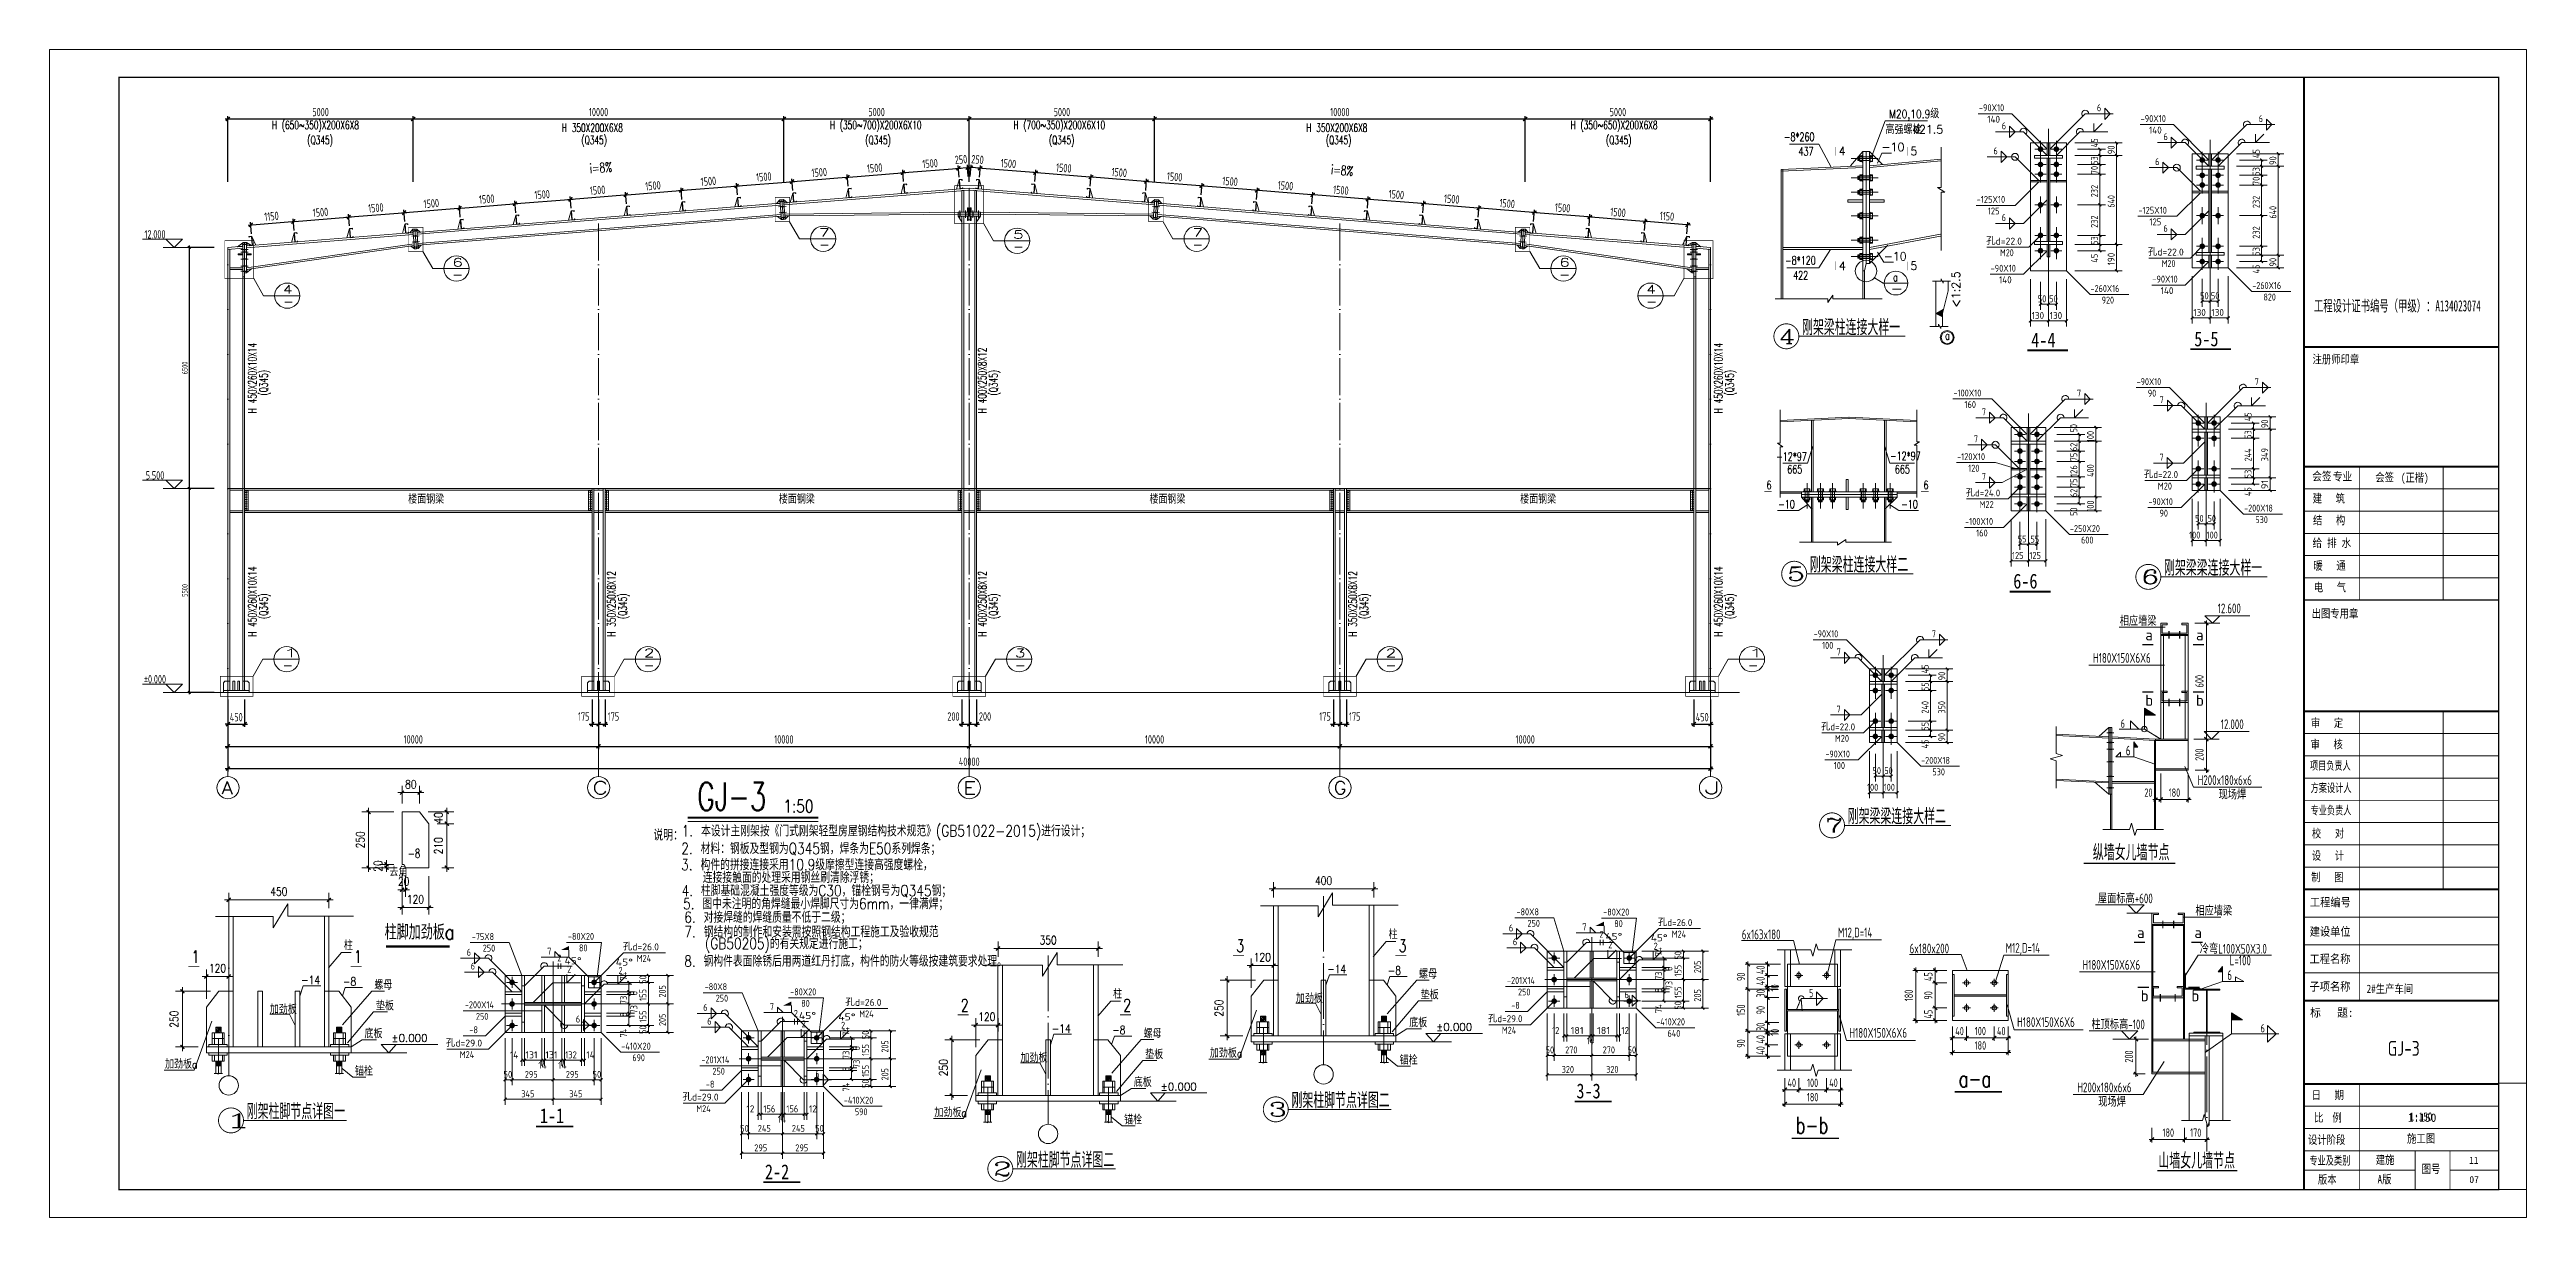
# Model space of a CAD drawing. Header units: millimetres. Extents: x 19781 to 898973, y -947928 to -267362.
# Drawn here: x 571798 to 705448, y -500940 to -437940 of the extents above; entities that cross this region are included whole.
import ezdxf
from ezdxf.enums import TextEntityAlignment as Align

# ---------------------------------------------------------------- set-up
doc = ezdxf.new("R2010")
doc.units = ezdxf.units.MM
doc.header["$LTSCALE"] = 100
for name, pattern in [('ACAD_ISO10W100', [18.5, 12, -3, 0.5, -3]), ('DASH', [0.35, 0.25, -0.1]), ('DOTE', [2.42, 2, -0.2, 0.02, -0.2])]:
    doc.linetypes.add(name, pattern=pattern)
doc.layers.get('0').update_dxf_attribs({"lineweight": 18})
for name, color, linetype, lineweight in [('10', 7, 'Continuous', 18), ('1000', 2, 'Continuous', 18), ('11', 3, 'Continuous', 18), ('114', 2, 'Continuous', 18), ('14', 2, 'Continuous', 18), ('2002', 2, 'Continuous', 18), ('5图框', 7, 'Continuous', 18), ('AXIS', 3, 'Continuous', 18), ('AXIS_TEXT', 7, 'Continuous', 18), ('BEAM', 4, 'Continuous', 18), ('BEAM_CON', 4, 'Continuous', 18), ('BORDER', 7, 'Continuous', 18), ('BZ_标准图框', 7, 'Continuous', 18), ('DIM', 3, 'Continuous', 18), ('DIM_IDEN', 3, 'Continuous', 18), ('DIM_SYMB', 3, 'Continuous', 18), ('DOTE', 1, 'DOTE', 18), ('J', 4, 'Continuous', 18), ('JC', 7, 'Continuous', 18), ('NUM', 7, 'Continuous', 18), ('PUB_DIM', 3, 'Continuous', 18), ('PUB_TEXT', 7, 'Continuous', 18), ('PUB_TITLE', 4, 'Continuous', 18), ('TC', 151, 'Continuous', 18), ('TDB_文字', 3, 'Continuous', 18), ('TDB_细实线', 1, 'Continuous', 18), ('TEXT', 7, 'Continuous', 18), ('THICK', 6, 'Continuous', 18), ('THIN', 7, 'Continuous', 18), ('TK(图框线)', 45, 'Continuous', 18), ('WELD', 7, 'Continuous', 18), ('卫浴', 7, 'Continuous', 18), ('字体_编号', 4, 'Continuous', 18), ('尺寸标注', 253, 'Continuous', 18), ('数字', 3, 'Continuous', 20), ('构件号', 1, 'Continuous', 18), ('标注', 4, 'Continuous', 18), ('焊缝标注', 253, 'Continuous', 18), ('绿线', 3, 'Continuous', 18), ('编号标注', 253, 'Continuous', 18), ('螺栓孔标注', 253, 'Continuous', 18), ('钢板标注', 253, 'Continuous', 18)]:
    doc.layers.add(name, color=color, linetype=linetype, lineweight=lineweight)
doc.layers.add('VHSoft_barcode', color=7, linetype='Continuous', lineweight=18, plot=False)
doc.styles.add('-宋体', font='')
doc.styles.add('7MMCN', font='simplex.shx', dxfattribs={"width": 0.7, "bigfont": 'hztxt.shx'})
doc.styles.add('_HZTXT', font='txt.shx', dxfattribs={"width": 0.7, "bigfont": 'hztxt.shx'})
doc.styles.add('_TCH_AXIS', font='complex.shx', dxfattribs={"bigfont": 'gbcbig.shx'})
doc.styles.add('_TCH_DIM', font='simplex.shx', dxfattribs={"bigfont": 'gbcbig.shx'})
doc.styles.add('_TCH_LABEL', font='complex.shx', dxfattribs={"bigfont": 'gbcbig.shx'})
doc.styles.add('COMPLEX', font='complex.shx', dxfattribs={"bigfont": 'gbcbig.shx'})
doc.styles.add('dim_font', font='simplex.shx', dxfattribs={"width": 0.8, "bigfont": 'gbcbig.shx'})
doc.styles.add('HT', font='', dxfattribs={"width": 0.8})
doc.styles.add('HZ1', font='txt.shx', dxfattribs={"bigfont": 'hztxt.shx'})
doc.styles.add('hztxt', font='txt.shx', dxfattribs={"width": 0.7, "bigfont": 'hztxt.shx'})
doc.styles.add('HZTXT1', font='txt.shx', dxfattribs={"width": 0.7, "bigfont": 'hztxt.shx'})
doc.styles.get("Standard").update_dxf_attribs({"font": 'tssdeng.shx', "bigfont": 'hztxt.shx'})
doc.styles.add('TDB_仿宋字', font='', dxfattribs={"width": 0.8})
doc.styles.add('TSSD_Label', font='tssdeng.shx', dxfattribs={"width": 0.7, "bigfont": 'hztxt.shx'})
doc.styles.add('TSSD_Norm', font='tssdeng.shx', dxfattribs={"bigfont": 'hztxt.shx'})
doc.styles.add('TSSD_REIN', font='tssdeng.shx', dxfattribs={"width": 0.7, "bigfont": 'hztxt.shx'})
doc.styles.add('正文', font='romans.shx', dxfattribs={"width": 0.71, "bigfont": 'hztxt.shx'})
doc.styles.get('-宋体').set_extended_font_data('宋体')
doc.styles.get('HT').set_extended_font_data('宋体')
doc.styles.get('TDB_仿宋字').set_extended_font_data('宋体')
doc.dimstyles.new('dimn', dxfattribs={"dimtxt": 300, "dimasz": 1, "dimexe": 250, "dimexo": 300, "dimgap": 150, "dimtad": 1, "dimdec": 0, "dimzin": 0, "dimdsep": 46, "dimtxsty": 'dim_font', "dimblk": '_CAXARROW', "dimcen": 1, "dimdle": 2, "dimclrt": 7, "dimadec": 1, "dimazin": 0, "dimtfac": 1, "dimtdec": 0, "dimtix": 1, "dimtmove": 2, "dimatfit": 3, "dimfxl": 1, "dimtolj": 1, "dimtzin": 0, "dimarcsym": 0})
doc.dimstyles.new('TSSD_100_100', dxfattribs={"dimtxt": 300, "dimasz": 100, "dimexe": 100, "dimexo": 250, "dimgap": 100, "dimtad": 1, "dimdec": 0, "dimzin": 0, "dimdsep": 46, "dimtxsty": 'TSSD_REIN', "dimblk": 'ARCHTICK', "dimcen": 0, "dimdle": 100, "dimclrt": 7, "dimadec": 0, "dimazin": 0, "dimtfac": 1, "dimtdec": 0, "dimtix": 1, "dimtmove": 2, "dimatfit": 3, "dimfxl": 1, "dimtolj": 1, "dimtzin": 0, "dimarcsym": 0})
pattern_1 = [(45, (0, 0), (-29.47909, 29.47909), [])]
pattern_2 = [(135, (0, 0), (-29.4791, -29.4791), [])]
pattern_3 = [(45, (0, 0), (-29.46435, 29.46435), [])]
pattern_4 = [(135, (0, 0), (-29.46435, -29.46435), [])]
pattern_5 = [(45, (0, 0), (-28.16884, 28.16884), [])]
pattern_6 = [(135, (0, 0), (-28.16884, -28.16884), [])]
pattern_7 = [(45, (0, 0), (-28.13225, 28.13225), [])]

msp = doc.modelspace()

# ---------------------------------------------------------------- texts
for s, height, style, width, p in [('(Q345)', 450, 'HZ1', 0.65, (585708.6, -443045.72)), ('(Q345)', 450, 'HZ1', 0.65, (600495.6, -443045.72)), ('(Q345)', 450, 'HZ1', 0.65, (615816.6, -443045.72)), ('(Q345)', 450, 'HZ1', 0.65, (625722.6, -443045.72)), ('(Q345)', 450, 'HZ1', 0.65, (640666.6, -443045.72)), ('(Q345)', 450, 'HZ1', 0.65, (655781.6, -443045.72)), ('1:50', 675.034, 'hztxt', 0.8, (611396.49, -479093.49))]:
    msp.add_text(s, height=height, dxfattribs=dict(style=style, width=width)).set_placement(p)
at = {"style": 'HZ1', "width": 0.65}
for p in [(583570.76, -456603.95), (622954.76, -456603.95), (662679.76, -456603.95), (583570.76, -468660.95), (602949.76, -468660.95), (622954.76, -468660.95), (642949.76, -468660.95), (662679.76, -468660.95)]:
    msp.add_text('(Q345)', height=450, rotation=90, dxfattribs=at).set_placement(p)
at = {"char_height": 450, "attachment_point": 7, "style": 'HZ1'}
for s, insert, width in [('{\\W0.65;H (650~350)X200X6X8}', (583794.21, -442384.87), 5484.375), ('{\\W0.65;H 350X200X6X8}', (599439.21, -442384.87), 3980.0893), ('{\\W0.65;H (350~700)X200X6X10}', (613902.21, -442384.87), 5735.0893), ('{\\W0.65;H (700~350)X200X6X10}', (623808.21, -442384.87), 5735.0893), ('{\\W0.65;H 350X200X6X8}', (639610.21, -442384.87), 3980.0893), ('{\\W0.65;H (350~650)X200X6X8}', (653867.21, -442384.87), 5484.375)]:
    msp.add_mtext(s, dxfattribs=dict(at, insert=insert, width=width))
at = {"char_height": 450, "attachment_point": 7, "rotation": 90, "style": 'HZ1'}
for s, insert, width in [('{\\W0.65;H 450X260X10X14}', (582963.71, -457562.03), 4450.1786), ('{\\W0.65;H 400X250X8X12}', (622347.71, -457562.03), 4230.8036), ('{\\W0.65;H 450X260X10X14}', (662072.71, -457562.03), 4450.1786), ('{\\W0.65;H 450X260X10X14}', (582963.71, -469619.03), 4450.1786), ('{\\W0.65;H 350X250X8X12}', (602342.71, -469619.03), 4168.125), ('{\\W0.65;H 400X250X8X12}', (622347.71, -469619.03), 4230.8036), ('{\\W0.65;H 350X250X8X12}', (642342.71, -469619.03), 4168.125), ('{\\W0.65;H 450X260X10X14}', (662072.71, -469619.03), 4450.1786)]:
    msp.add_mtext(s, dxfattribs=dict(at, insert=insert, width=width))
at = {"layer": '5图框', "style": 'hztxt', "width": 0.7}
msp.add_text('GJ-3', height=1500.075, dxfattribs=at).set_placement((606746.73, -478982.73))
at = {"layer": 'BZ_标准图框', "style": 'HT'}
for s, height, width, p in [('工程设计证书编号（甲级）：A134023074', 600, 0.6, (693982.58, -452062.2)), ('注册师印章', 450, 0.8, (693904.79, -454872.9)), ('会签', 450, 0.85, (693888.83, -461183.37)), ('专业', 450, 0.85, (695002.95, -461196.26)), ('会签', 450, 0.8, (697291.88, -461240.98)), ('(正楷)', 450, 0.8, (698673.1, -461254.98)), ('出图专用章', 450, 0.8, (693855.1, -468587.65)), ('项目负责人', 450, 0.7, (693762.18, -476789.1)), ('方案设计人', 450, 0.7, (693802.23, -477993.27)), ('专业负责人', 450, 0.7, (693800.36, -479203.02)), ('工程编号', 450, 0.9, (693760.97, -484162.27)), ('建设单位', 450, 0.9, (693749.95, -485742.88)), ('工程名称', 450, 0.9, (693739.65, -487221.77)), ('子项名称', 450, 0.9, (693739.65, -488708.36)), ('设计阶段', 450, 0.8, (693659.93, -496974.1)), ('专业及类别', 450, 0.7, (693737.33, -498093.46)), ('图号', 450, 0.8, (699794.28, -498547.05))]:
    msp.add_text(s, height=height, dxfattribs=dict(at, width=width)).set_placement(p)
at = {"layer": 'BZ_标准图框', "char_height": 450, "attachment_point": 7, "style": 'HT'}
for s, insert, width in [('建   筑', (693914.87, -462427.67), 2619), ('结   构', (693927.82, -463605.42), 2589), ('{\\W0.85;给 排 水}', (693905.34, -464834.45), 3190.6875), ('暖   通', (693949.31, -466055.71), 2598), ('电   气', (693974.6, -467222.54), 2523), ('审   定', (693816.07, -474539.47), 2583), ('审   核', (693796.39, -475692.62), 2589), ('校   对', (693870.51, -480500.73), 2622), ('设   计', (693868.32, -481700.75), 2613), ('制   图', (693827.81, -482856.98), 2589), ('{\\W0.95;标   题:}', (693776.92, -490165.87), 3423.5625), ('日   期', (693852.29, -494617.75), 2475), ('比  例', (693988.55, -495830.06), 2127), ('版本 ', (694194.63, -499172.12), 1503)]:
    msp.add_mtext(s, dxfattribs=dict(at, insert=insert, width=width))
at = {"layer": 'PUB_DIM', "color": 2, "linetype": 'Continuous', "style": 'TSSD_REIN', "width": 0.7}
for s, p in [('12.000', (577489.54, -447908.24)), ('5.500', (577489.54, -460908.24)), ('%%P0.000', (577489.54, -471908.24))]:
    msp.add_text(s, height=450.135, dxfattribs=at).set_placement(p, align=Align.MIDDLE_CENTER)
at = {"layer": 'PUB_TEXT', "style": '_TCH_DIM', "width": 0.705882}
for height, rotation, p in [(510.051, 4.5377725, (600966.52, -444618.97)), (510.281, 355.4622275, (640927.52, -444659.86))]:
    msp.add_text('i=8%', height=height, rotation=rotation, dxfattribs=at).set_placement(p)
at = {"layer": 'PUB_TEXT', "style": '_TCH_LABEL'}
for s, width, p in [('7', 1.5, (613317.41, -448033.3)), ('5', 1.5, (623788.17, -448140.3)), ('7', 1.5, (633470.41, -448033.3)), ('-', 1.16667, (613317.41, -448692.35)), ('-', 1.16667, (623788.17, -448799.35)), ('-', 1.16667, (633470.41, -448692.35)), ('6', 1.5, (593530.41, -449642.3)), ('-', 1.16667, (593530.41, -450301.35)), ('6', 1.5, (653259.41, -449642.3)), ('-', 1.16667, (653259.41, -450301.35)), ('4', 1.3125, (584401.41, -451102.3)), ('-', 1.16667, (584401.41, -451761.35)), ('4', 1.3125, (657957.56, -451102.3)), ('-', 1.16667, (657957.56, -451761.35)), ('1', 2.33333, (584366.41, -470715.44)), ('2', 1.5, (603864.41, -470715.44)), ('3', 1.5, (623889.41, -470715.44)), ('2', 1.5, (643891.41, -470715.44)), ('1', 2.33333, (663435.41, -470715.44)), ('-', 1.16667, (584366.41, -471374.49)), ('-', 1.16667, (603864.41, -471374.49)), ('-', 1.16667, (623889.41, -471374.49)), ('-', 1.16667, (643891.41, -471374.49)), ('-', 1.16667, (663435.41, -471374.49))]:
    msp.add_text(s, height=446.93, dxfattribs=dict(at, width=width)).set_placement(p)
at = {"layer": 'PUB_TEXT', "color": 7, "style": '_HZTXT', "width": 0.8}
msp.add_text('说明：', height=600.03, dxfattribs=at).set_placement((604386.97, -480610.57))
at = {"layer": 'PUB_TEXT', "color": 7, "char_height": 600.03, "attachment_point": 7, "style": '_HZTXT'}
for s, insert, width in [('{\\W0.8;1. 本设计主刚架按《门式刚架轻型房屋钢结构技术规范》(GB51022-2015)进行设计；}', (605910.55, -480588.07), 27866.0526), ('{\\W0.8;2. 材料：钢板及型钢为Q345钢，焊条为E50系列焊条；}', (605884.54, -481396.08), 17879.839), ('{\\W0.8;3. 构件的拼接连接采用10.9级摩擦型连接高强度螺栓，}', (605880.04, -482229.84), 17260.9509), ('{\\W0.8;  连接接触面的处理采用钢丝刷清除浮锈；}', (606191.06, -482957.27), 13544.853), ('{\\W0.8;4. 柱脚基础混凝土强度等级为C30，锚栓钢号为Q345钢；}', (605901.05, -483667.94), 18631.9206), ('{\\W0.8;5. 图中未注明的角焊缝最小焊脚尺寸为6mm，一律满焊；}', (605983.75, -484373.21), 18347.3349), ('{\\W0.8;6. 对接焊缝的焊缝质量不低于二级；}', (606046.39, -485105.56), 11710.4756), ('{\\W0.8;7. 钢结构的制作和安装需按照钢结构工程施工及验收规范}', (606054.39, -485833.05), 18418.3494), ('{\\W0.8;  (GB50205)的有关规定进行施工；}', (606310.4, -486663.64), 11931.6295), ('{\\W0.8;8. 钢构件表面除锈后用两道红丹打底，构件的防火等级按建筑要求处理。}', (606043.39, -487429.48), 22893.1886)]:
    msp.add_mtext(s, dxfattribs=dict(at, insert=insert, width=width))
at = {"layer": 'PUB_TITLE', "color": 150, "style": 'TSSD_REIN', "width": 0.8}
msp.add_text('GJ-3', height=800.04, dxfattribs=at).set_placement((698823.01, -492217.78), align=Align.CENTER)
at = {"layer": 'TEXT', "lineweight": 5, "style": 'TSSD_REIN', "width": 0.8}
for p in [(591147.63, -462434.79), (611147.63, -462434.79), (631147.63, -462434.79), (651147.63, -462434.79)]:
    msp.add_text('楼面钢梁', height=450, dxfattribs=at).set_placement(p)
at = {"layer": 'TK(图框线)', "style": 'HT', "width": 0.8}
for s, p in [('2#生产车间', (696825.31, -488833.19)), ('1:150', (699142.11, -495719.17)), ('施工图', (699004.17, -496908.42)), ('建施', (697315.43, -498055.66)), ('A版', (697414.45, -499105.89))]:
    msp.add_text(s, height=450, dxfattribs=at).set_placement(p)
at = {"layer": 'TK(图框线)', "style": 'HT'}
msp.add_text('1:150', height=450, dxfattribs=at).set_placement((699055.23, -495780.49))
at = {"layer": 'TK(图框线)', "style": '-宋体'}
for s, p in [('11', (702611.03, -498048.5)), ('07', (702623.98, -499085.75))]:
    msp.add_text(s, height=375, dxfattribs=at).set_placement(p, align=Align.CENTER)

# ---------------------------------------------------------------- blocks, each defined once
blk = doc.blocks.new('_ArchTick_0')
at = {"color": 0, "linetype": 'ByBlock'}
blk.add_lwpolyline([(-0.71, -0.71, 0.5, 0.5, 0), (0.71, 0.71, 0.5, 0.5, 0)], format="xyseb", dxfattribs=at)
blk = doc.blocks.new('*X521')
at = {"layer": 'DIM', "color": 0, "lineweight": -2, "ltscale": 100, "transparency": 16777216}
for p, q in [((581273, -441686), (591573, -441686)), ((581423, -445074), (581423, -441536)), ((591423, -445074), (591423, -441536))]:
    blk.add_line(p, q, dxfattribs=at)
at = {"layer": 'DIM', "color": 0, "lineweight": -2, "ltscale": 100, "transparency": 16777216, "xscale": 150, "yscale": 150, "zscale": 150, "rotation": 180}
blk.add_blockref('_ArchTick_0', (581423, -441686), dxfattribs=at)
at = {"layer": 'DIM', "color": 0, "lineweight": -2, "ltscale": 100, "transparency": 16777216, "xscale": 150, "yscale": 150, "zscale": 150}
blk.add_blockref('_ArchTick_0', (591423, -441686), dxfattribs=at)
at = {"layer": 'DIM', "color": 7, "ltscale": 100, "transparency": 16777216, "insert": (586423, -441311), "char_height": 450, "width": 3330, "attachment_point": 5, "style": 'TSSD_REIN'}
blk.add_mtext('5000', dxfattribs=at)
blk = doc.blocks.new('_ARCHTICK')
at = {"color": 0, "linetype": 'ByBlock', "const_width": 0.5}
blk.add_lwpolyline([(-0.5, -0.5), (0.5, 0.5)], dxfattribs=at)
blk = doc.blocks.new('*X522')
at = {"layer": 'DIM', "color": 0, "lineweight": -2, "ltscale": 100, "transparency": 16777216}
for p, q in [((591273, -441686), (611573, -441686)), ((591423, -445074), (591423, -441536)), ((611423, -445074), (611423, -441536))]:
    blk.add_line(p, q, dxfattribs=at)
at = {"layer": 'DIM', "color": 0, "lineweight": -2, "ltscale": 100, "transparency": 16777216, "xscale": 150, "yscale": 150, "zscale": 150, "rotation": 180}
blk.add_blockref('_ArchTick_0', (591423, -441686), dxfattribs=at)
at = {"layer": 'DIM', "color": 0, "lineweight": -2, "ltscale": 100, "transparency": 16777216, "xscale": 150, "yscale": 150, "zscale": 150}
blk.add_blockref('_ArchTick_0', (611423, -441686), dxfattribs=at)
at = {"layer": 'DIM', "color": 7, "ltscale": 100, "transparency": 16777216, "insert": (601423, -441311), "char_height": 450, "width": 4095, "attachment_point": 5, "style": 'TSSD_REIN'}
blk.add_mtext('10000', dxfattribs=at)
blk = doc.blocks.new('*X523')
at = {"layer": 'DIM', "color": 0, "lineweight": -2, "ltscale": 100, "transparency": 16777216}
for p, q in [((611273, -441686), (621573, -441686)), ((611423, -445074), (611423, -441536)), ((621423, -445074), (621423, -441536))]:
    blk.add_line(p, q, dxfattribs=at)
at = {"layer": 'DIM', "color": 0, "lineweight": -2, "ltscale": 100, "transparency": 16777216, "xscale": 150, "yscale": 150, "zscale": 150, "rotation": 180}
blk.add_blockref('_ArchTick_0', (611423, -441686), dxfattribs=at)
at = {"layer": 'DIM', "color": 0, "lineweight": -2, "ltscale": 100, "transparency": 16777216, "xscale": 150, "yscale": 150, "zscale": 150}
blk.add_blockref('_ArchTick_0', (621423, -441686), dxfattribs=at)
at = {"layer": 'DIM', "color": 7, "ltscale": 100, "transparency": 16777216, "insert": (616423, -441311), "char_height": 450, "width": 3330, "attachment_point": 5, "style": 'TSSD_REIN'}
blk.add_mtext('5000', dxfattribs=at)
blk = doc.blocks.new('*X524')
at = {"layer": 'DIM', "color": 0, "lineweight": -2, "ltscale": 100, "transparency": 16777216}
for p, q in [((621273, -441686), (631573, -441686)), ((621423, -445074), (621423, -441536)), ((631423, -445074), (631423, -441536))]:
    blk.add_line(p, q, dxfattribs=at)
at = {"layer": 'DIM', "color": 0, "lineweight": -2, "ltscale": 100, "transparency": 16777216, "xscale": 150, "yscale": 150, "zscale": 150, "rotation": 180}
blk.add_blockref('_ArchTick_0', (621423, -441686), dxfattribs=at)
at = {"layer": 'DIM', "color": 0, "lineweight": -2, "ltscale": 100, "transparency": 16777216, "xscale": 150, "yscale": 150, "zscale": 150}
blk.add_blockref('_ArchTick_0', (631423, -441686), dxfattribs=at)
at = {"layer": 'DIM', "color": 7, "ltscale": 100, "transparency": 16777216, "insert": (626423, -441311), "char_height": 450, "width": 3330, "attachment_point": 5, "style": 'TSSD_REIN'}
blk.add_mtext('5000', dxfattribs=at)
blk = doc.blocks.new('*X525')
at = {"layer": 'DIM', "color": 0, "lineweight": -2, "ltscale": 100, "transparency": 16777216}
for p, q in [((631273, -441686), (651573, -441686)), ((631423, -445074), (631423, -441536)), ((651423, -445074), (651423, -441536))]:
    blk.add_line(p, q, dxfattribs=at)
at = {"layer": 'DIM', "color": 0, "lineweight": -2, "ltscale": 100, "transparency": 16777216, "xscale": 150, "yscale": 150, "zscale": 150, "rotation": 180}
blk.add_blockref('_ArchTick_0', (631423, -441686), dxfattribs=at)
at = {"layer": 'DIM', "color": 0, "lineweight": -2, "ltscale": 100, "transparency": 16777216, "xscale": 150, "yscale": 150, "zscale": 150}
blk.add_blockref('_ArchTick_0', (651423, -441686), dxfattribs=at)
at = {"layer": 'DIM', "color": 7, "ltscale": 100, "transparency": 16777216, "insert": (641423, -441311), "char_height": 450, "width": 4095, "attachment_point": 5, "style": 'TSSD_REIN'}
blk.add_mtext('10000', dxfattribs=at)
blk = doc.blocks.new('*X526')
at = {"layer": 'DIM', "color": 0, "lineweight": -2, "ltscale": 100, "transparency": 16777216}
for p, q in [((651273, -441686), (661573, -441686)), ((651423, -445074), (651423, -441536)), ((661423, -445074), (661423, -441536))]:
    blk.add_line(p, q, dxfattribs=at)
at = {"layer": 'DIM', "color": 0, "lineweight": -2, "ltscale": 100, "transparency": 16777216, "xscale": 150, "yscale": 150, "zscale": 150, "rotation": 180}
blk.add_blockref('_ArchTick_0', (651423, -441686), dxfattribs=at)
at = {"layer": 'DIM', "color": 0, "lineweight": -2, "ltscale": 100, "transparency": 16777216, "xscale": 150, "yscale": 150, "zscale": 150}
blk.add_blockref('_ArchTick_0', (661423, -441686), dxfattribs=at)
at = {"layer": 'DIM', "color": 7, "ltscale": 100, "transparency": 16777216, "insert": (656423, -441311), "char_height": 450, "width": 3330, "attachment_point": 5, "style": 'TSSD_REIN'}
blk.add_mtext('5000', dxfattribs=at)
blk = doc.blocks.new('*X527')
at = {"layer": 'DIM', "color": 0, "lineweight": -2, "ltscale": 100, "transparency": 16777216}
for p, q in [((580673, -448617), (579246, -448617)), ((579346, -461717), (579346, -448517)), ((580673, -461617), (579246, -461617))]:
    blk.add_line(p, q, dxfattribs=at)
at = {"layer": 'DIM', "color": 0, "lineweight": -2, "ltscale": 100, "transparency": 16777216, "xscale": 100, "yscale": 100, "zscale": 100}
for p, rotation in [((579346, -448617), 90), ((579346, -461617), 270)]:
    blk.add_blockref('_ArchTick_0', p, dxfattribs=dict(at, rotation=rotation))
at = {"layer": 'DIM', "color": 7, "ltscale": 100, "transparency": 16777216, "insert": (579096, -455117), "char_height": 300, "width": 2190, "attachment_point": 5, "rotation": 90, "style": 'TSSD_REIN'}
blk.add_mtext('6500', dxfattribs=at)
blk = doc.blocks.new('*X528')
at = {"layer": 'DIM', "color": 0, "lineweight": -2, "ltscale": 100, "transparency": 16777216}
for p, q in [((580673, -461617), (579246, -461617)), ((579346, -472717), (579346, -461517)), ((580673, -472617), (579246, -472617))]:
    blk.add_line(p, q, dxfattribs=at)
at = {"layer": 'DIM', "color": 0, "lineweight": -2, "ltscale": 100, "transparency": 16777216, "xscale": 100, "yscale": 100, "zscale": 100}
for p, rotation in [((579346, -461617), 90), ((579346, -472617), 270)]:
    blk.add_blockref('_ArchTick_0', p, dxfattribs=dict(at, rotation=rotation))
at = {"layer": 'DIM', "color": 7, "ltscale": 100, "transparency": 16777216, "insert": (579096, -467117), "char_height": 300, "width": 2220, "attachment_point": 5, "rotation": 90, "style": 'TSSD_REIN'}
blk.add_mtext('5500', dxfattribs=at)
blk = doc.blocks.new('A$C006D4F7D')
for p, q in [((54, 200), (0, 0)), ((54, 200), (58, 200)), ((70, 6), (54, 200)), ((74, 6), (58, 205))]:
    blk.add_line(p, q)
at = {"layer": 'J'}
blk.add_lwpolyline([(128, 24), (128, 30), (132, 31), (134, 11), (74, 6), (58, 205), (118, 210), (119, 190), (115, 190), (115, 196, 0.414214), (104, 205), (72, 202, 0.414214), (63, 192), (77, 20, 0.414214), (87, 11), (119, 14, 0.414214)], format="xyb", close=True, dxfattribs=at)
blk = doc.blocks.new('*X529')
at = {"layer": 'DIM', "color": 0, "lineweight": -2, "ltscale": 100, "transparency": 16777216}
for p, q in [((620686, -444356), (621484, -444292)), ((620874, -444826), (620824, -444194)), ((621373, -444786), (621322, -444154))]:
    blk.add_line(p, q, dxfattribs=at)
at = {"layer": 'DIM', "color": 0, "lineweight": -2, "ltscale": 100, "transparency": 16777216, "xscale": 150, "yscale": 150, "zscale": 150}
for p, rotation in [((620836, -444344), 184.573919869968), ((621334, -444304), 4.573919869968035)]:
    blk.add_blockref('_ArchTick_0', p, dxfattribs=dict(at, rotation=rotation))
at = {"layer": 'DIM', "color": 7, "ltscale": 100, "transparency": 16777216, "insert": (620977, -443872), "char_height": 450, "width": 2430, "attachment_point": 5, "rotation": 4.57392, "style": 'TSSD_REIN'}
blk.add_mtext('250', dxfattribs=at)
blk = doc.blocks.new('*X530')
at = {"layer": 'DIM', "color": 0, "lineweight": -2, "ltscale": 100, "transparency": 16777216}
for p, q in [((617696, -444595), (620985, -444332)), ((617884, -445065), (617833, -444434)), ((620874, -444826), (620824, -444194))]:
    blk.add_line(p, q, dxfattribs=at)
at = {"layer": 'DIM', "color": 0, "lineweight": -2, "ltscale": 100, "transparency": 16777216, "xscale": 150, "yscale": 150, "zscale": 150}
for p, rotation in [((617845, -444583), 184.5739198699669), ((620836, -444344), 4.573919869966889)]:
    blk.add_blockref('_ArchTick_0', p, dxfattribs=dict(at, rotation=rotation))
at = {"layer": 'DIM', "color": 7, "ltscale": 100, "transparency": 16777216, "insert": (619311, -444090), "char_height": 450, "width": 3195, "attachment_point": 5, "rotation": 4.57392, "style": 'TSSD_REIN'}
blk.add_mtext('1500', dxfattribs=at)
blk = doc.blocks.new('*X531')
at = {"layer": 'DIM', "color": 0, "lineweight": -2, "ltscale": 100, "transparency": 16777216}
for p, q in [((614705, -444834), (617995, -444571)), ((614893, -445304), (614843, -444673)), ((617884, -445065), (617833, -444434))]:
    blk.add_line(p, q, dxfattribs=at)
at = {"layer": 'DIM', "color": 0, "lineweight": -2, "ltscale": 100, "transparency": 16777216, "xscale": 150, "yscale": 150, "zscale": 150}
for p, rotation in [((614855, -444822), 184.5739198699673), ((617845, -444583), 4.573919869967284)]:
    blk.add_blockref('_ArchTick_0', p, dxfattribs=dict(at, rotation=rotation))
at = {"layer": 'DIM', "color": 7, "ltscale": 100, "transparency": 16777216, "insert": (616320, -444329), "char_height": 450, "width": 3195, "attachment_point": 5, "rotation": 4.57392, "style": 'TSSD_REIN'}
blk.add_mtext('1500', dxfattribs=at)
blk = doc.blocks.new('*X532')
at = {"layer": 'DIM', "color": 0, "lineweight": -2, "ltscale": 100, "transparency": 16777216}
for p, q in [((611715, -445074), (615004, -444810)), ((611903, -445543), (611852, -444912)), ((614893, -445304), (614843, -444673))]:
    blk.add_line(p, q, dxfattribs=at)
at = {"layer": 'DIM', "color": 0, "lineweight": -2, "ltscale": 100, "transparency": 16777216, "xscale": 150, "yscale": 150, "zscale": 150}
for p, rotation in [((611864, -445062), 184.573919869965), ((614855, -444822), 4.573919869965019)]:
    blk.add_blockref('_ArchTick_0', p, dxfattribs=dict(at, rotation=rotation))
at = {"layer": 'DIM', "color": 7, "ltscale": 100, "transparency": 16777216, "insert": (613330, -444568), "char_height": 450, "width": 3195, "attachment_point": 5, "rotation": 4.57392, "style": 'TSSD_REIN'}
blk.add_mtext('1500', dxfattribs=at)
blk = doc.blocks.new('*X533')
at = {"layer": 'DIM', "color": 0, "lineweight": -2, "ltscale": 100, "transparency": 16777216}
for p, q in [((608724, -445313), (612014, -445050)), ((611903, -445543), (611852, -444912)), ((608913, -445783), (608862, -445151))]:
    blk.add_line(p, q, dxfattribs=at)
at = {"layer": 'DIM', "color": 0, "lineweight": -2, "ltscale": 100, "transparency": 16777216, "xscale": 150, "yscale": 150, "zscale": 150}
for p, rotation in [((611864, -445062), 4.573919869966482), ((608874, -445301), 184.5739198699665)]:
    blk.add_blockref('_ArchTick_0', p, dxfattribs=dict(at, rotation=rotation))
at = {"layer": 'DIM', "color": 7, "ltscale": 100, "transparency": 16777216, "insert": (610339, -444807), "char_height": 450, "width": 3195, "attachment_point": 5, "rotation": 4.57392, "style": 'TSSD_REIN'}
blk.add_mtext('1500', dxfattribs=at)
blk = doc.blocks.new('*X534')
at = {"layer": 'DIM', "color": 0, "lineweight": -2, "ltscale": 100, "transparency": 16777216}
for p, q in [((605734, -445552), (609024, -445289)), ((605922, -446022), (605872, -445391)), ((608913, -445783), (608862, -445151))]:
    blk.add_line(p, q, dxfattribs=at)
at = {"layer": 'DIM', "color": 0, "lineweight": -2, "ltscale": 100, "transparency": 16777216, "xscale": 150, "yscale": 150, "zscale": 150}
for p, rotation in [((605884, -445540), 184.5739198699661), ((608874, -445301), 4.573919869966137)]:
    blk.add_blockref('_ArchTick_0', p, dxfattribs=dict(at, rotation=rotation))
at = {"layer": 'DIM', "color": 7, "ltscale": 100, "transparency": 16777216, "insert": (607349, -445047), "char_height": 450, "width": 3195, "attachment_point": 5, "rotation": 4.57392, "style": 'TSSD_REIN'}
blk.add_mtext('1500', dxfattribs=at)
blk = doc.blocks.new('*X535')
at = {"layer": 'DIM', "color": 0, "lineweight": -2, "ltscale": 100, "transparency": 16777216}
for p, q in [((602744, -445791), (606033, -445528)), ((602932, -446261), (602881, -445630)), ((605922, -446022), (605872, -445391))]:
    blk.add_line(p, q, dxfattribs=at)
at = {"layer": 'DIM', "color": 0, "lineweight": -2, "ltscale": 100, "transparency": 16777216, "xscale": 150, "yscale": 150, "zscale": 150}
for p, rotation in [((602893, -445779), 184.5739198699663), ((605884, -445540), 4.573919869966304)]:
    blk.add_blockref('_ArchTick_0', p, dxfattribs=dict(at, rotation=rotation))
at = {"layer": 'DIM', "color": 7, "ltscale": 100, "transparency": 16777216, "insert": (604358, -445286), "char_height": 450, "width": 3195, "attachment_point": 5, "rotation": 4.57392, "style": 'TSSD_REIN'}
blk.add_mtext('1500', dxfattribs=at)
blk = doc.blocks.new('*X536')
at = {"layer": 'DIM', "color": 0, "lineweight": -2, "ltscale": 100, "transparency": 16777216}
for p, q in [((599753, -446030), (603043, -445767)), ((599941, -446500), (599891, -445869)), ((602932, -446261), (602881, -445630))]:
    blk.add_line(p, q, dxfattribs=at)
at = {"layer": 'DIM', "color": 0, "lineweight": -2, "ltscale": 100, "transparency": 16777216, "xscale": 150, "yscale": 150, "zscale": 150}
for p, rotation in [((599903, -446019), 184.5739198699663), ((602893, -445779), 4.573919869966304)]:
    blk.add_blockref('_ArchTick_0', p, dxfattribs=dict(at, rotation=rotation))
at = {"layer": 'DIM', "color": 7, "ltscale": 100, "transparency": 16777216, "insert": (601368, -445525), "char_height": 450, "width": 3195, "attachment_point": 5, "rotation": 4.57392, "style": 'TSSD_REIN'}
blk.add_mtext('1500', dxfattribs=at)
blk = doc.blocks.new('*X537')
at = {"layer": 'DIM', "color": 0, "lineweight": -2, "ltscale": 100, "transparency": 16777216}
for p, q in [((596763, -446270), (600052, -446007)), ((596951, -446740), (596900, -446108)), ((599941, -446500), (599891, -445869))]:
    blk.add_line(p, q, dxfattribs=at)
at = {"layer": 'DIM', "color": 0, "lineweight": -2, "ltscale": 100, "transparency": 16777216, "xscale": 150, "yscale": 150, "zscale": 150}
for p, rotation in [((596912, -446258), 184.5739198699661), ((599903, -446019), 4.573919869966137)]:
    blk.add_blockref('_ArchTick_0', p, dxfattribs=dict(at, rotation=rotation))
at = {"layer": 'DIM', "color": 7, "ltscale": 100, "transparency": 16777216, "insert": (598378, -445764), "char_height": 450, "width": 3195, "attachment_point": 5, "rotation": 4.57392, "style": 'TSSD_REIN'}
blk.add_mtext('1500', dxfattribs=at)
blk = doc.blocks.new('*X538')
at = {"layer": 'DIM', "color": 0, "lineweight": -2, "ltscale": 100, "transparency": 16777216}
for p, q in [((593772, -446509), (597062, -446246)), ((593960, -446979), (593910, -446347)), ((596951, -446740), (596900, -446108))]:
    blk.add_line(p, q, dxfattribs=at)
at = {"layer": 'DIM', "color": 0, "lineweight": -2, "ltscale": 100, "transparency": 16777216, "xscale": 150, "yscale": 150, "zscale": 150}
for p, rotation in [((593922, -446497), 184.5739198699661), ((596912, -446258), 4.573919869966137)]:
    blk.add_blockref('_ArchTick_0', p, dxfattribs=dict(at, rotation=rotation))
at = {"layer": 'DIM', "color": 7, "ltscale": 100, "transparency": 16777216, "insert": (595387, -446004), "char_height": 450, "width": 3195, "attachment_point": 5, "rotation": 4.57392, "style": 'TSSD_REIN'}
blk.add_mtext('1500', dxfattribs=at)
blk = doc.blocks.new('*X539')
at = {"layer": 'DIM', "color": 0, "lineweight": -2, "ltscale": 100, "transparency": 16777216}
for p, q in [((593960, -446979), (593910, -446347)), ((590782, -446748), (594071, -446485)), ((590970, -447218), (590919, -446587))]:
    blk.add_line(p, q, dxfattribs=at)
at = {"layer": 'DIM', "color": 0, "lineweight": -2, "ltscale": 100, "transparency": 16777216, "xscale": 150, "yscale": 150, "zscale": 150}
for p, rotation in [((593922, -446497), 4.573919869967246), ((590931, -446736), 184.5739198699673)]:
    blk.add_blockref('_ArchTick_0', p, dxfattribs=dict(at, rotation=rotation))
at = {"layer": 'DIM', "color": 7, "ltscale": 100, "transparency": 16777216, "insert": (592397, -446243), "char_height": 450, "width": 3195, "attachment_point": 5, "rotation": 4.57392, "style": 'TSSD_REIN'}
blk.add_mtext('1500', dxfattribs=at)
blk = doc.blocks.new('*X540')
at = {"layer": 'DIM', "color": 0, "lineweight": -2, "ltscale": 100, "transparency": 16777216}
for p, q in [((587791, -446987), (591081, -446724)), ((587979, -447457), (587929, -446826)), ((590970, -447218), (590919, -446587))]:
    blk.add_line(p, q, dxfattribs=at)
at = {"layer": 'DIM', "color": 0, "lineweight": -2, "ltscale": 100, "transparency": 16777216, "xscale": 150, "yscale": 150, "zscale": 150}
for p, rotation in [((587941, -446975), 184.5739198699665), ((590931, -446736), 4.573919869966482)]:
    blk.add_blockref('_ArchTick_0', p, dxfattribs=dict(at, rotation=rotation))
at = {"layer": 'DIM', "color": 7, "ltscale": 100, "transparency": 16777216, "insert": (589406, -446482), "char_height": 450, "width": 3195, "attachment_point": 5, "rotation": 4.57392, "style": 'TSSD_REIN'}
blk.add_mtext('1500', dxfattribs=at)
blk = doc.blocks.new('*X541')
at = {"layer": 'DIM', "color": 0, "lineweight": -2, "ltscale": 100, "transparency": 16777216}
for p, q in [((584801, -447227), (588090, -446963)), ((584989, -447696), (584938, -447065)), ((587979, -447457), (587929, -446826))]:
    blk.add_line(p, q, dxfattribs=at)
at = {"layer": 'DIM', "color": 0, "lineweight": -2, "ltscale": 100, "transparency": 16777216, "xscale": 150, "yscale": 150, "zscale": 150}
for p, rotation in [((584950, -447215), 184.5739198699661), ((587941, -446975), 4.573919869966137)]:
    blk.add_blockref('_ArchTick_0', p, dxfattribs=dict(at, rotation=rotation))
at = {"layer": 'DIM', "color": 7, "ltscale": 100, "transparency": 16777216, "insert": (586416, -446721), "char_height": 450, "width": 3195, "attachment_point": 5, "rotation": 4.57392, "style": 'TSSD_REIN'}
blk.add_mtext('1500', dxfattribs=at)
blk = doc.blocks.new('*X542')
at = {"layer": 'DIM', "color": 0, "lineweight": -2, "ltscale": 100, "transparency": 16777216}
for p, q in [((582508, -447410), (585100, -447203)), ((582696, -447880), (582646, -447249)), ((584989, -447696), (584938, -447065))]:
    blk.add_line(p, q, dxfattribs=at)
at = {"layer": 'DIM', "color": 0, "lineweight": -2, "ltscale": 100, "transparency": 16777216, "xscale": 150, "yscale": 150, "zscale": 150}
for p, rotation in [((582658, -447398), 184.5739198699675), ((584950, -447215), 4.573919869967487)]:
    blk.add_blockref('_ArchTick_0', p, dxfattribs=dict(at, rotation=rotation))
at = {"layer": 'DIM', "color": 7, "ltscale": 100, "transparency": 16777216, "insert": (583774, -446933), "char_height": 450, "width": 3195, "attachment_point": 5, "rotation": 4.57392, "style": 'TSSD_REIN'}
blk.add_mtext('1150', dxfattribs=at)
blk = doc.blocks.new('*X543')
at = {"layer": 'DIM', "color": 0, "lineweight": -2, "ltscale": 100, "transparency": 16777216}
for p, q in [((622160, -444356), (621363, -444292)), ((621474, -444786), (621524, -444154)), ((621972, -444826), (622023, -444194))]:
    blk.add_line(p, q, dxfattribs=at)
at = {"layer": 'DIM', "color": 0, "lineweight": -2, "ltscale": 100, "transparency": 16777216, "xscale": 150, "yscale": 150, "zscale": 150}
for p, rotation in [((621512, -444304), 175.4260801300298), ((622011, -444344), 355.4260801300298)]:
    blk.add_blockref('_ArchTick_0', p, dxfattribs=dict(at, rotation=rotation))
at = {"layer": 'DIM', "color": 7, "ltscale": 100, "transparency": 16777216, "insert": (621869, -443872), "char_height": 450, "width": 2430, "attachment_point": 5, "rotation": 355.42608, "style": 'TSSD_REIN'}
blk.add_mtext('250', dxfattribs=at)
blk = doc.blocks.new('*X544')
at = {"layer": 'DIM', "color": 0, "lineweight": -2, "ltscale": 100, "transparency": 16777216}
for p, q in [((625151, -444595), (621861, -444332)), ((621972, -444826), (622023, -444194)), ((624963, -445065), (625013, -444434))]:
    blk.add_line(p, q, dxfattribs=at)
at = {"layer": 'DIM', "color": 0, "lineweight": -2, "ltscale": 100, "transparency": 16777216, "xscale": 150, "yscale": 150, "zscale": 150}
for p, rotation in [((622011, -444344), 175.4260801300333), ((625001, -444583), 355.4260801300333)]:
    blk.add_blockref('_ArchTick_0', p, dxfattribs=dict(at, rotation=rotation))
at = {"layer": 'DIM', "color": 7, "ltscale": 100, "transparency": 16777216, "insert": (623536, -444090), "char_height": 450, "width": 3195, "attachment_point": 5, "rotation": 355.42608, "style": 'TSSD_REIN'}
blk.add_mtext('1500', dxfattribs=at)
blk = doc.blocks.new('*X545')
at = {"layer": 'DIM', "color": 0, "lineweight": -2, "ltscale": 100, "transparency": 16777216}
for p, q in [((628141, -444834), (624852, -444571)), ((624963, -445065), (625013, -444434)), ((627953, -445304), (628003, -444673))]:
    blk.add_line(p, q, dxfattribs=at)
at = {"layer": 'DIM', "color": 0, "lineweight": -2, "ltscale": 100, "transparency": 16777216, "xscale": 150, "yscale": 150, "zscale": 150}
for p, rotation in [((625001, -444583), 175.4260801300325), ((627992, -444822), 355.4260801300325)]:
    blk.add_blockref('_ArchTick_0', p, dxfattribs=dict(at, rotation=rotation))
at = {"layer": 'DIM', "color": 7, "ltscale": 100, "transparency": 16777216, "insert": (626526, -444329), "char_height": 450, "width": 3195, "attachment_point": 5, "rotation": 355.42608, "style": 'TSSD_REIN'}
blk.add_mtext('1500', dxfattribs=at)
blk = doc.blocks.new('*X546')
at = {"layer": 'DIM', "color": 0, "lineweight": -2, "ltscale": 100, "transparency": 16777216}
for p, q in [((631131, -445074), (627842, -444810)), ((627953, -445304), (628003, -444673)), ((630943, -445543), (630994, -444912))]:
    blk.add_line(p, q, dxfattribs=at)
at = {"layer": 'DIM', "color": 0, "lineweight": -2, "ltscale": 100, "transparency": 16777216, "xscale": 150, "yscale": 150, "zscale": 150}
for p, rotation in [((627992, -444822), 175.426080130035), ((630982, -445062), 355.426080130035)]:
    blk.add_blockref('_ArchTick_0', p, dxfattribs=dict(at, rotation=rotation))
at = {"layer": 'DIM', "color": 7, "ltscale": 100, "transparency": 16777216, "insert": (629517, -444568), "char_height": 450, "width": 3195, "attachment_point": 5, "rotation": 355.42608, "style": 'TSSD_REIN'}
blk.add_mtext('1500', dxfattribs=at)
blk = doc.blocks.new('*X547')
at = {"layer": 'DIM', "color": 0, "lineweight": -2, "ltscale": 100, "transparency": 16777216}
for p, q in [((634122, -445313), (630832, -445050)), ((630943, -445543), (630994, -444912)), ((633934, -445783), (633984, -445151))]:
    blk.add_line(p, q, dxfattribs=at)
at = {"layer": 'DIM', "color": 0, "lineweight": -2, "ltscale": 100, "transparency": 16777216, "xscale": 150, "yscale": 150, "zscale": 150}
for p, rotation in [((630982, -445062), 175.4260801300339), ((633972, -445301), 355.4260801300339)]:
    blk.add_blockref('_ArchTick_0', p, dxfattribs=dict(at, rotation=rotation))
at = {"layer": 'DIM', "color": 7, "ltscale": 100, "transparency": 16777216, "insert": (632507, -444807), "char_height": 450, "width": 3195, "attachment_point": 5, "rotation": 355.42608, "style": 'TSSD_REIN'}
blk.add_mtext('1500', dxfattribs=at)
blk = doc.blocks.new('*X548')
at = {"layer": 'DIM', "color": 0, "lineweight": -2, "ltscale": 100, "transparency": 16777216}
for p, q in [((637112, -445552), (633823, -445289)), ((633934, -445783), (633984, -445151)), ((636924, -446022), (636975, -445391))]:
    blk.add_line(p, q, dxfattribs=at)
at = {"layer": 'DIM', "color": 0, "lineweight": -2, "ltscale": 100, "transparency": 16777216, "xscale": 150, "yscale": 150, "zscale": 150}
for p, rotation in [((633972, -445301), 175.4260801300337), ((636963, -445540), 355.4260801300337)]:
    blk.add_blockref('_ArchTick_0', p, dxfattribs=dict(at, rotation=rotation))
at = {"layer": 'DIM', "color": 7, "ltscale": 100, "transparency": 16777216, "insert": (635498, -445047), "char_height": 450, "width": 3195, "attachment_point": 5, "rotation": 355.42608, "style": 'TSSD_REIN'}
blk.add_mtext('1500', dxfattribs=at)
blk = doc.blocks.new('*X549')
at = {"layer": 'DIM', "color": 0, "lineweight": -2, "ltscale": 100, "transparency": 16777216}
for p, q in [((640103, -445791), (636813, -445528)), ((636924, -446022), (636975, -445391)), ((639915, -446261), (639965, -445630))]:
    blk.add_line(p, q, dxfattribs=at)
at = {"layer": 'DIM', "color": 0, "lineweight": -2, "ltscale": 100, "transparency": 16777216, "xscale": 150, "yscale": 150, "zscale": 150}
for p, rotation in [((636963, -445540), 175.4260801300337), ((639953, -445779), 355.4260801300337)]:
    blk.add_blockref('_ArchTick_0', p, dxfattribs=dict(at, rotation=rotation))
at = {"layer": 'DIM', "color": 7, "ltscale": 100, "transparency": 16777216, "insert": (638488, -445286), "char_height": 450, "width": 3195, "attachment_point": 5, "rotation": 355.42608, "style": 'TSSD_REIN'}
blk.add_mtext('1500', dxfattribs=at)
blk = doc.blocks.new('*X550')
at = {"layer": 'DIM', "color": 0, "lineweight": -2, "ltscale": 100, "transparency": 16777216}
for p, q in [((643093, -446030), (639804, -445767)), ((639915, -446261), (639965, -445630)), ((642905, -446500), (642956, -445869))]:
    blk.add_line(p, q, dxfattribs=at)
at = {"layer": 'DIM', "color": 0, "lineweight": -2, "ltscale": 100, "transparency": 16777216, "xscale": 150, "yscale": 150, "zscale": 150}
for p, rotation in [((639953, -445779), 175.4260801300339), ((642944, -446019), 355.4260801300339)]:
    blk.add_blockref('_ArchTick_0', p, dxfattribs=dict(at, rotation=rotation))
at = {"layer": 'DIM', "color": 7, "ltscale": 100, "transparency": 16777216, "insert": (641478, -445525), "char_height": 450, "width": 3195, "attachment_point": 5, "rotation": 355.42608, "style": 'TSSD_REIN'}
blk.add_mtext('1500', dxfattribs=at)
blk = doc.blocks.new('*X551')
at = {"layer": 'DIM', "color": 0, "lineweight": -2, "ltscale": 100, "transparency": 16777216}
for p, q in [((646084, -446270), (642794, -446007)), ((642905, -446500), (642956, -445869)), ((645896, -446740), (645946, -446108))]:
    blk.add_line(p, q, dxfattribs=at)
at = {"layer": 'DIM', "color": 0, "lineweight": -2, "ltscale": 100, "transparency": 16777216, "xscale": 150, "yscale": 150, "zscale": 150}
for p, rotation in [((642944, -446019), 175.4260801300339), ((645934, -446258), 355.4260801300339)]:
    blk.add_blockref('_ArchTick_0', p, dxfattribs=dict(at, rotation=rotation))
at = {"layer": 'DIM', "color": 7, "ltscale": 100, "transparency": 16777216, "insert": (644469, -445764), "char_height": 450, "width": 3195, "attachment_point": 5, "rotation": 355.42608, "style": 'TSSD_REIN'}
blk.add_mtext('1500', dxfattribs=at)
blk = doc.blocks.new('*X552')
at = {"layer": 'DIM', "color": 0, "lineweight": -2, "ltscale": 100, "transparency": 16777216}
for p, q in [((649074, -446509), (645785, -446246)), ((645896, -446740), (645946, -446108)), ((648886, -446979), (648937, -446347))]:
    blk.add_line(p, q, dxfattribs=at)
at = {"layer": 'DIM', "color": 0, "lineweight": -2, "ltscale": 100, "transparency": 16777216, "xscale": 150, "yscale": 150, "zscale": 150}
for p, rotation in [((645934, -446258), 175.4260801300335), ((648925, -446497), 355.4260801300335)]:
    blk.add_blockref('_ArchTick_0', p, dxfattribs=dict(at, rotation=rotation))
at = {"layer": 'DIM', "color": 7, "ltscale": 100, "transparency": 16777216, "insert": (647459, -446004), "char_height": 450, "width": 3195, "attachment_point": 5, "rotation": 355.42608, "style": 'TSSD_REIN'}
blk.add_mtext('1500', dxfattribs=at)
blk = doc.blocks.new('*X553')
at = {"layer": 'DIM', "color": 0, "lineweight": -2, "ltscale": 100, "transparency": 16777216}
for p, q in [((648886, -446979), (648937, -446347)), ((652065, -446748), (648775, -446485)), ((651877, -447218), (651927, -446587))]:
    blk.add_line(p, q, dxfattribs=at)
at = {"layer": 'DIM', "color": 0, "lineweight": -2, "ltscale": 100, "transparency": 16777216, "xscale": 150, "yscale": 150, "zscale": 150}
for p, rotation in [((648925, -446497), 175.4260801300329), ((651915, -446736), 355.426080130033)]:
    blk.add_blockref('_ArchTick_0', p, dxfattribs=dict(at, rotation=rotation))
at = {"layer": 'DIM', "color": 7, "ltscale": 100, "transparency": 16777216, "insert": (650450, -446243), "char_height": 450, "width": 3195, "attachment_point": 5, "rotation": 355.42608, "style": 'TSSD_REIN'}
blk.add_mtext('1500', dxfattribs=at)
blk = doc.blocks.new('*X554')
at = {"layer": 'DIM', "color": 0, "lineweight": -2, "ltscale": 100, "transparency": 16777216}
for p, q in [((655055, -446987), (651766, -446724)), ((651877, -447218), (651927, -446587)), ((654867, -447457), (654917, -446826))]:
    blk.add_line(p, q, dxfattribs=at)
at = {"layer": 'DIM', "color": 0, "lineweight": -2, "ltscale": 100, "transparency": 16777216, "xscale": 150, "yscale": 150, "zscale": 150}
for p, rotation in [((651915, -446736), 175.4260801300337), ((654906, -446975), 355.4260801300337)]:
    blk.add_blockref('_ArchTick_0', p, dxfattribs=dict(at, rotation=rotation))
at = {"layer": 'DIM', "color": 7, "ltscale": 100, "transparency": 16777216, "insert": (653440, -446482), "char_height": 450, "width": 3195, "attachment_point": 5, "rotation": 355.42608, "style": 'TSSD_REIN'}
blk.add_mtext('1500', dxfattribs=at)
blk = doc.blocks.new('*X555')
at = {"layer": 'DIM', "color": 0, "lineweight": -2, "ltscale": 100, "transparency": 16777216}
for p, q in [((658045, -447227), (654756, -446963)), ((654867, -447457), (654917, -446826)), ((657857, -447696), (657908, -447065))]:
    blk.add_line(p, q, dxfattribs=at)
at = {"layer": 'DIM', "color": 0, "lineweight": -2, "ltscale": 100, "transparency": 16777216, "xscale": 150, "yscale": 150, "zscale": 150}
for p, rotation in [((654906, -446975), 175.4260801300335), ((657896, -447215), 355.4260801300335)]:
    blk.add_blockref('_ArchTick_0', p, dxfattribs=dict(at, rotation=rotation))
at = {"layer": 'DIM', "color": 7, "ltscale": 100, "transparency": 16777216, "insert": (656431, -446721), "char_height": 450, "width": 3195, "attachment_point": 5, "rotation": 355.42608, "style": 'TSSD_REIN'}
blk.add_mtext('1500', dxfattribs=at)
blk = doc.blocks.new('*X556')
at = {"layer": 'DIM', "color": 0, "lineweight": -2, "ltscale": 100, "transparency": 16777216}
for p, q in [((660338, -447410), (657746, -447203)), ((657857, -447696), (657908, -447065)), ((660150, -447880), (660201, -447249))]:
    blk.add_line(p, q, dxfattribs=at)
at = {"layer": 'DIM', "color": 0, "lineweight": -2, "ltscale": 100, "transparency": 16777216, "xscale": 150, "yscale": 150, "zscale": 150}
for p, rotation in [((657896, -447215), 175.4260801300328), ((660189, -447398), 355.4260801300327)]:
    blk.add_blockref('_ArchTick_0', p, dxfattribs=dict(at, rotation=rotation))
at = {"layer": 'DIM', "color": 7, "ltscale": 100, "transparency": 16777216, "insert": (659072, -446933), "char_height": 450, "width": 3195, "attachment_point": 5, "rotation": 355.42608, "style": 'TSSD_REIN'}
blk.add_mtext('1150', dxfattribs=at)
blk = doc.blocks.new('_AXISO')
blk.add_circle((0, 0), 0.5)
at = {"layer": 'AXIS_TEXT', "style": 'COMPLEX', "width": 1.04167}
blk.add_attdef('A', (-0.25, -0.28), '', height=0.56, dxfattribs=at)
blk = doc.blocks.new('*X557')
at = {"layer": 'DIM', "color": 0, "lineweight": -2, "ltscale": 100, "transparency": 16777216}
for p, q in [((581423, -475010), (581423, -476879)), ((661423, -475010), (661423, -476879)), ((581273, -476729), (661573, -476729))]:
    blk.add_line(p, q, dxfattribs=at)
at = {"layer": 'DIM', "color": 0, "lineweight": -2, "ltscale": 100, "transparency": 16777216, "xscale": 150, "yscale": 150, "zscale": 150, "rotation": 180}
blk.add_blockref('_ArchTick_0', (581423, -476729), dxfattribs=at)
at = {"layer": 'DIM', "color": 0, "lineweight": -2, "ltscale": 100, "transparency": 16777216, "xscale": 150, "yscale": 150, "zscale": 150}
blk.add_blockref('_ArchTick_0', (661423, -476729), dxfattribs=at)
at = {"layer": 'DIM', "color": 7, "ltscale": 100, "transparency": 16777216, "insert": (621423, -476354), "char_height": 450, "width": 4230, "attachment_point": 5, "style": 'TSSD_REIN'}
blk.add_mtext('40000', dxfattribs=at)
blk = doc.blocks.new('*X558')
at = {"layer": 'DIM', "color": 0, "lineweight": -2, "ltscale": 100, "transparency": 16777216}
for p, q in [((581423, -473810), (581423, -475679)), ((601423, -473810), (601423, -475679)), ((581273, -475529), (601573, -475529))]:
    blk.add_line(p, q, dxfattribs=at)
at = {"layer": 'DIM', "color": 0, "lineweight": -2, "ltscale": 100, "transparency": 16777216, "xscale": 150, "yscale": 150, "zscale": 150, "rotation": 180}
blk.add_blockref('_ArchTick_0', (581423, -475529), dxfattribs=at)
at = {"layer": 'DIM', "color": 0, "lineweight": -2, "ltscale": 100, "transparency": 16777216, "xscale": 150, "yscale": 150, "zscale": 150}
blk.add_blockref('_ArchTick_0', (601423, -475529), dxfattribs=at)
at = {"layer": 'DIM', "color": 7, "ltscale": 100, "transparency": 16777216, "insert": (591423, -475154), "char_height": 450, "width": 4095, "attachment_point": 5, "style": 'TSSD_REIN'}
blk.add_mtext('10000', dxfattribs=at)
blk = doc.blocks.new('*X559')
at = {"layer": 'DIM', "color": 0, "lineweight": -2, "ltscale": 100, "transparency": 16777216}
for p, q in [((581423, -472992), (581423, -474479)), ((582323, -472992), (582323, -474479)), ((581423, -474329), (581273, -474329)), ((581423, -474329), (582323, -474329)), ((582323, -474329), (582473, -474329))]:
    blk.add_line(p, q, dxfattribs=at)
at = {"layer": 'DIM', "color": 0, "lineweight": -2, "ltscale": 100, "transparency": 16777216, "xscale": 150, "yscale": 150, "zscale": 150}
blk.add_blockref('_ArchTick_0', (581423, -474329), dxfattribs=at)
at = {"layer": 'DIM', "color": 0, "lineweight": -2, "ltscale": 100, "transparency": 16777216, "xscale": 150, "yscale": 150, "zscale": 150, "rotation": 180}
blk.add_blockref('_ArchTick_0', (582323, -474329), dxfattribs=at)
at = {"layer": 'DIM', "color": 7, "ltscale": 100, "transparency": 16777216, "insert": (581873, -473954), "char_height": 450, "width": 2430, "attachment_point": 5, "style": 'TSSD_REIN'}
blk.add_mtext('450', dxfattribs=at)
blk = doc.blocks.new('*X560')
at = {"layer": 'DIM', "color": 0, "lineweight": -2, "ltscale": 100, "transparency": 16777216}
for p, q in [((601423, -473810), (601423, -475679)), ((621423, -473810), (621423, -475679)), ((601273, -475529), (621573, -475529))]:
    blk.add_line(p, q, dxfattribs=at)
at = {"layer": 'DIM', "color": 0, "lineweight": -2, "ltscale": 100, "transparency": 16777216, "xscale": 150, "yscale": 150, "zscale": 150, "rotation": 180}
blk.add_blockref('_ArchTick_0', (601423, -475529), dxfattribs=at)
at = {"layer": 'DIM', "color": 0, "lineweight": -2, "ltscale": 100, "transparency": 16777216, "xscale": 150, "yscale": 150, "zscale": 150}
blk.add_blockref('_ArchTick_0', (621423, -475529), dxfattribs=at)
at = {"layer": 'DIM', "color": 7, "ltscale": 100, "transparency": 16777216, "insert": (611423, -475154), "char_height": 450, "width": 4095, "attachment_point": 5, "style": 'TSSD_REIN'}
blk.add_mtext('10000', dxfattribs=at)
blk = doc.blocks.new('*X561')
at = {"layer": 'DIM', "color": 0, "lineweight": -2, "ltscale": 100, "transparency": 16777216}
for p, q in [((621423, -473810), (621423, -475679)), ((641423, -473810), (641423, -475679)), ((621273, -475529), (641573, -475529))]:
    blk.add_line(p, q, dxfattribs=at)
at = {"layer": 'DIM', "color": 0, "lineweight": -2, "ltscale": 100, "transparency": 16777216, "xscale": 150, "yscale": 150, "zscale": 150, "rotation": 180}
blk.add_blockref('_ArchTick_0', (621423, -475529), dxfattribs=at)
at = {"layer": 'DIM', "color": 0, "lineweight": -2, "ltscale": 100, "transparency": 16777216, "xscale": 150, "yscale": 150, "zscale": 150}
blk.add_blockref('_ArchTick_0', (641423, -475529), dxfattribs=at)
at = {"layer": 'DIM', "color": 7, "ltscale": 100, "transparency": 16777216, "insert": (631423, -475154), "char_height": 450, "width": 4095, "attachment_point": 5, "style": 'TSSD_REIN'}
blk.add_mtext('10000', dxfattribs=at)
blk = doc.blocks.new('*X562')
at = {"layer": 'DIM', "color": 0, "lineweight": -2, "ltscale": 100, "transparency": 16777216}
for p, q in [((641423, -473810), (641423, -475679)), ((661423, -473810), (661423, -475679)), ((641273, -475529), (661573, -475529))]:
    blk.add_line(p, q, dxfattribs=at)
at = {"layer": 'DIM', "color": 0, "lineweight": -2, "ltscale": 100, "transparency": 16777216, "xscale": 150, "yscale": 150, "zscale": 150, "rotation": 180}
blk.add_blockref('_ArchTick_0', (641423, -475529), dxfattribs=at)
at = {"layer": 'DIM', "color": 0, "lineweight": -2, "ltscale": 100, "transparency": 16777216, "xscale": 150, "yscale": 150, "zscale": 150}
blk.add_blockref('_ArchTick_0', (661423, -475529), dxfattribs=at)
at = {"layer": 'DIM', "color": 7, "ltscale": 100, "transparency": 16777216, "insert": (651423, -475154), "char_height": 450, "width": 4095, "attachment_point": 5, "style": 'TSSD_REIN'}
blk.add_mtext('10000', dxfattribs=at)
blk = doc.blocks.new('*X563')
at = {"layer": 'DIM', "color": 0, "lineweight": -2, "ltscale": 100, "transparency": 16777216}
for p, q in [((601423, -472992), (601423, -474479)), ((601773, -472992), (601773, -474479)), ((601273, -474329), (601923, -474329))]:
    blk.add_line(p, q, dxfattribs=at)
at = {"layer": 'DIM', "color": 0, "lineweight": -2, "ltscale": 100, "transparency": 16777216, "xscale": 150, "yscale": 150, "zscale": 150, "rotation": 180}
blk.add_blockref('_ArchTick_0', (601423, -474329), dxfattribs=at)
at = {"layer": 'DIM', "color": 0, "lineweight": -2, "ltscale": 100, "transparency": 16777216, "xscale": 150, "yscale": 150, "zscale": 150}
blk.add_blockref('_ArchTick_0', (601773, -474329), dxfattribs=at)
at = {"layer": 'DIM', "color": 7, "ltscale": 100, "transparency": 16777216, "insert": (602225, -473916), "char_height": 450, "width": 2295, "attachment_point": 5, "style": 'TSSD_REIN'}
blk.add_mtext('175', dxfattribs=at)
blk = doc.blocks.new('*X564')
at = {"layer": 'DIM', "color": 0, "lineweight": -2, "ltscale": 100, "transparency": 16777216}
for p, q in [((601073, -472992), (601073, -474479)), ((601423, -472992), (601423, -474479)), ((600923, -474329), (601573, -474329))]:
    blk.add_line(p, q, dxfattribs=at)
at = {"layer": 'DIM', "color": 0, "lineweight": -2, "ltscale": 100, "transparency": 16777216, "xscale": 150, "yscale": 150, "zscale": 150, "rotation": 180}
blk.add_blockref('_ArchTick_0', (601073, -474329), dxfattribs=at)
at = {"layer": 'DIM', "color": 0, "lineweight": -2, "ltscale": 100, "transparency": 16777216, "xscale": 150, "yscale": 150, "zscale": 150}
blk.add_blockref('_ArchTick_0', (601423, -474329), dxfattribs=at)
at = {"layer": 'DIM', "color": 7, "ltscale": 100, "transparency": 16777216, "insert": (600622, -473916), "char_height": 450, "width": 2295, "attachment_point": 5, "style": 'TSSD_REIN'}
blk.add_mtext('175', dxfattribs=at)
blk = doc.blocks.new('*X565')
at = {"layer": 'DIM', "color": 0, "lineweight": -2, "ltscale": 100, "transparency": 16777216}
for p, q in [((660523, -472992), (660523, -474479)), ((661423, -472992), (661423, -474479)), ((660523, -474329), (660373, -474329)), ((660523, -474329), (661423, -474329)), ((661423, -474329), (661573, -474329))]:
    blk.add_line(p, q, dxfattribs=at)
at = {"layer": 'DIM', "color": 0, "lineweight": -2, "ltscale": 100, "transparency": 16777216, "xscale": 150, "yscale": 150, "zscale": 150}
blk.add_blockref('_ArchTick_0', (660523, -474329), dxfattribs=at)
at = {"layer": 'DIM', "color": 0, "lineweight": -2, "ltscale": 100, "transparency": 16777216, "xscale": 150, "yscale": 150, "zscale": 150, "rotation": 180}
blk.add_blockref('_ArchTick_0', (661423, -474329), dxfattribs=at)
at = {"layer": 'DIM', "color": 7, "ltscale": 100, "transparency": 16777216, "insert": (660973, -473954), "char_height": 450, "width": 2430, "attachment_point": 5, "style": 'TSSD_REIN'}
blk.add_mtext('450', dxfattribs=at)
blk = doc.blocks.new('*X566')
at = {"layer": 'DIM', "color": 0, "lineweight": -2, "ltscale": 100, "transparency": 16777216}
for p, q in [((641423, -472992), (641423, -474479)), ((641773, -472992), (641773, -474479)), ((641273, -474329), (641923, -474329))]:
    blk.add_line(p, q, dxfattribs=at)
at = {"layer": 'DIM', "color": 0, "lineweight": -2, "ltscale": 100, "transparency": 16777216, "xscale": 150, "yscale": 150, "zscale": 150, "rotation": 180}
blk.add_blockref('_ArchTick_0', (641423, -474329), dxfattribs=at)
at = {"layer": 'DIM', "color": 0, "lineweight": -2, "ltscale": 100, "transparency": 16777216, "xscale": 150, "yscale": 150, "zscale": 150}
blk.add_blockref('_ArchTick_0', (641773, -474329), dxfattribs=at)
at = {"layer": 'DIM', "color": 7, "ltscale": 100, "transparency": 16777216, "insert": (642225, -473916), "char_height": 450, "width": 2295, "attachment_point": 5, "style": 'TSSD_REIN'}
blk.add_mtext('175', dxfattribs=at)
blk = doc.blocks.new('*X567')
at = {"layer": 'DIM', "color": 0, "lineweight": -2, "ltscale": 100, "transparency": 16777216}
for p, q in [((641073, -472992), (641073, -474479)), ((641423, -472992), (641423, -474479)), ((640923, -474329), (641573, -474329))]:
    blk.add_line(p, q, dxfattribs=at)
at = {"layer": 'DIM', "color": 0, "lineweight": -2, "ltscale": 100, "transparency": 16777216, "xscale": 150, "yscale": 150, "zscale": 150, "rotation": 180}
blk.add_blockref('_ArchTick_0', (641073, -474329), dxfattribs=at)
at = {"layer": 'DIM', "color": 0, "lineweight": -2, "ltscale": 100, "transparency": 16777216, "xscale": 150, "yscale": 150, "zscale": 150}
blk.add_blockref('_ArchTick_0', (641423, -474329), dxfattribs=at)
at = {"layer": 'DIM', "color": 7, "ltscale": 100, "transparency": 16777216, "insert": (640622, -473916), "char_height": 450, "width": 2295, "attachment_point": 5, "style": 'TSSD_REIN'}
blk.add_mtext('175', dxfattribs=at)
blk = doc.blocks.new('*X568')
at = {"layer": 'DIM', "color": 0, "lineweight": -2, "ltscale": 100, "transparency": 16777216}
for p, q in [((621423, -472992), (621423, -474479)), ((621823, -472992), (621823, -474479)), ((621273, -474329), (621973, -474329))]:
    blk.add_line(p, q, dxfattribs=at)
at = {"layer": 'DIM', "color": 0, "lineweight": -2, "ltscale": 100, "transparency": 16777216, "xscale": 150, "yscale": 150, "zscale": 150, "rotation": 180}
blk.add_blockref('_ArchTick_0', (621423, -474329), dxfattribs=at)
at = {"layer": 'DIM', "color": 0, "lineweight": -2, "ltscale": 100, "transparency": 16777216, "xscale": 150, "yscale": 150, "zscale": 150}
blk.add_blockref('_ArchTick_0', (621823, -474329), dxfattribs=at)
at = {"layer": 'DIM', "color": 7, "ltscale": 100, "transparency": 16777216, "insert": (622275, -473916), "char_height": 450, "width": 2430, "attachment_point": 5, "style": 'TSSD_REIN'}
blk.add_mtext('200', dxfattribs=at)
blk = doc.blocks.new('*X569')
at = {"layer": 'DIM', "color": 0, "lineweight": -2, "ltscale": 100, "transparency": 16777216}
for p, q in [((621023, -472992), (621023, -474479)), ((621423, -472992), (621423, -474479)), ((620873, -474329), (621573, -474329))]:
    blk.add_line(p, q, dxfattribs=at)
at = {"layer": 'DIM', "color": 0, "lineweight": -2, "ltscale": 100, "transparency": 16777216, "xscale": 150, "yscale": 150, "zscale": 150, "rotation": 180}
blk.add_blockref('_ArchTick_0', (621023, -474329), dxfattribs=at)
at = {"layer": 'DIM', "color": 0, "lineweight": -2, "ltscale": 100, "transparency": 16777216, "xscale": 150, "yscale": 150, "zscale": 150}
blk.add_blockref('_ArchTick_0', (621423, -474329), dxfattribs=at)
at = {"layer": 'DIM', "color": 7, "ltscale": 100, "transparency": 16777216, "insert": (620572, -473916), "char_height": 450, "width": 2430, "attachment_point": 5, "style": 'TSSD_REIN'}
blk.add_mtext('200', dxfattribs=at)
blk = doc.blocks.new('_DIMX')
blk.add_line((-150, 0), (150, 0))
blk.add_lwpolyline([(-70, -70, 50, 50, 0), (70, 70, 50, 50, 0)], format="xyseb")
blk = doc.blocks.new('*X571')
at = {"layer": 'AXIS', "color": 0, "lineweight": -2, "transparency": 16777216}
for p, q in [((1676, 5108), (412, 5108)), ((662, 5107), (662, 3107)), ((1223, 3106), (412, 3106))]:
    blk.add_line(p, q, dxfattribs=at)
at = {"layer": 'AXIS', "color": 0, "lineweight": -2, "transparency": 16777216, "xscale": 1.000499999994645, "yscale": 1.000499999994645, "zscale": 1.000499999994645}
for p, rotation in [((662, 5108), 90), ((662, 3106), 270)]:
    blk.add_blockref('_DIMX', p, dxfattribs=dict(at, rotation=rotation))
at = {"layer": 'AXIS', "color": 7, "transparency": 16777216, "insert": (362, 4107), "char_height": 300.1, "width": 1852.35, "attachment_point": 5, "rotation": 90, "style": 'dim_font'}
blk.add_mtext('250', dxfattribs=at)
blk = doc.blocks.new('_CAXARROW')
blk.add_hatch(color=0).paths.add_polyline_path([(0, 0), (-1, 0.125), (-1, -0.125)], flags=0)
blk = doc.blocks.new('*X572')
at = {"layer": 'AXIS', "color": 0, "lineweight": -2, "transparency": 16777216}
for p, q in [((1522, 5639), (1521, 5639)), ((1523, 4840), (1523, 5889)), ((1523, 5639), (2325, 5639)), ((2325, 5408), (2325, 5889)), ((2326, 5639), (2327, 5639))]:
    blk.add_line(p, q, dxfattribs=at)
at = {"layer": 'AXIS', "color": 0, "lineweight": -2, "transparency": 16777216, "xscale": 1.000499999994645, "yscale": 1.000499999994645, "zscale": 1.000499999994645}
blk.add_blockref('_DIMX', (1523, 5639), dxfattribs=at)
at = {"layer": 'AXIS', "color": 0, "lineweight": -2, "transparency": 16777216, "xscale": 1.000499999994645, "yscale": 1.000499999994645, "zscale": 1.000499999994645, "rotation": 180}
blk.add_blockref('_DIMX', (2325, 5639), dxfattribs=at)
at = {"layer": 'AXIS', "color": 7, "transparency": 16777216, "insert": (1924, 5939), "char_height": 300.1, "width": 1749.45, "attachment_point": 5, "style": 'dim_font'}
blk.add_mtext('120', dxfattribs=at)
blk = doc.blocks.new('*X573')
at = {"layer": 'AXIS', "color": 0, "lineweight": -2, "transparency": 16777216}
for p, q in [((2325, 8093), (2325, 8645)), ((2326, 8395), (5931, 8395)), ((5932, 8093), (5932, 8645))]:
    blk.add_line(p, q, dxfattribs=at)
at = {"layer": 'AXIS', "color": 0, "lineweight": -2, "transparency": 16777216, "xscale": 1.000499999994645, "yscale": 1.000499999994645, "zscale": 1.000499999994645, "rotation": 180}
blk.add_blockref('_DIMX', (2325, 8395), dxfattribs=at)
at = {"layer": 'AXIS', "color": 0, "lineweight": -2, "transparency": 16777216, "xscale": 1.000499999994645, "yscale": 1.000499999994645, "zscale": 1.000499999994645}
blk.add_blockref('_DIMX', (5932, 8395), dxfattribs=at)
at = {"layer": 'AXIS', "color": 7, "transparency": 16777216, "insert": (4129, 8695), "char_height": 300.1, "width": 1852.35, "attachment_point": 5, "style": 'dim_font'}
blk.add_mtext('450', dxfattribs=at)
blk = doc.blocks.new('A$C4D3A3AC5')
at = {"layer": '焊缝标注'}
for points in [[(4405, 6372), (4105, 6372), (4405, 6522)], [(5112, 5413), (5052, 5495), (5031, 5473)], [(2361, 4875), (2301, 4957), (2279, 4936)], [(2711, 4875), (2651, 4957), (2630, 4936)], [(2811, 5088), (2892, 5148), (2871, 5169)], [(3118, 4488), (3200, 4548), (3179, 4569)], [(4962, 4438), (5043, 4498), (5022, 4519)], [(3528, 4388), (3588, 4306), (3609, 4327)]]:
    blk.add_hatch(color=256, dxfattribs=at).paths.add_polyline_path(points, flags=0)
at = {"layer": '10', "color": 7, "linetype": 'ByBlock'}
for p, q in [((2361, 5013), (2361, 5413)), ((5312, 5013), (5312, 5413)), ((2161, 5213), (2561, 5213)), ((2361, 4238), (2361, 4638)), ((5112, 5213), (5512, 5213)), ((5312, 4238), (5312, 4638)), ((2161, 4438), (2561, 4438)), ((2161, 3662), (2561, 3662)), ((2361, 3462), (2361, 3862)), ((5112, 4438), (5512, 4438)), ((5112, 3662), (5512, 3662)), ((5312, 3462), (5312, 3862))]:
    blk.add_line(p, q, dxfattribs=at)
at = {"layer": '10'}
for points in [[(2411, 5213, 100, 100, 1), (2311, 5213, 100, 100, 1)], [(2411, 4438, 100, 100, 1), (2311, 4438, 100, 100, 1)], [(5362, 5213, 100, 100, 1), (5262, 5213, 100, 100, 1)], [(5362, 4438, 100, 100, 1), (5262, 4438, 100, 100, 1)], [(2411, 3662, 100, 100, 1), (2311, 3662, 100, 100, 1)], [(5362, 3662, 100, 100, 1), (5262, 3662, 100, 100, 1)]]:
    blk.add_lwpolyline(points, format="xyseb", close=True, dxfattribs=at)
at = {"layer": '1000'}
for p, q in [((5562, 5463), (2110, 5463)), ((2110, 5463), (2110, 3412)), ((2811, 5463), (2711, 5463)), ((2711, 5463), (2711, 5088)), ((2811, 5088), (2811, 5463)), ((3528, 5463), (3428, 5463)), ((3428, 5463), (3428, 4488)), ((3528, 4488), (3528, 5463)), ((4245, 5463), (4145, 5463)), ((4145, 5463), (4145, 4488)), ((4245, 4488), (4245, 5463)), ((4962, 5463), (4862, 5463)), ((4862, 5463), (4862, 5088)), ((4962, 5088), (4962, 5463)), ((5512, 5413), (5112, 5413)), ((5112, 5413), (5112, 5013)), ((5512, 5013), (5512, 5413)), ((5562, 3412), (5562, 5463)), ((2711, 4875), (2110, 4875)), ((2110, 4875), (2110, 4775)), ((2110, 4775), (2711, 4775)), ((2711, 5088), (2811, 5088)), ((2711, 4775), (2711, 4875)), ((3428, 4488), (3528, 4488)), ((4145, 4488), (4245, 4488)), ((4862, 5088), (4962, 5088)), ((5562, 4875), (4962, 4875)), ((4962, 4875), (4962, 4775)), ((4962, 4775), (5562, 4775)), ((5112, 5013), (5512, 5013)), ((5562, 4775), (5562, 4875)), ((2711, 4100), (2110, 4100)), ((2110, 4100), (2110, 4000)), ((2110, 4000), (2711, 4000)), ((2711, 4000), (2711, 4100)), ((2811, 3787), (2711, 3787)), ((2711, 3787), (2711, 3412)), ((2811, 3412), (2811, 3787)), ((3528, 4388), (3428, 4388)), ((3428, 4388), (3428, 3412)), ((3528, 3412), (3528, 4388)), ((4245, 4388), (4145, 4388)), ((4145, 4388), (4145, 3412)), ((4245, 3412), (4245, 4388)), ((4962, 3787), (4862, 3787)), ((4862, 3787), (4862, 3412)), ((5562, 4100), (4962, 4100)), ((4962, 4100), (4962, 4000)), ((4962, 4000), (5562, 4000)), ((4962, 3412), (4962, 3787)), ((5562, 4000), (5562, 4100)), ((2110, 3412), (5562, 3412)), ((2711, 3412), (2811, 3412)), ((3428, 3412), (3528, 3412)), ((4145, 3412), (4245, 3412)), ((4862, 3412), (4962, 3412))]:
    blk.add_line(p, q, dxfattribs=at)
at = {"layer": 'TDB_文字', "color": 3}
blk.add_lwpolyline([(3226, 32, 64.1, 64.1, 0), (4562, 32, 64.1, 64.1, 0)], format="xyseb", dxfattribs=at)
at = {"layer": '尺寸标注', "color": 253, "linetype": 'ByBlock'}
for p, q in [((5762, 5463), (7463, 5463)), ((5762, 5463), (8164, 5463)), ((5762, 5213), (6763, 5213)), ((5762, 5213), (7463, 5213)), ((5762, 5213), (7463, 5213)), ((5762, 4875), (6763, 4875)), ((5762, 4875), (6763, 4875)), ((5762, 4775), (6763, 4775)), ((5762, 4775), (6763, 4775)), ((5762, 4438), (6763, 4438)), ((5762, 4438), (6763, 4438)), ((5762, 4438), (7463, 4438)), ((5762, 4438), (7463, 4438)), ((5762, 4438), (8164, 4438)), ((5762, 4438), (8164, 4438)), ((5762, 4100), (6763, 4100)), ((5762, 4100), (6763, 4100)), ((5762, 4000), (6763, 4000)), ((5762, 4000), (6763, 4000)), ((5762, 3662), (6763, 3662)), ((5762, 3662), (7463, 3662)), ((5762, 3662), (7463, 3662)), ((2110, 3212), (2110, 1511)), ((2110, 3212), (2110, 811)), ((2361, 3212), (2361, 1511)), ((2361, 3212), (2361, 1511)), ((2711, 3212), (2711, 2212)), ((2811, 3212), (2811, 2212)), ((2811, 3212), (2811, 2212)), ((3428, 3212), (3428, 2212)), ((3428, 3212), (3428, 2212)), ((3528, 3212), (3528, 2212)), ((3528, 3212), (3528, 2212)), ((3836, 3212), (3836, 1511)), ((3836, 3212), (3836, 1511)), ((3836, 3212), (3836, 811)), ((3836, 3212), (3836, 811)), ((4145, 3212), (4145, 2212)), ((4145, 3212), (4145, 2212)), ((4245, 3212), (4245, 2212)), ((4245, 3212), (4245, 2212)), ((4862, 3212), (4862, 2212)), ((4862, 3212), (4862, 2212)), ((4962, 3212), (4962, 2212)), ((5312, 3212), (5312, 1511)), ((5312, 3212), (5312, 1511)), ((5562, 3212), (5562, 1511)), ((5562, 3212), (5562, 811)), ((5762, 3412), (7463, 3412)), ((5762, 3412), (8164, 3412))]:
    blk.add_line(p, q, dxfattribs=at)
at = {"layer": '尺寸标注'}
for p, q in [((7263, 5213), (7263, 5463)), ((7963, 4438), (7963, 5463)), ((6563, 4875), (6563, 5213)), ((6563, 4775), (6563, 4875)), ((6563, 4438), (6563, 4775)), ((7263, 4438), (7263, 5213)), ((6563, 4100), (6563, 4438)), ((6563, 4000), (6563, 4100)), ((6563, 3662), (6563, 4000)), ((7263, 3662), (7263, 4438)), ((7263, 3412), (7263, 3662)), ((7963, 3412), (7963, 4438)), ((2711, 2412), (2811, 2412)), ((2811, 2412), (3428, 2412)), ((3428, 2412), (3528, 2412)), ((3528, 2412), (4145, 2412)), ((4145, 2412), (4245, 2412)), ((4245, 2412), (4862, 2412)), ((4862, 2412), (4962, 2412)), ((2110, 1711), (2361, 1711)), ((2110, 1011), (3836, 1011)), ((2361, 1711), (3836, 1711)), ((3836, 1711), (5312, 1711)), ((3836, 1011), (5562, 1011)), ((5312, 1711), (5562, 1711))]:
    blk.add_line(p, q, dxfattribs=at)
at = {"layer": '尺寸标注', "color": 3}
for p, q in [((2811, 5088), (2711, 5088)), ((2711, 5088), (2711, 3787)), ((2811, 3787), (2811, 5088)), ((2811, 4488), (4862, 4488)), ((4962, 5088), (4862, 5088)), ((4862, 5088), (4862, 3787)), ((4962, 3787), (4962, 5088)), ((2711, 3787), (2811, 3787)), ((2811, 4388), (4862, 4388)), ((4862, 3787), (4962, 3787))]:
    blk.add_line(p, q, dxfattribs=at)
at = {"layer": '尺寸标注'}
for points in [[(7213, 5513, 45, 45, 0), (7313, 5413, 45, 45, 0)], [(7913, 5513, 45, 45, 0), (8013, 5413, 45, 45, 0)], [(6513, 5263, 45, 45, 0), (6613, 5163, 45, 45, 0)], [(6513, 4925, 45, 45, 0), (6613, 4825, 45, 45, 0)], [(6513, 4925, 45, 45, 0), (6613, 4825, 45, 45, 0)], [(6513, 4825, 45, 45, 0), (6613, 4725, 45, 45, 0)], [(6513, 4825, 45, 45, 0), (6613, 4725, 45, 45, 0)], [(6513, 4488, 45, 45, 0), (6613, 4388, 45, 45, 0)], [(6513, 4488, 45, 45, 0), (6613, 4388, 45, 45, 0)], [(7213, 5263, 45, 45, 0), (7313, 5163, 45, 45, 0)], [(7213, 5263, 45, 45, 0), (7313, 5163, 45, 45, 0)], [(7213, 4488, 45, 45, 0), (7313, 4388, 45, 45, 0)], [(7213, 4488, 45, 45, 0), (7313, 4388, 45, 45, 0)], [(7913, 4488, 45, 45, 0), (8013, 4388, 45, 45, 0)], [(7913, 4488, 45, 45, 0), (8013, 4388, 45, 45, 0)], [(6513, 4150, 45, 45, 0), (6613, 4050, 45, 45, 0)], [(6513, 4150, 45, 45, 0), (6613, 4050, 45, 45, 0)], [(6513, 4050, 45, 45, 0), (6613, 3950, 45, 45, 0)], [(6513, 4050, 45, 45, 0), (6613, 3950, 45, 45, 0)], [(6513, 3712, 45, 45, 0), (6613, 3612, 45, 45, 0)], [(7213, 3712, 45, 45, 0), (7313, 3612, 45, 45, 0)], [(7213, 3712, 45, 45, 0), (7313, 3612, 45, 45, 0)], [(7213, 3462, 45, 45, 0), (7313, 3362, 45, 45, 0)], [(7913, 3462, 45, 45, 0), (8013, 3362, 45, 45, 0)], [(2060, 1661, 45, 45, 0), (2161, 1761, 45, 45, 0)], [(2311, 1661, 45, 45, 0), (2411, 1761, 45, 45, 0)], [(2311, 1661, 45, 45, 0), (2411, 1761, 45, 45, 0)], [(2661, 2362, 45, 45, 0), (2761, 2462, 45, 45, 0)], [(2761, 2362, 45, 45, 0), (2861, 2462, 45, 45, 0)], [(2761, 2362, 45, 45, 0), (2861, 2462, 45, 45, 0)], [(3378, 2362, 45, 45, 0), (3478, 2462, 45, 45, 0)], [(3378, 2362, 45, 45, 0), (3478, 2462, 45, 45, 0)], [(3478, 2362, 45, 45, 0), (3578, 2462, 45, 45, 0)], [(3478, 2362, 45, 45, 0), (3578, 2462, 45, 45, 0)], [(3786, 1661, 45, 45, 0), (3886, 1761, 45, 45, 0)], [(3786, 1661, 45, 45, 0), (3886, 1761, 45, 45, 0)], [(4095, 2362, 45, 45, 0), (4195, 2462, 45, 45, 0)], [(4095, 2362, 45, 45, 0), (4195, 2462, 45, 45, 0)], [(4195, 2362, 45, 45, 0), (4295, 2462, 45, 45, 0)], [(4195, 2362, 45, 45, 0), (4295, 2462, 45, 45, 0)], [(4812, 2362, 45, 45, 0), (4912, 2462, 45, 45, 0)], [(4812, 2362, 45, 45, 0), (4912, 2462, 45, 45, 0)], [(4912, 2362, 45, 45, 0), (5012, 2462, 45, 45, 0)], [(5262, 1661, 45, 45, 0), (5362, 1761, 45, 45, 0)], [(5262, 1661, 45, 45, 0), (5362, 1761, 45, 45, 0)], [(5512, 1661, 45, 45, 0), (5612, 1761, 45, 45, 0)], [(2060, 961, 45, 45, 0), (2161, 1061, 45, 45, 0)], [(3786, 961, 45, 45, 0), (3886, 1061, 45, 45, 0)], [(3786, 961, 45, 45, 0), (3886, 1061, 45, 45, 0)], [(5512, 961, 45, 45, 0), (5612, 1061, 45, 45, 0)]]:
    blk.add_lwpolyline(points, format="xyseb", dxfattribs=at)
at = {"layer": '焊缝标注', "color": 253, "linetype": 'ByBlock'}
for p, q in [((1209, 6080), (1009, 6280)), ((1009, 6080), (1009, 6280)), ((4105, 6122), (3905, 6322)), ((3905, 6122), (3905, 6322)), ((4405, 6122), (4405, 6372)), ((1510, 6080), (509, 6080)), ((1654, 5584), (653, 5584)), ((1209, 6080), (1009, 5879)), ((1009, 6080), (1009, 5879)), ((1354, 5584), (1154, 5784)), ((1154, 5584), (1154, 5784)), ((1354, 5584), (1154, 5384)), ((1154, 5584), (1154, 5384)), ((4405, 6122), (3405, 6122)), ((3519, 5795), (4519, 5795)), ((4019, 5695), (4019, 5895)), ((4119, 5695), (4119, 5895)), ((4326, 5195), (4326, 5495)), ((4326, 5195), (4627, 5495)), ((6170, 5145), (6170, 5445)), ((6170, 5145), (6470, 5445)), ((3826, 5195), (4827, 5195)), ((5670, 5145), (6670, 5145)), ((4233, 3678), (5234, 3678)), ((4934, 3878), (5134, 3678)), ((4934, 3678), (4934, 3878)), ((4934, 3478), (5134, 3678)), ((4934, 3678), (4934, 3478))]:
    blk.add_line(p, q, dxfattribs=at)
at = {"layer": '焊缝标注'}
for p, q in [((2711, 4875), (1510, 6080)), ((2361, 4875), (1654, 5584)), ((2811, 5088), (3519, 5795)), ((5112, 5413), (4405, 6122)), ((3118, 4488), (3826, 5195)), ((4962, 4438), (5670, 5145)), ((3528, 4388), (4233, 3678))]:
    blk.add_line(p, q, dxfattribs=at)
for centre, start, end in [((1510, 6080), 314.93155, 180.00001), ((1654, 5584), 314.93155, 180.00001), ((3519, 5795), 0, 224.97719), ((5670, 5145), 0, 224.97719), ((4233, 3678), 134.84033, 360)]:
    blk.add_arc(centre, 125, start, end, dxfattribs=at)
at = {"layer": '编号标注', "color": 7, "linetype": 'ByBlock'}
for p, q in [((3836, 2912), (3836, 5963)), ((1984, 4438), (6062, 4438))]:
    blk.add_line(p, q, dxfattribs=at)
at = {"layer": '螺栓孔标注', "color": 253, "linetype": 'ByBlock'}
for p, q in [((2256, 6644), (853, 6644)), ((5573, 6652), (4315, 6652)), ((5312, 5213), (6374, 6274)), ((5418, 5410), (5573, 6652)), ((6374, 6274), (7874, 6274)), ((3428, 4191), (607, 4191)), ((2361, 3662), (1510, 2815)), ((1510, 2815), (9, 2815))]:
    blk.add_line(p, q, dxfattribs=at)
at = {"layer": '螺栓孔标注'}
for points in [[(5317, 5213, 10, 10, 1), (5307, 5213, 10, 10, 1)], [(2366, 3662, 10, 10, 1), (2356, 3662, 10, 10, 1)]]:
    blk.add_lwpolyline(points, format="xyseb", close=True, dxfattribs=at)
at = {"layer": '钢板标注', "color": 253, "linetype": 'ByBlock'}
for p, q in [((2711, 5463), (2256, 6644)), ((2110, 4000), (1402, 3294)), ((1402, 3294), (601, 3294)), ((5562, 3412), (6268, 2703)), ((6268, 2703), (7668, 2703))]:
    blk.add_line(p, q, dxfattribs=at)
at = {"layer": '钢板标注'}
for points in [[(2716, 5463, 10, 10, 1), (2706, 5463, 10, 10, 1)], [(5423, 5410, 10, 10, 1), (5413, 5410, 10, 10, 1)], [(2115, 4000, 10, 10, 1), (2105, 4000, 10, 10, 1)], [(3433, 4191, 10, 10, 1), (3423, 4191, 10, 10, 1)], [(5567, 3412, 10, 10, 1), (5557, 3412, 10, 10, 1)]]:
    blk.add_lwpolyline(points, format="xyseb", close=True, dxfattribs=at)
at = {"layer": 'TDB_细实线', "style": 'TDB_仿宋字', "width": 0.8}
blk.add_text('1-1', height=534.5, dxfattribs=at).set_placement((3362, 150))
at = {"layer": '尺寸标注'}
for s, height, width, p in [('74', 250.1, 0.816, (6493, 5283)), ('50', 250.1, 0.906667, (7193, 5158)), ('73', 250.1, 0.816, (6493, 4426)), ('8', 250, 0.840001, (6868, 4745)), ('155', 250.1, 0.925715, (7193, 4545)), ('205', 250.1, 0.864, (7893, 4670)), ('8', 250, 0.840001, (6493, 3970)), ('73', 250.1, 0.816, (6868, 4089)), ('155', 250.1, 0.925715, (7193, 3770)), ('50', 250.1, 0.906667, (7193, 3357)), ('205', 250.1, 0.864, (7893, 3645)), ('74', 250.1, 0.816, (6493, 3232))]:
    blk.add_text(s, height=height, rotation=90, dxfattribs=dict(at, width=width)).set_placement(p)
for s, width, p in [('14', 1.01999, (2281, 2482)), ('131', 1.08, (2839, 2482)), ('131', 1.07999, (3556, 2482)), ('132', 0.925718, (4273, 2482)), ('14', 1.01999, (5032, 2482)), ('50', 0.906657, (2055, 1781)), ('295', 0.809995, (2818, 1781)), ('14', 1.02001, (3298, 2107)), ('14', 1.02001, (4015, 2107)), ('295', 0.809995, (4294, 1781)), ('50', 0.906657, (5257, 1781)), ('345', 0.809995, (2693, 1081)), ('345', 0.809995, (4419, 1081))]:
    blk.add_text(s, height=250.1, dxfattribs=dict(at, width=width)).set_placement(p)
at = {"layer": '焊缝标注'}
for s, height, width, p in [('6', 250, 0.840015, (729, 6170)), ('7', 250, 0.839978, (3625, 6212)), ('6', 250, 0.839978, (874, 5674)), ('2', 250, 0.840015, (3989, 5965)), ('45%%D', 250.1, 1.26858, (4246, 5865)), ('2', 250, 0.840015, (4346, 5565)), ('45%%D', 250.1, 1.26858, (6090, 5815)), ('2', 250, 0.840015, (6190, 5515)), ('6', 250, 0.839978, (4654, 3768))]:
    blk.add_text(s, height=height, dxfattribs=dict(at, width=width)).set_placement(p)
at = {"layer": '螺栓孔标注'}
for s, height, width, p in [('-75X8', 250.3, 0.768817, (909, 6734)), ('250', 250.3, 0.768817, (1305, 6319)), ('-80X20', 250.3, 0.768817, (4371, 6742)), ('80', 250.3, 0.768817, (4767, 6327)), ('孔d=26.0', 250.1, 1.056, (6344, 6364)), ('M24', 250.1, 0.809995, (6844, 5949)), ('-200X14', 250.3, 0.768817, (663, 4281)), ('250', 250.3, 0.768817, (1060, 3866)), ('孔d=29.0', 250.1, 1.056, (-21, 2905)), ('M24', 250.1, 0.810004, (479, 2490))]:
    blk.add_text(s, height=height, dxfattribs=dict(at, width=width)).set_placement(p)
at = {"layer": '钢板标注'}
for s, width, p in [('-8', 0.816006, (821, 3384)), ('-410X20', 0.893335, (6288, 2793)), ('690', 0.864004, (6688, 2378))]:
    blk.add_text(s, height=250.1, dxfattribs=dict(at, width=width)).set_placement(p)
blk = doc.blocks.new('*X576')
at = {"layer": 'AXIS', "color": 0, "lineweight": -2, "transparency": 16777216}
for p, q in [((2586, 4874), (3512, 4874)), ((3262, 4875), (3262, 4876)), ((3262, 4451), (3262, 4874)), ((2917, 4451), (3512, 4451)), ((3262, 4450), (3262, 4449))]:
    blk.add_line(p, q, dxfattribs=at)
at = {"layer": 'AXIS', "color": 0, "lineweight": -2, "transparency": 16777216, "xscale": 1.000499999994645, "yscale": 1.000499999994645, "zscale": 1.000499999994645}
for p, rotation in [((3262, 4874), 270), ((3262, 4451), 90)]:
    blk.add_blockref('_DIMX', p, dxfattribs=dict(at, rotation=rotation))
at = {"layer": 'AXIS', "color": 7, "transparency": 16777216, "insert": (2962, 4662), "char_height": 300.1, "width": 1166.3, "attachment_point": 5, "rotation": 90, "style": 'dim_font'}
blk.add_mtext('40', dxfattribs=at)
blk = doc.blocks.new('*X577')
at = {"layer": 'AXIS', "color": 0, "lineweight": -2, "transparency": 16777216}
for p, q in [((1652, 2687), (1652, 1185)), ((2617, 2570), (2617, 1185)), ((1653, 1435), (2616, 1435))]:
    blk.add_line(p, q, dxfattribs=at)
at = {"layer": 'AXIS', "color": 0, "lineweight": -2, "transparency": 16777216, "xscale": 1.000499999994645, "yscale": 1.000499999994645, "zscale": 1.000499999994645, "rotation": 180}
blk.add_blockref('_DIMX', (1652, 1435), dxfattribs=at)
at = {"layer": 'AXIS', "color": 0, "lineweight": -2, "transparency": 16777216, "xscale": 1.000499999994645, "yscale": 1.000499999994645, "zscale": 1.000499999994645}
blk.add_blockref('_DIMX', (2617, 1435), dxfattribs=at)
at = {"layer": 'AXIS', "color": 7, "transparency": 16777216, "insert": (2135, 1735), "char_height": 300.1, "width": 1749.45, "attachment_point": 5, "style": 'dim_font'}
blk.add_mtext('120', dxfattribs=at)
blk = doc.blocks.new('*X578')
at = {"layer": 'AXIS', "color": 0, "lineweight": -2, "transparency": 16777216}
for p, q in [((1651, 2076), (1650, 2076)), ((1652, 2570), (1652, 1825)), ((1771, 2076), (1652, 2076)), ((1771, 2570), (1771, 1825)), ((1772, 2076), (1773, 2076))]:
    blk.add_line(p, q, dxfattribs=at)
at = {"layer": 'AXIS', "color": 0, "lineweight": -2, "transparency": 16777216, "xscale": 1.000499999994645, "yscale": 1.000499999994645, "zscale": 1.000499999994645}
blk.add_blockref('_DIMX', (1652, 2076), dxfattribs=at)
at = {"layer": 'AXIS', "color": 0, "lineweight": -2, "transparency": 16777216, "xscale": 1.000499999994645, "yscale": 1.000499999994645, "zscale": 1.000499999994645, "rotation": 180}
blk.add_blockref('_DIMX', (1771, 2076), dxfattribs=at)
at = {"layer": 'AXIS', "color": 7, "transparency": 16777216, "insert": (1712, 2376), "char_height": 300.1, "width": 1166.3, "attachment_point": 5, "style": 'dim_font'}
blk.add_mtext('20', dxfattribs=at)
blk = doc.blocks.new('*X579')
at = {"layer": 'AXIS', "color": 0, "lineweight": -2, "transparency": 16777216}
for p, q in [((1352, 2988), (841, 2988)), ((1183, 2870), (841, 2870)), ((1091, 2989), (1091, 2990)), ((1091, 2988), (1091, 2870)), ((1091, 2869), (1091, 2868))]:
    blk.add_line(p, q, dxfattribs=at)
at = {"layer": 'AXIS', "color": 0, "lineweight": -2, "transparency": 16777216, "xscale": 1.000499999994645, "yscale": 1.000499999994645, "zscale": 1.000499999994645}
for p, rotation in [((1091, 2988), 270), ((1091, 2870), 90)]:
    blk.add_blockref('_DIMX', p, dxfattribs=dict(at, rotation=rotation))
at = {"layer": 'AXIS', "color": 7, "transparency": 16777216, "insert": (791, 2929), "char_height": 300.1, "width": 1166.3, "attachment_point": 5, "rotation": 90, "style": 'dim_font'}
blk.add_mtext('20', dxfattribs=at)
blk = doc.blocks.new('*X580')
at = {"layer": 'AXIS', "color": 0, "lineweight": -2, "transparency": 16777216}
for p, q in [((1651, 5570), (1650, 5570)), ((1652, 5174), (1652, 5820)), ((1652, 5570), (2286, 5570)), ((2286, 5174), (2286, 5820)), ((2287, 5570), (2288, 5570))]:
    blk.add_line(p, q, dxfattribs=at)
at = {"layer": 'AXIS', "color": 0, "lineweight": -2, "transparency": 16777216, "xscale": 1.000499999994645, "yscale": 1.000499999994645, "zscale": 1.000499999994645}
blk.add_blockref('_DIMX', (1652, 5570), dxfattribs=at)
at = {"layer": 'AXIS', "color": 0, "lineweight": -2, "transparency": 16777216, "xscale": 1.000499999994645, "yscale": 1.000499999994645, "zscale": 1.000499999994645, "rotation": 180}
blk.add_blockref('_DIMX', (2286, 5570), dxfattribs=at)
at = {"layer": 'AXIS', "color": 7, "transparency": 16777216, "insert": (1969, 5870), "char_height": 300.1, "width": 1166.3, "attachment_point": 5, "style": 'dim_font'}
blk.add_mtext('80', dxfattribs=at)
blk = doc.blocks.new('*X581')
at = {"layer": 'AXIS', "color": 0, "lineweight": -2, "transparency": 16777216}
for p, q in [((1352, 4874), (200, 4874)), ((450, 4873), (450, 2871)), ((1471, 2870), (200, 2870))]:
    blk.add_line(p, q, dxfattribs=at)
at = {"layer": 'AXIS', "color": 0, "lineweight": -2, "transparency": 16777216, "xscale": 1.000499999994645, "yscale": 1.000499999994645, "zscale": 1.000499999994645}
for p, rotation in [((450, 4874), 90), ((450, 2870), 270)]:
    blk.add_blockref('_DIMX', p, dxfattribs=dict(at, rotation=rotation))
at = {"layer": 'AXIS', "color": 7, "transparency": 16777216, "insert": (150, 3872), "char_height": 300.1, "width": 1852.35, "attachment_point": 5, "rotation": 90, "style": 'dim_font'}
blk.add_mtext('250', dxfattribs=at)
blk = doc.blocks.new('*X582')
at = {"layer": 'AXIS', "color": 0, "lineweight": -2, "transparency": 16777216}
for p, q in [((2917, 4451), (3512, 4451)), ((3262, 4450), (3262, 2871)), ((3087, 2870), (3512, 2870))]:
    blk.add_line(p, q, dxfattribs=at)
at = {"layer": 'AXIS', "color": 0, "lineweight": -2, "transparency": 16777216, "xscale": 1.000499999994645, "yscale": 1.000499999994645, "zscale": 1.000499999994645}
for p, rotation in [((3262, 4451), 90), ((3262, 2870), 270)]:
    blk.add_blockref('_DIMX', p, dxfattribs=dict(at, rotation=rotation))
at = {"layer": 'AXIS', "color": 7, "transparency": 16777216, "insert": (2962, 3660), "char_height": 300.1, "width": 1852.35, "attachment_point": 5, "rotation": 90, "style": 'dim_font'}
blk.add_mtext('210', dxfattribs=at)
blk = doc.blocks.new('*X76')
at = {"layer": 'AXIS', "color": 0, "lineweight": -2, "transparency": 16777216}
for p, q in [((1675, 5105), (411, 5105)), ((661, 5104), (661, 3106)), ((1222, 3105), (411, 3105))]:
    blk.add_line(p, q, dxfattribs=at)
at = {"layer": 'AXIS', "color": 0, "lineweight": -2, "transparency": 16777216, "xscale": 1.00005, "yscale": 1.00005, "zscale": 1.00005}
for p, rotation in [((661, 5105), 90), ((661, 3105), 270)]:
    blk.add_blockref('_DIMX', p, dxfattribs=dict(at, rotation=rotation))
at = {"layer": 'AXIS', "color": 7, "transparency": 16777216, "insert": (361, 4105), "char_height": 300, "width": 1851.52, "attachment_point": 5, "rotation": 90, "style": 'dim_font'}
blk.add_mtext('250', dxfattribs=at)
blk = doc.blocks.new('*X77')
at = {"layer": 'AXIS', "color": 0, "lineweight": -2, "transparency": 16777216}
for p, q in [((1521, 5636), (1520, 5636)), ((1522, 4838), (1522, 5886)), ((1522, 5636), (2324, 5636)), ((2324, 5405), (2324, 5886)), ((2325, 5636), (2326, 5636))]:
    blk.add_line(p, q, dxfattribs=at)
at = {"layer": 'AXIS', "color": 0, "lineweight": -2, "transparency": 16777216, "xscale": 1.00005, "yscale": 1.00005, "zscale": 1.00005}
blk.add_blockref('_DIMX', (1522, 5636), dxfattribs=at)
at = {"layer": 'AXIS', "color": 0, "lineweight": -2, "transparency": 16777216, "xscale": 1.00005, "yscale": 1.00005, "zscale": 1.00005, "rotation": 180}
blk.add_blockref('_DIMX', (2324, 5636), dxfattribs=at)
at = {"layer": 'AXIS', "color": 7, "transparency": 16777216, "insert": (1923, 5936), "char_height": 300, "width": 1748.66, "attachment_point": 5, "style": 'dim_font'}
blk.add_mtext('120', dxfattribs=at)
blk = doc.blocks.new('*X78')
at = {"layer": 'AXIS', "color": 0, "lineweight": -2, "transparency": 16777216}
for p, q in [((2324, 8089), (2324, 8641)), ((2325, 8391), (5929, 8391)), ((5930, 8089), (5930, 8641))]:
    blk.add_line(p, q, dxfattribs=at)
at = {"layer": 'AXIS', "color": 0, "lineweight": -2, "transparency": 16777216, "xscale": 1.00005, "yscale": 1.00005, "zscale": 1.00005, "rotation": 180}
blk.add_blockref('_DIMX', (2324, 8391), dxfattribs=at)
at = {"layer": 'AXIS', "color": 0, "lineweight": -2, "transparency": 16777216, "xscale": 1.00005, "yscale": 1.00005, "zscale": 1.00005}
blk.add_blockref('_DIMX', (5930, 8391), dxfattribs=at)
at = {"layer": 'AXIS', "color": 7, "transparency": 16777216, "insert": (4127, 8691), "char_height": 300, "width": 1851.52, "attachment_point": 5, "style": 'dim_font'}
blk.add_mtext('350', dxfattribs=at)
blk = doc.blocks.new('A$C331A16D5')
at = {"layer": '焊缝标注'}
for points in [[(3904, 6384), (3604, 6384), (3904, 6534)], [(4611, 5426), (4551, 5507), (4529, 5486)], [(2361, 4901), (2301, 4982), (2279, 4961)], [(2711, 4901), (2651, 4982), (2629, 4961)], [(2811, 5101), (2892, 5161), (2871, 5182)], [(3043, 4526), (3124, 4586), (3103, 4607)], [(4461, 4476), (4542, 4536), (4521, 4557)], [(3636, 4426), (3696, 4344), (3717, 4366)]]:
    blk.add_hatch(color=256, dxfattribs=at).paths.add_polyline_path(points, flags=0)
at = {"layer": '10', "color": 7, "linetype": 'ByBlock'}
for p, q in [((2361, 5026), (2361, 5426)), ((4811, 5026), (4811, 5426)), ((2161, 5226), (2561, 5226)), ((2161, 4476), (2561, 4476)), ((2361, 4276), (2361, 4676)), ((4611, 5226), (5011, 5226)), ((4611, 4476), (5011, 4476)), ((4811, 4276), (4811, 4676)), ((2161, 3726), (2561, 3726)), ((2361, 3526), (2361, 3926)), ((4611, 3726), (5011, 3726)), ((4811, 3526), (4811, 3926))]:
    blk.add_line(p, q, dxfattribs=at)
at = {"layer": '10'}
for points in [[(2411, 5226, 100, 100, 1), (2311, 5226, 100, 100, 1)], [(2411, 4476, 100, 100, 1), (2311, 4476, 100, 100, 1)], [(4861, 5226, 100, 100, 1), (4761, 5226, 100, 100, 1)], [(4861, 4476, 100, 100, 1), (4761, 4476, 100, 100, 1)], [(2411, 3726, 100, 100, 1), (2311, 3726, 100, 100, 1)], [(4861, 3726, 100, 100, 1), (4761, 3726, 100, 100, 1)]]:
    blk.add_lwpolyline(points, format="xyseb", close=True, dxfattribs=at)
at = {"layer": '1000'}
for p, q in [((5061, 5476), (2111, 5476)), ((2111, 5476), (2111, 3476)), ((2811, 5476), (2711, 5476)), ((2711, 5476), (2711, 5101)), ((2811, 5101), (2811, 5476)), ((3636, 5476), (3536, 5476)), ((3536, 5476), (3536, 4526)), ((3636, 4526), (3636, 5476)), ((4461, 5476), (4361, 5476)), ((4361, 5476), (4361, 5101)), ((4461, 5101), (4461, 5476)), ((5011, 5426), (4611, 5426)), ((4611, 5426), (4611, 5026)), ((5011, 5026), (5011, 5426)), ((5061, 3476), (5061, 5476)), ((2711, 4901), (2111, 4901)), ((2111, 4901), (2111, 4801)), ((2111, 4801), (2711, 4801)), ((2711, 5101), (2811, 5101)), ((2711, 4801), (2711, 4901)), ((3536, 4526), (3636, 4526)), ((4361, 5101), (4461, 5101)), ((5061, 4901), (4461, 4901)), ((4461, 4901), (4461, 4801)), ((4461, 4801), (5061, 4801)), ((4611, 5026), (5011, 5026)), ((5061, 4801), (5061, 4901)), ((2711, 4151), (2111, 4151)), ((2111, 4151), (2111, 4051)), ((2111, 4051), (2711, 4051)), ((2711, 4051), (2711, 4151)), ((2811, 3851), (2711, 3851)), ((2711, 3851), (2711, 3476)), ((2811, 3476), (2811, 3851)), ((3636, 4426), (3536, 4426)), ((3536, 4426), (3536, 3476)), ((3636, 3476), (3636, 4426)), ((4461, 3851), (4361, 3851)), ((4361, 3851), (4361, 3476)), ((5061, 4151), (4461, 4151)), ((4461, 4151), (4461, 4051)), ((4461, 4051), (5061, 4051)), ((4461, 3476), (4461, 3851)), ((5061, 4051), (5061, 4151)), ((2111, 3476), (5061, 3476)), ((2711, 3476), (2811, 3476)), ((3536, 3476), (3636, 3476)), ((4361, 3476), (4461, 3476))]:
    blk.add_line(p, q, dxfattribs=at)
at = {"layer": 'TDB_文字', "color": 3}
blk.add_lwpolyline([(2888, 32, 64.1, 64.1, 0), (4223, 32, 64.1, 64.1, 0)], format="xyseb", dxfattribs=at)
at = {"layer": '尺寸标注', "color": 253, "linetype": 'ByBlock'}
for p, q in [((5261, 5476), (6961, 5476)), ((5261, 5476), (7661, 5476)), ((5261, 5226), (6261, 5226)), ((5261, 5226), (6961, 5226)), ((5261, 5226), (6961, 5226)), ((5261, 4901), (6261, 4901)), ((5261, 4901), (6261, 4901)), ((5261, 4801), (6261, 4801)), ((5261, 4801), (6261, 4801)), ((5261, 4476), (6261, 4476)), ((5261, 4476), (6261, 4476)), ((5261, 4476), (6961, 4476)), ((5261, 4476), (6961, 4476)), ((5261, 4476), (7661, 4476)), ((5261, 4476), (7661, 4476)), ((5261, 4151), (6261, 4151)), ((5261, 4151), (6261, 4151)), ((5261, 4051), (6261, 4051)), ((5261, 4051), (6261, 4051)), ((5261, 3726), (6261, 3726)), ((5261, 3726), (6961, 3726)), ((5261, 3726), (6961, 3726)), ((2111, 3276), (2111, 1576)), ((2111, 3276), (2111, 876)), ((2361, 3276), (2361, 1576)), ((2361, 3276), (2361, 1576)), ((2711, 3276), (2711, 2276)), ((2811, 3276), (2811, 2276)), ((2811, 3276), (2811, 2276)), ((3536, 3276), (3536, 2276)), ((3536, 3276), (3536, 2276)), ((3586, 3276), (3586, 1576)), ((3586, 3276), (3586, 1576)), ((3586, 3276), (3586, 876)), ((3586, 3276), (3586, 876)), ((3636, 3276), (3636, 2276)), ((3636, 3276), (3636, 2276)), ((4361, 3276), (4361, 2276)), ((4361, 3276), (4361, 2276)), ((4461, 3276), (4461, 2276)), ((4811, 3276), (4811, 1576)), ((4811, 3276), (4811, 1576)), ((5061, 3276), (5061, 1576)), ((5061, 3276), (5061, 876)), ((5261, 3476), (6961, 3476)), ((5261, 3476), (7661, 3476))]:
    blk.add_line(p, q, dxfattribs=at)
at = {"layer": '尺寸标注'}
for p, q in [((6761, 5226), (6761, 5476)), ((7461, 4476), (7461, 5476)), ((6061, 4901), (6061, 5226)), ((6061, 4801), (6061, 4901)), ((6061, 4476), (6061, 4801)), ((6061, 4151), (6061, 4476)), ((6761, 4476), (6761, 5226)), ((6761, 3726), (6761, 4476)), ((7461, 3476), (7461, 4476)), ((6061, 4051), (6061, 4151)), ((6061, 3726), (6061, 4051)), ((6761, 3476), (6761, 3726)), ((2711, 2476), (2811, 2476)), ((2811, 2476), (3536, 2476)), ((3536, 2476), (3636, 2476)), ((3636, 2476), (4361, 2476)), ((4361, 2476), (4461, 2476)), ((2111, 1776), (2361, 1776)), ((2111, 1076), (3586, 1076)), ((2361, 1776), (3586, 1776)), ((3586, 1776), (4811, 1776)), ((3586, 1076), (5061, 1076)), ((4811, 1776), (5061, 1776))]:
    blk.add_line(p, q, dxfattribs=at)
at = {"layer": '尺寸标注', "color": 3}
for p, q in [((2811, 5101), (2711, 5101)), ((2711, 5101), (2711, 3851)), ((2811, 3851), (2811, 5101)), ((2811, 4526), (4361, 4526)), ((4461, 5101), (4361, 5101)), ((4361, 5101), (4361, 3851)), ((4461, 3851), (4461, 5101)), ((2711, 3851), (2811, 3851)), ((2811, 4426), (4361, 4426)), ((4361, 3851), (4461, 3851))]:
    blk.add_line(p, q, dxfattribs=at)
at = {"layer": '尺寸标注'}
for points in [[(6711, 5526, 45, 45, 0), (6811, 5426, 45, 45, 0)], [(7411, 5526, 45, 45, 0), (7511, 5426, 45, 45, 0)], [(6011, 5276, 45, 45, 0), (6111, 5176, 45, 45, 0)], [(6011, 4951, 45, 45, 0), (6111, 4851, 45, 45, 0)], [(6011, 4951, 45, 45, 0), (6111, 4851, 45, 45, 0)], [(6011, 4851, 45, 45, 0), (6111, 4751, 45, 45, 0)], [(6011, 4851, 45, 45, 0), (6111, 4751, 45, 45, 0)], [(6011, 4526, 45, 45, 0), (6111, 4426, 45, 45, 0)], [(6011, 4526, 45, 45, 0), (6111, 4426, 45, 45, 0)], [(6711, 5276, 45, 45, 0), (6811, 5176, 45, 45, 0)], [(6711, 5276, 45, 45, 0), (6811, 5176, 45, 45, 0)], [(6711, 4526, 45, 45, 0), (6811, 4426, 45, 45, 0)], [(6711, 4526, 45, 45, 0), (6811, 4426, 45, 45, 0)], [(7411, 4526, 45, 45, 0), (7511, 4426, 45, 45, 0)], [(7411, 4526, 45, 45, 0), (7511, 4426, 45, 45, 0)], [(6011, 4201, 45, 45, 0), (6111, 4101, 45, 45, 0)], [(6011, 4201, 45, 45, 0), (6111, 4101, 45, 45, 0)], [(6011, 4101, 45, 45, 0), (6111, 4001, 45, 45, 0)], [(6011, 4101, 45, 45, 0), (6111, 4001, 45, 45, 0)], [(6011, 3776, 45, 45, 0), (6111, 3676, 45, 45, 0)], [(6711, 3776, 45, 45, 0), (6811, 3676, 45, 45, 0)], [(6711, 3776, 45, 45, 0), (6811, 3676, 45, 45, 0)], [(6711, 3526, 45, 45, 0), (6811, 3426, 45, 45, 0)], [(7411, 3526, 45, 45, 0), (7511, 3426, 45, 45, 0)], [(2061, 1726, 45, 45, 0), (2161, 1826, 45, 45, 0)], [(2311, 1726, 45, 45, 0), (2411, 1826, 45, 45, 0)], [(2311, 1726, 45, 45, 0), (2411, 1826, 45, 45, 0)], [(2661, 2426, 45, 45, 0), (2761, 2526, 45, 45, 0)], [(2761, 2426, 45, 45, 0), (2861, 2526, 45, 45, 0)], [(2761, 2426, 45, 45, 0), (2861, 2526, 45, 45, 0)], [(3486, 2426, 45, 45, 0), (3586, 2526, 45, 45, 0)], [(3486, 2426, 45, 45, 0), (3586, 2526, 45, 45, 0)], [(3536, 1726, 45, 45, 0), (3636, 1826, 45, 45, 0)], [(3536, 1726, 45, 45, 0), (3636, 1826, 45, 45, 0)], [(3586, 2426, 45, 45, 0), (3686, 2526, 45, 45, 0)], [(3586, 2426, 45, 45, 0), (3686, 2526, 45, 45, 0)], [(4311, 2426, 45, 45, 0), (4411, 2526, 45, 45, 0)], [(4311, 2426, 45, 45, 0), (4411, 2526, 45, 45, 0)], [(4411, 2426, 45, 45, 0), (4511, 2526, 45, 45, 0)], [(4761, 1726, 45, 45, 0), (4861, 1826, 45, 45, 0)], [(4761, 1726, 45, 45, 0), (4861, 1826, 45, 45, 0)], [(5011, 1726, 45, 45, 0), (5111, 1826, 45, 45, 0)], [(2061, 1026, 45, 45, 0), (2161, 1126, 45, 45, 0)], [(3536, 1026, 45, 45, 0), (3636, 1126, 45, 45, 0)], [(3536, 1026, 45, 45, 0), (3636, 1126, 45, 45, 0)], [(5011, 1026, 45, 45, 0), (5111, 1126, 45, 45, 0)]]:
    blk.add_lwpolyline(points, format="xyseb", dxfattribs=at)
at = {"layer": '焊缝标注', "color": 253, "linetype": 'ByBlock'}
for p, q in [((1210, 6104), (1010, 6304)), ((1010, 6104), (1010, 6304)), ((3604, 6134), (3404, 6334)), ((3404, 6134), (3404, 6334)), ((3904, 6134), (3904, 6384)), ((1510, 6104), (510, 6104)), ((1654, 5609), (654, 5609)), ((1210, 6104), (1010, 5904)), ((1010, 6104), (1010, 5904)), ((1354, 5609), (1154, 5809)), ((1154, 5609), (1154, 5809)), ((1354, 5609), (1154, 5409)), ((1154, 5609), (1154, 5409)), ((3904, 6134), (2904, 6134)), ((3518, 5808), (4518, 5808)), ((4018, 5708), (4018, 5908)), ((4118, 5708), (4118, 5908)), ((4251, 5233), (4251, 5533)), ((4251, 5233), (4551, 5533)), ((5668, 5183), (5668, 5483)), ((5668, 5183), (5968, 5483)), ((3751, 5233), (4751, 5233)), ((5168, 5183), (6168, 5183)), ((4341, 3717), (5341, 3717)), ((5041, 3917), (5241, 3717)), ((5041, 3717), (5041, 3917)), ((5041, 3517), (5241, 3717)), ((5041, 3717), (5041, 3517))]:
    blk.add_line(p, q, dxfattribs=at)
at = {"layer": '焊缝标注'}
for p, q in [((2711, 4901), (1510, 6104)), ((2361, 4901), (1654, 5609)), ((2811, 5101), (3518, 5808)), ((4611, 5426), (3904, 6134)), ((3043, 4526), (3751, 5233)), ((4461, 4476), (5168, 5183)), ((3636, 4426), (4341, 3717))]:
    blk.add_line(p, q, dxfattribs=at)
for centre, start, end in [((1510, 6104), 314.93155, 180.00001), ((1654, 5609), 314.93155, 180.00001), ((3518, 5808), 0, 224.97719), ((5168, 5183), 0, 224.97719), ((4341, 3717), 134.84033, 0)]:
    blk.add_arc(centre, 125, start, end, dxfattribs=at)
at = {"layer": '编号标注', "color": 7, "linetype": 'ByBlock'}
for p, q in [((3586, 2976), (3586, 5976)), ((2027, 4476), (5561, 4476))]:
    blk.add_line(p, q, dxfattribs=at)
at = {"layer": '螺栓孔标注', "color": 253, "linetype": 'ByBlock'}
for p, q in [((2128, 6850), (726, 6850)), ((5059, 6664), (3802, 6664)), ((4811, 5226), (5872, 6286)), ((4905, 5423), (5059, 6664)), ((5872, 6286), (7372, 6286)), ((3536, 4223), (608, 4223)), ((2361, 3726), (1510, 2879)), ((1510, 2879), (10, 2879))]:
    blk.add_line(p, q, dxfattribs=at)
at = {"layer": '螺栓孔标注'}
for points in [[(4816, 5226, 10, 10, 1), (4806, 5226, 10, 10, 1)], [(2366, 3726, 10, 10, 1), (2356, 3726, 10, 10, 1)]]:
    blk.add_lwpolyline(points, format="xyseb", close=True, dxfattribs=at)
at = {"layer": '钢板标注', "color": 253, "linetype": 'ByBlock'}
for p, q in [((2711, 5476), (2128, 6850)), ((2111, 4051), (1402, 3345)), ((1402, 3345), (602, 3345)), ((5061, 3476), (5766, 2767)), ((5766, 2767), (7166, 2767))]:
    blk.add_line(p, q, dxfattribs=at)
at = {"layer": '钢板标注'}
for points in [[(2716, 5476, 10, 10, 1), (2706, 5476, 10, 10, 1)], [(4910, 5423, 10, 10, 1), (4900, 5423, 10, 10, 1)], [(2116, 4051, 10, 10, 1), (2106, 4051, 10, 10, 1)], [(3541, 4223, 10, 10, 1), (3531, 4223, 10, 10, 1)], [(5066, 3476, 10, 10, 1), (5056, 3476, 10, 10, 1)]]:
    blk.add_lwpolyline(points, format="xyseb", close=True, dxfattribs=at)
at = {"layer": 'TDB_细实线', "style": 'TDB_仿宋字', "width": 0.8}
blk.add_text('2-2', height=534.2, dxfattribs=at).set_placement((2949, 142))
at = {"layer": '尺寸标注'}
for s, width, p in [('74', 0.816, (5991, 5296)), ('50', 0.906667, (6691, 5171)), ('73', 0.816, (5991, 4458)), ('8', 0.840001, (6366, 4771)), ('155', 0.925715, (6691, 4571)), ('205', 0.864, (7391, 4696)), ('8', 0.840001, (5991, 4021)), ('74', 0.816, (5991, 3296)), ('73', 0.816, (6366, 4133)), ('155', 0.925715, (6691, 3821)), ('50', 0.906667, (6691, 3421)), ('205', 0.864, (7391, 3696))]:
    blk.add_text(s, height=250, rotation=90, dxfattribs=dict(at, width=width)).set_placement(p)
for s, width, p in [('12', 1.01999, (2281, 2546)), ('156', 0.925708, (2893, 2546)), ('156', 0.925708, (3718, 2546)), ('12', 1.01999, (4531, 2546)), ('50', 0.906657, (2056, 1846)), ('245', 0.809995, (2693, 1846)), ('14', 1.01999, (3406, 2171)), ('245', 0.809995, (3918, 1846)), ('50', 0.906657, (4756, 1846)), ('295', 0.809995, (2568, 1146)), ('295', 0.809995, (4043, 1146))]:
    blk.add_text(s, height=250, dxfattribs=dict(at, width=width)).set_placement(p)
at = {"layer": '焊缝标注'}
for s, width, p in [('6', 0.840015, (730, 6194)), ('7', 0.839978, (3124, 6224)), ('6', 0.839978, (874, 5699)), ('2', 0.840015, (3988, 5978)), ('45%%D', 1.26858, (4171, 5903)), ('2', 0.840015, (4271, 5603)), ('45%%D', 1.26858, (5588, 5853)), ('2', 0.840015, (5688, 5553)), ('6', 0.839978, (4761, 3807))]:
    blk.add_text(s, height=250, dxfattribs=dict(at, width=width)).set_placement(p)
at = {"layer": '螺栓孔标注'}
for s, height, width, p in [('-80X8', 250.1, 0.768817, (782, 6940)), ('250', 250.1, 0.768817, (1178, 6525)), ('-80X20', 250.1, 0.768817, (3858, 6754)), ('80', 250.1, 0.768817, (4254, 6339)), ('孔d=26.0', 250, 1.056, (5842, 6376)), ('M24', 250, 0.809995, (6342, 5961)), ('-201X14', 250.1, 0.768817, (664, 4313)), ('250', 250.1, 0.768817, (1060, 3898)), ('孔d=29.0', 250, 1.056, (-20, 2969)), ('M24', 250, 0.810004, (480, 2554))]:
    blk.add_text(s, height=height, dxfattribs=dict(at, width=width)).set_placement(p)
at = {"layer": '钢板标注'}
for s, width, p in [('-8', 0.816006, (822, 3435)), ('-410X20', 0.893335, (5786, 2857)), ('590', 0.863994, (6186, 2442))]:
    blk.add_text(s, height=250, dxfattribs=dict(at, width=width)).set_placement(p)
blk = doc.blocks.new('*X81')
at = {"layer": 'AXIS', "color": 0, "lineweight": -2, "transparency": 16777216}
for p, q in [((1675, 5105), (411, 5105)), ((661, 5104), (661, 3106)), ((1222, 3105), (411, 3105))]:
    blk.add_line(p, q, dxfattribs=at)
at = {"layer": 'AXIS', "color": 0, "lineweight": -2, "transparency": 16777216, "xscale": 1.00005, "yscale": 1.00005, "zscale": 1.00005}
for p, rotation in [((661, 5105), 90), ((661, 3105), 270)]:
    blk.add_blockref('_DIMX', p, dxfattribs=dict(at, rotation=rotation))
at = {"layer": 'AXIS', "color": 7, "transparency": 16777216, "insert": (361, 4105), "char_height": 300, "width": 1851.52, "attachment_point": 5, "rotation": 90, "style": 'dim_font'}
blk.add_mtext('250', dxfattribs=at)
blk = doc.blocks.new('*X82')
at = {"layer": 'AXIS', "color": 0, "lineweight": -2, "transparency": 16777216}
for p, q in [((1521, 5636), (1520, 5636)), ((1522, 4838), (1522, 5886)), ((1522, 5636), (2324, 5636)), ((2324, 5405), (2324, 5886)), ((2325, 5636), (2326, 5636))]:
    blk.add_line(p, q, dxfattribs=at)
at = {"layer": 'AXIS', "color": 0, "lineweight": -2, "transparency": 16777216, "xscale": 1.00005, "yscale": 1.00005, "zscale": 1.00005}
blk.add_blockref('_DIMX', (1522, 5636), dxfattribs=at)
at = {"layer": 'AXIS', "color": 0, "lineweight": -2, "transparency": 16777216, "xscale": 1.00005, "yscale": 1.00005, "zscale": 1.00005, "rotation": 180}
blk.add_blockref('_DIMX', (2324, 5636), dxfattribs=at)
at = {"layer": 'AXIS', "color": 7, "transparency": 16777216, "insert": (1923, 5936), "char_height": 300, "width": 1748.66, "attachment_point": 5, "style": 'dim_font'}
blk.add_mtext('120', dxfattribs=at)
blk = doc.blocks.new('*X83')
at = {"layer": 'AXIS', "color": 0, "lineweight": -2, "transparency": 16777216}
for p, q in [((2324, 8089), (2324, 8641)), ((2325, 8391), (5929, 8391)), ((5930, 8089), (5930, 8641))]:
    blk.add_line(p, q, dxfattribs=at)
at = {"layer": 'AXIS', "color": 0, "lineweight": -2, "transparency": 16777216, "xscale": 1.00005, "yscale": 1.00005, "zscale": 1.00005, "rotation": 180}
blk.add_blockref('_DIMX', (2324, 8391), dxfattribs=at)
at = {"layer": 'AXIS', "color": 0, "lineweight": -2, "transparency": 16777216, "xscale": 1.00005, "yscale": 1.00005, "zscale": 1.00005}
blk.add_blockref('_DIMX', (5930, 8391), dxfattribs=at)
at = {"layer": 'AXIS', "color": 7, "transparency": 16777216, "insert": (4127, 8691), "char_height": 300, "width": 1851.52, "attachment_point": 5, "style": 'dim_font'}
blk.add_mtext('400', dxfattribs=at)
blk = doc.blocks.new('A$C64347DD6')
at = {"layer": '焊缝标注'}
for points in [[(4154, 6346), (3854, 6346), (4154, 6496)], [(4861, 5388), (4801, 5469), (4779, 5448)], [(2361, 4850), (2301, 4932), (2279, 4911)], [(2711, 4850), (2651, 4932), (2629, 4911)], [(2811, 5038), (2892, 5098), (2871, 5119)], [(3081, 4463), (3162, 4523), (3141, 4544)], [(4711, 4413), (4792, 4473), (4771, 4494)], [(3761, 4363), (3821, 4281), (3842, 4303)]]:
    blk.add_hatch(color=256, dxfattribs=at).paths.add_polyline_path(points, flags=0)
at = {"layer": '10', "color": 7, "linetype": 'ByBlock'}
for p, q in [((2361, 4988), (2361, 5388)), ((5061, 4988), (5061, 5388)), ((2161, 5188), (2561, 5188)), ((2361, 4213), (2361, 4613)), ((4861, 5188), (5261, 5188)), ((5061, 4213), (5061, 4613)), ((2161, 4413), (2561, 4413)), ((2161, 3638), (2561, 3638)), ((2361, 3438), (2361, 3838)), ((4861, 4413), (5261, 4413)), ((4861, 3638), (5261, 3638)), ((5061, 3438), (5061, 3838))]:
    blk.add_line(p, q, dxfattribs=at)
at = {"layer": '10'}
for points in [[(2411, 5188, 100, 100, 1), (2311, 5188, 100, 100, 1)], [(2411, 4413, 100, 100, 1), (2311, 4413, 100, 100, 1)], [(5111, 5188, 100, 100, 1), (5011, 5188, 100, 100, 1)], [(5111, 4413, 100, 100, 1), (5011, 4413, 100, 100, 1)], [(2411, 3638, 100, 100, 1), (2311, 3638, 100, 100, 1)], [(5111, 3638, 100, 100, 1), (5011, 3638, 100, 100, 1)]]:
    blk.add_lwpolyline(points, format="xyseb", close=True, dxfattribs=at)
at = {"layer": '1000'}
for p, q in [((5311, 5438), (2111, 5438)), ((2111, 5438), (2111, 3388)), ((2811, 5438), (2711, 5438)), ((2711, 5438), (2711, 5038)), ((2811, 5038), (2811, 5438)), ((3761, 5438), (3661, 5438)), ((3661, 5438), (3661, 4463)), ((3761, 4463), (3761, 5438)), ((4711, 5438), (4611, 5438)), ((4611, 5438), (4611, 5038)), ((4711, 5038), (4711, 5438)), ((5261, 5388), (4861, 5388)), ((4861, 5388), (4861, 4988)), ((5261, 4988), (5261, 5388)), ((5311, 3388), (5311, 5438)), ((2711, 4850), (2111, 4850)), ((2111, 4850), (2111, 4750)), ((2111, 4750), (2711, 4750)), ((2711, 5038), (2811, 5038)), ((2711, 4750), (2711, 4850)), ((3661, 4463), (3761, 4463)), ((4611, 5038), (4711, 5038)), ((5311, 4850), (4711, 4850)), ((4711, 4850), (4711, 4750)), ((4711, 4750), (5311, 4750)), ((4861, 4988), (5261, 4988)), ((5311, 4750), (5311, 4850)), ((2711, 4075), (2111, 4075)), ((2111, 4075), (2111, 3975)), ((2111, 3975), (2711, 3975)), ((2711, 3975), (2711, 4075)), ((2811, 3788), (2711, 3788)), ((2711, 3788), (2711, 3388)), ((2811, 3388), (2811, 3788)), ((3761, 4363), (3661, 4363)), ((3661, 4363), (3661, 3388)), ((3761, 3388), (3761, 4363)), ((4711, 3788), (4611, 3788)), ((4611, 3788), (4611, 3388)), ((5311, 4075), (4711, 4075)), ((4711, 4075), (4711, 3975)), ((4711, 3975), (5311, 3975)), ((4711, 3388), (4711, 3788)), ((5311, 3975), (5311, 4075)), ((2111, 3388), (5311, 3388)), ((2711, 3388), (2811, 3388)), ((3661, 3388), (3761, 3388)), ((4611, 3388), (4711, 3388))]:
    blk.add_line(p, q, dxfattribs=at)
at = {"layer": 'TDB_文字', "color": 3}
blk.add_lwpolyline([(3100, 32, 64.1, 64.1, 0), (4435, 32, 64.1, 64.1, 0)], format="xyseb", dxfattribs=at)
at = {"layer": '尺寸标注', "color": 253, "linetype": 'ByBlock'}
for p, q in [((5511, 5438), (7211, 5438)), ((5511, 5438), (7911, 5438)), ((5511, 5188), (6511, 5188)), ((5511, 5188), (7211, 5188)), ((5511, 5188), (7211, 5188)), ((5511, 4850), (6511, 4850)), ((5511, 4850), (6511, 4850)), ((5511, 4750), (6511, 4750)), ((5511, 4750), (6511, 4750)), ((5511, 4413), (6511, 4413)), ((5511, 4413), (6511, 4413)), ((5511, 4413), (7211, 4413)), ((5511, 4413), (7211, 4413)), ((5511, 4413), (7911, 4413)), ((5511, 4413), (7911, 4413)), ((5511, 4075), (6511, 4075)), ((5511, 4075), (6511, 4075)), ((5511, 3975), (6511, 3975)), ((5511, 3975), (6511, 3975)), ((5511, 3638), (6511, 3638)), ((5511, 3638), (7211, 3638)), ((5511, 3638), (7211, 3638)), ((2111, 3188), (2111, 1488)), ((2111, 3188), (2111, 788)), ((2361, 3188), (2361, 1488)), ((2361, 3188), (2361, 1488)), ((2711, 3188), (2711, 2188)), ((2811, 3188), (2811, 2188)), ((2811, 3188), (2811, 2188)), ((3661, 3188), (3661, 2188)), ((3661, 3188), (3661, 2188)), ((3711, 3188), (3711, 1488)), ((3711, 3188), (3711, 1488)), ((3711, 3188), (3711, 788)), ((3711, 3188), (3711, 788)), ((3761, 3188), (3761, 2188)), ((3761, 3188), (3761, 2188)), ((4611, 3188), (4611, 2188)), ((4611, 3188), (4611, 2188)), ((4711, 3188), (4711, 2188)), ((5061, 3188), (5061, 1488)), ((5061, 3188), (5061, 1488)), ((5311, 3188), (5311, 1488)), ((5311, 3188), (5311, 788)), ((5511, 3388), (7211, 3388)), ((5511, 3388), (7911, 3388))]:
    blk.add_line(p, q, dxfattribs=at)
at = {"layer": '尺寸标注'}
for p, q in [((7011, 5188), (7011, 5438)), ((7711, 4413), (7711, 5438)), ((6311, 4850), (6311, 5188)), ((6311, 4750), (6311, 4850)), ((6311, 4413), (6311, 4750)), ((7011, 4413), (7011, 5188)), ((6311, 4075), (6311, 4413)), ((6311, 3975), (6311, 4075)), ((6311, 3638), (6311, 3975)), ((7011, 3638), (7011, 4413)), ((7011, 3388), (7011, 3638)), ((7711, 3388), (7711, 4413)), ((2711, 2388), (2811, 2388)), ((2811, 2388), (3661, 2388)), ((3661, 2388), (3761, 2388)), ((3761, 2388), (4611, 2388)), ((4611, 2388), (4711, 2388)), ((2111, 1688), (2361, 1688)), ((2111, 988), (3711, 988)), ((2361, 1688), (3711, 1688)), ((3711, 1688), (5061, 1688)), ((3711, 988), (5311, 988)), ((5061, 1688), (5311, 1688))]:
    blk.add_line(p, q, dxfattribs=at)
at = {"layer": '尺寸标注', "color": 3}
for p, q in [((2811, 5038), (2711, 5038)), ((2711, 5038), (2711, 3788)), ((2811, 3788), (2811, 5038)), ((2811, 4463), (4611, 4463)), ((4711, 5038), (4611, 5038)), ((4611, 5038), (4611, 3788)), ((4711, 3788), (4711, 5038)), ((2711, 3788), (2811, 3788)), ((2811, 4363), (4611, 4363)), ((4611, 3788), (4711, 3788))]:
    blk.add_line(p, q, dxfattribs=at)
at = {"layer": '尺寸标注'}
for points in [[(6961, 5488, 45, 45, 0), (7061, 5388, 45, 45, 0)], [(7661, 5488, 45, 45, 0), (7761, 5388, 45, 45, 0)], [(6261, 5238, 45, 45, 0), (6361, 5138, 45, 45, 0)], [(6261, 4900, 45, 45, 0), (6361, 4800, 45, 45, 0)], [(6261, 4900, 45, 45, 0), (6361, 4800, 45, 45, 0)], [(6261, 4800, 45, 45, 0), (6361, 4700, 45, 45, 0)], [(6261, 4800, 45, 45, 0), (6361, 4700, 45, 45, 0)], [(6261, 4463, 45, 45, 0), (6361, 4363, 45, 45, 0)], [(6261, 4463, 45, 45, 0), (6361, 4363, 45, 45, 0)], [(6961, 5238, 45, 45, 0), (7061, 5138, 45, 45, 0)], [(6961, 5238, 45, 45, 0), (7061, 5138, 45, 45, 0)], [(6961, 4463, 45, 45, 0), (7061, 4363, 45, 45, 0)], [(6961, 4463, 45, 45, 0), (7061, 4363, 45, 45, 0)], [(7661, 4463, 45, 45, 0), (7761, 4363, 45, 45, 0)], [(7661, 4463, 45, 45, 0), (7761, 4363, 45, 45, 0)], [(6261, 4125, 45, 45, 0), (6361, 4025, 45, 45, 0)], [(6261, 4125, 45, 45, 0), (6361, 4025, 45, 45, 0)], [(6261, 4025, 45, 45, 0), (6361, 3925, 45, 45, 0)], [(6261, 4025, 45, 45, 0), (6361, 3925, 45, 45, 0)], [(6261, 3688, 45, 45, 0), (6361, 3588, 45, 45, 0)], [(6961, 3688, 45, 45, 0), (7061, 3588, 45, 45, 0)], [(6961, 3688, 45, 45, 0), (7061, 3588, 45, 45, 0)], [(6961, 3438, 45, 45, 0), (7061, 3338, 45, 45, 0)], [(7661, 3438, 45, 45, 0), (7761, 3338, 45, 45, 0)], [(2661, 2338, 45, 45, 0), (2761, 2438, 45, 45, 0)], [(2761, 2338, 45, 45, 0), (2861, 2438, 45, 45, 0)], [(2761, 2338, 45, 45, 0), (2861, 2438, 45, 45, 0)], [(3611, 2338, 45, 45, 0), (3711, 2438, 45, 45, 0)], [(3611, 2338, 45, 45, 0), (3711, 2438, 45, 45, 0)], [(3711, 2338, 45, 45, 0), (3811, 2438, 45, 45, 0)], [(3711, 2338, 45, 45, 0), (3811, 2438, 45, 45, 0)], [(4561, 2338, 45, 45, 0), (4661, 2438, 45, 45, 0)], [(4561, 2338, 45, 45, 0), (4661, 2438, 45, 45, 0)], [(4661, 2338, 45, 45, 0), (4761, 2438, 45, 45, 0)], [(2061, 1638, 45, 45, 0), (2161, 1738, 45, 45, 0)], [(2061, 938, 45, 45, 0), (2161, 1038, 45, 45, 0)], [(2311, 1638, 45, 45, 0), (2411, 1738, 45, 45, 0)], [(2311, 1638, 45, 45, 0), (2411, 1738, 45, 45, 0)], [(3661, 1638, 45, 45, 0), (3761, 1738, 45, 45, 0)], [(3661, 1638, 45, 45, 0), (3761, 1738, 45, 45, 0)], [(3661, 938, 45, 45, 0), (3761, 1038, 45, 45, 0)], [(3661, 938, 45, 45, 0), (3761, 1038, 45, 45, 0)], [(5011, 1638, 45, 45, 0), (5111, 1738, 45, 45, 0)], [(5011, 1638, 45, 45, 0), (5111, 1738, 45, 45, 0)], [(5261, 1638, 45, 45, 0), (5361, 1738, 45, 45, 0)], [(5261, 938, 45, 45, 0), (5361, 1038, 45, 45, 0)]]:
    blk.add_lwpolyline(points, format="xyseb", dxfattribs=at)
at = {"layer": '焊缝标注', "color": 253, "linetype": 'ByBlock'}
for p, q in [((1210, 6054), (1010, 6254)), ((1010, 6054), (1010, 6254)), ((3854, 6096), (3654, 6296)), ((3654, 6096), (3654, 6296)), ((4154, 6096), (4154, 6346)), ((1510, 6054), (510, 6054)), ((1654, 5558), (654, 5558)), ((1210, 6054), (1010, 5854)), ((1010, 6054), (1010, 5854)), ((1354, 5558), (1154, 5758)), ((1154, 5558), (1154, 5758)), ((1354, 5558), (1154, 5358)), ((1154, 5558), (1154, 5358)), ((4154, 6096), (3154, 6096)), ((3518, 5745), (4518, 5745)), ((4018, 5645), (4018, 5845)), ((4118, 5645), (4118, 5845)), ((4288, 5170), (4288, 5470)), ((4288, 5170), (4588, 5470)), ((5918, 5120), (5918, 5420)), ((5918, 5120), (6218, 5420)), ((3788, 5170), (4788, 5170)), ((5418, 5120), (6418, 5120)), ((4466, 3654), (5466, 3654)), ((5166, 3854), (5366, 3654)), ((5166, 3654), (5166, 3854)), ((5166, 3454), (5366, 3654)), ((5166, 3654), (5166, 3454))]:
    blk.add_line(p, q, dxfattribs=at)
at = {"layer": '焊缝标注'}
for p, q in [((2711, 4850), (1510, 6054)), ((2361, 4850), (1654, 5558)), ((2811, 5038), (3518, 5745)), ((4861, 5388), (4154, 6096)), ((3081, 4463), (3788, 5170)), ((4711, 4413), (5418, 5120)), ((3761, 4363), (4466, 3654))]:
    blk.add_line(p, q, dxfattribs=at)
for centre, start, end in [((1510, 6054), 314.93155, 180.00001), ((1654, 5558), 314.93155, 180.00001), ((3518, 5745), 0, 224.97719), ((5418, 5120), 0, 224.97719), ((4466, 3654), 134.84033, 360)]:
    blk.add_arc(centre, 125, start, end, dxfattribs=at)
at = {"layer": '编号标注', "color": 7, "linetype": 'ByBlock'}
for p, q in [((3711, 2888), (3711, 5938)), ((2021, 4413), (5811, 4413))]:
    blk.add_line(p, q, dxfattribs=at)
at = {"layer": '螺栓孔标注', "color": 253, "linetype": 'ByBlock'}
for p, q in [((2351, 6635), (949, 6635)), ((5326, 6626), (4069, 6626)), ((5061, 5188), (6122, 6248)), ((5172, 5385), (5326, 6626)), ((6122, 6248), (7622, 6248)), ((3661, 4167), (608, 4167)), ((2361, 3638), (1510, 2791)), ((1510, 2791), (10, 2791))]:
    blk.add_line(p, q, dxfattribs=at)
at = {"layer": '螺栓孔标注'}
for points in [[(5066, 5188, 10, 10, 1), (5056, 5188, 10, 10, 1)], [(2366, 3638, 10, 10, 1), (2356, 3638, 10, 10, 1)]]:
    blk.add_lwpolyline(points, format="xyseb", close=True, dxfattribs=at)
at = {"layer": '钢板标注', "color": 253, "linetype": 'ByBlock'}
for p, q in [((2711, 5438), (2351, 6635)), ((2111, 3975), (1402, 3270)), ((1402, 3270), (602, 3270)), ((5311, 3388), (6016, 2679)), ((6016, 2679), (7416, 2679))]:
    blk.add_line(p, q, dxfattribs=at)
at = {"layer": '钢板标注'}
for points in [[(2716, 5438, 10, 10, 1), (2706, 5438, 10, 10, 1)], [(5177, 5385, 10, 10, 1), (5167, 5385, 10, 10, 1)], [(2116, 3975, 10, 10, 1), (2106, 3975, 10, 10, 1)], [(3666, 4167, 10, 10, 1), (3656, 4167, 10, 10, 1)], [(5316, 3388, 10, 10, 1), (5306, 3388, 10, 10, 1)]]:
    blk.add_lwpolyline(points, format="xyseb", close=True, dxfattribs=at)
at = {"layer": 'TDB_细实线', "style": 'TDB_仿宋字', "width": 0.8}
blk.add_text('3-3', height=534.2, dxfattribs=at).set_placement((3161, 142))
at = {"layer": '尺寸标注'}
for s, width, p in [('74', 0.816, (6241, 5258)), ('50', 0.84, (6941, 5133)), ('73', 0.84, (6241, 4402)), ('8', 0.840001, (6616, 4720)), ('155', 0.9072, (6941, 4520)), ('205', 0.84, (7641, 4645)), ('8', 0.840001, (6241, 3945)), ('73', 0.84, (6616, 4064)), ('155', 0.9072, (6941, 3745)), ('50', 0.84, (6941, 3333)), ('205', 0.84, (7641, 3620)), ('74', 0.816, (6241, 3208))]:
    blk.add_text(s, height=250, rotation=90, dxfattribs=dict(at, width=width)).set_placement(p)
for s, width, p in [('12', 0.95199, (2281, 2458)), ('181', 1.10633, (2956, 2458)), ('181', 1.10633, (3906, 2458)), ('12', 0.95199, (4781, 2458)), ('50', 0.839991, (2056, 1758)), ('270', 0.839994, (2756, 1758)), ('14', 0.92128, (3531, 2083)), ('270', 0.839994, (4106, 1758)), ('50', 0.839991, (5006, 1758)), ('320', 0.839994, (2631, 1058)), ('320', 0.839994, (4231, 1058))]:
    blk.add_text(s, height=250, dxfattribs=dict(at, width=width)).set_placement(p)
at = {"layer": '焊缝标注'}
for s, width, p in [('6', 0.904631, (730, 6144)), ('7', 0.839978, (3374, 6186)), ('6', 0.904592, (874, 5648)), ('2', 0.840015, (3988, 5915)), ('45%%D', 1.22888, (4208, 5840)), ('2', 0.840015, (4308, 5540)), ('45%%D', 1.22888, (5838, 5790)), ('2', 0.840015, (5938, 5490)), ('6', 0.904592, (4886, 3744))]:
    blk.add_text(s, height=250, dxfattribs=dict(at, width=width)).set_placement(p)
at = {"layer": '螺栓孔标注'}
for s, height, width, p in [('-80X8', 250.1, 0.768817, (1005, 6725)), ('250', 250.1, 0.768817, (1401, 6310)), ('-80X20', 250.1, 0.768817, (4125, 6716)), ('80', 250.1, 0.768817, (4521, 6301)), ('孔d=26.0', 250, 0.995075, (6092, 6338)), ('M24', 250, 0.768808, (6592, 5923)), ('-201X14', 250.1, 0.768817, (664, 4257)), ('250', 250.1, 0.768817, (1060, 3842)), ('孔d=29.0', 250, 0.995079, (-20, 2881)), ('M24', 250, 0.768817, (480, 2466))]:
    blk.add_text(s, height=height, dxfattribs=dict(at, width=width)).set_placement(p)
at = {"layer": '钢板标注'}
for s, width, p in [('-8', 0.714005, (822, 3360)), ('-410X20', 0.827649, (6036, 2769)), ('640', 0.840004, (6436, 2354))]:
    blk.add_text(s, height=250, dxfattribs=dict(at, width=width)).set_placement(p)
blk = doc.blocks.new('A$C7D1A2715')
at = {"layer": 'TC', "linetype": 'Continuous'}
h = blk.add_hatch(dxfattribs=at)
h.set_pattern_fill('ANSI31', color=3, style=0, pattern_type=0)
h.set_pattern_definition(pattern_6)
h.paths.add_polyline_path([(1478, 3122), (1478, 3072), (1501, 3049), (1542, 3049), (1542, 3122)], flags=0)
h.paths.add_polyline_path([(1542, 3122), (1542, 3049), (1582, 3049), (1605, 3072), (1605, 3122)], flags=0)
h = blk.add_hatch(dxfattribs=at)
h.set_pattern_fill('ANSI31', color=3, style=0, pattern_type=0)
h.set_pattern_definition(pattern_6)
h.paths.add_polyline_path([(1960, 3122), (1960, 3072), (1983, 3049), (2024, 3049), (2024, 3122)], flags=0)
h.paths.add_polyline_path([(2024, 3122), (2024, 3049), (2064, 3049), (2087, 3072), (2087, 3122)], flags=0)
h = blk.add_hatch(dxfattribs=at)
h.set_pattern_fill('ANSI31', color=3, style=0, pattern_type=0)
h.set_pattern_definition(pattern_6)
h.paths.add_polyline_path([(2400, 3122), (2400, 3072), (2423, 3049), (2463, 3049), (2463, 3122)], flags=0)
h.paths.add_polyline_path([(2463, 3122), (2463, 3049), (2504, 3049), (2527, 3072), (2527, 3122)], flags=0)
h = blk.add_hatch(dxfattribs=at)
h.set_pattern_fill('ANSI31', color=3, style=0, pattern_type=0)
h.set_pattern_definition(pattern_5)
h.paths.add_polyline_path([(3628, 3122), (3628, 3072), (3604, 3049), (3564, 3049), (3564, 3122)], flags=0)
h.paths.add_polyline_path([(3564, 3122), (3564, 3049), (3523, 3049), (3500, 3072), (3500, 3122)], flags=0)
h = blk.add_hatch(dxfattribs=at)
h.set_pattern_fill('ANSI31', color=3, style=0, pattern_type=0)
h.set_pattern_definition(pattern_5)
h.paths.add_polyline_path([(4073, 3122), (4073, 3072), (4050, 3049), (4009, 3049), (4009, 3122)], flags=0)
h.paths.add_polyline_path([(4009, 3122), (4009, 3049), (3969, 3049), (3946, 3072), (3946, 3122)], flags=0)
h = blk.add_hatch(dxfattribs=at)
h.set_pattern_fill('ANSI31', color=3, style=0, pattern_type=0)
h.set_pattern_definition(pattern_5)
h.paths.add_polyline_path([(4596, 3122), (4596, 3072), (4573, 3049), (4532, 3049), (4532, 3122)], flags=0)
h.paths.add_polyline_path([(4532, 3122), (4532, 3049), (4492, 3049), (4468, 3072), (4468, 3122)], flags=0)
for p, q in [((580, 5979), (3051, 6100)), ((580, 5925), (3051, 6046)), ((1700, 3411), (1700, 5980)), ((1767, 3411), (1767, 5983)), ((1767, 3411), (1767, 5983)), ((5493, 5981), (3058, 6100)), ((5493, 5928), (3058, 6046)), ((4328, 3412), (4328, 5984)), ((4328, 3412), (4328, 5984)), ((4388, 3412), (4388, 5981))]:
    blk.add_line(p, q)
at = {"color": 0, "linetype": 'Continuous'}
for p, q in [((1345, 3411), (580, 3411)), ((1345, 3365), (580, 3365)), ((1345, 3224), (1720, 2784)), ((4781, 3224), (4354, 2797)), ((4781, 3411), (5493, 3411)), ((4781, 3365), (5493, 3365))]:
    blk.add_line(p, q, dxfattribs=at)
at = {"color": 0}
for p, q in [((1699, 3224), (1699, 1595)), ((1746, 3224), (1746, 1595)), ((4328, 3224), (4328, 1595)), ((4375, 3224), (4375, 1595))]:
    blk.add_line(p, q, dxfattribs=at)
at = {"color": 0, "linetype": 'Continuous'}
for points in [[(1345, 3411), (1345, 3318), (4781, 3318), (4781, 3411)], [(1345, 3318), (1345, 3224), (4781, 3224), (4781, 3318)]]:
    blk.add_lwpolyline(points, close=True, dxfattribs=at)
at = {"layer": '1000'}
blk.add_lwpolyline([(1528, 465, 36.1, 36.1, 0), (5361, 465, 36.1, 36.1, 0)], format="xyseb", dxfattribs=at)
at = {"layer": 'AXIS'}
blk.add_lwpolyline([(1528, 465, 32.1, 32.1, 1), (630, 465, 32.1, 32.1, 1)], format="xyseb", close=True, dxfattribs=at)
at = {"layer": 'PUB_TEXT'}
for p, q in [((2955, 3855), (3019, 3855)), ((2955, 3411), (2955, 3855)), ((3019, 3855), (3019, 3411)), ((2955, 3224), (2955, 2781)), ((2955, 2781), (3019, 2781)), ((3019, 2781), (3019, 3224))]:
    blk.add_line(p, q, dxfattribs=at)
at = {"layer": 'TC', "color": 3}
for p, q in [((1542, 3718), (1542, 2813)), ((2024, 3718), (2024, 2813)), ((2463, 3718), (2463, 2813)), ((3564, 3718), (3564, 2813)), ((4009, 3718), (4009, 2813)), ((4532, 3718), (4532, 2813)), ((1478, 3072), (1501, 3049)), ((1605, 3072), (1582, 3049)), ((1960, 3072), (1983, 3049)), ((2087, 3072), (2064, 3049)), ((2400, 3072), (2423, 3049)), ((2527, 3072), (2504, 3049)), ((3500, 3072), (3523, 3049)), ((3628, 3072), (3604, 3049)), ((3946, 3072), (3969, 3049)), ((4073, 3072), (4050, 3049)), ((4468, 3072), (4492, 3049)), ((4596, 3072), (4573, 3049))]:
    blk.add_line(p, q, dxfattribs=at)
for points in [[(1664, 3411), (1664, 3431), (1420, 3431), (1420, 3411)], [(1664, 3224), (1664, 3205), (1420, 3205), (1420, 3224)], [(1648, 3513), (1648, 3431), (1435, 3431), (1435, 3513)], [(1648, 3122), (1648, 3205), (1435, 3205), (1435, 3122)], [(1628, 3513), (1628, 3431), (1464, 3431), (1464, 3513)], [(1628, 3122), (1628, 3205), (1464, 3205), (1464, 3122)], [(1612, 3411), (1612, 3224), (1472, 3224), (1472, 3411)], [(1478, 3049), (1478, 3411), (1605, 3411), (1605, 3049)], [(2145, 3411), (2145, 3431), (1902, 3431), (1902, 3411)], [(2145, 3224), (2145, 3205), (1902, 3205), (1902, 3224)], [(2130, 3513), (2130, 3431), (1917, 3431), (1917, 3513)], [(2130, 3122), (2130, 3205), (1917, 3205), (1917, 3122)], [(2110, 3513), (2110, 3431), (1946, 3431), (1946, 3513)], [(2110, 3122), (2110, 3205), (1946, 3205), (1946, 3122)], [(2094, 3411), (2094, 3224), (1953, 3224), (1953, 3411)], [(1960, 3049), (1960, 3411), (2087, 3411), (2087, 3049)], [(2585, 3411), (2585, 3431), (2341, 3431), (2341, 3411)], [(2585, 3224), (2585, 3205), (2341, 3205), (2341, 3224)], [(2570, 3513), (2570, 3431), (2357, 3431), (2357, 3513)], [(2570, 3122), (2570, 3205), (2357, 3205), (2357, 3122)], [(2550, 3513), (2550, 3431), (2386, 3431), (2386, 3513)], [(2550, 3122), (2550, 3205), (2386, 3205), (2386, 3122)], [(2533, 3411), (2533, 3224), (2393, 3224), (2393, 3411)], [(2400, 3049), (2400, 3411), (2527, 3411), (2527, 3049)], [(3442, 3411), (3442, 3431), (3686, 3431), (3686, 3411)], [(3442, 3224), (3442, 3205), (3686, 3205), (3686, 3224)], [(3457, 3513), (3457, 3431), (3671, 3431), (3671, 3513)], [(3457, 3122), (3457, 3205), (3671, 3205), (3671, 3122)], [(3478, 3513), (3478, 3431), (3642, 3431), (3642, 3513)], [(3478, 3122), (3478, 3205), (3642, 3205), (3642, 3122)], [(3494, 3411), (3494, 3224), (3634, 3224), (3634, 3411)], [(3628, 3049), (3628, 3411), (3500, 3411), (3500, 3049)], [(3887, 3411), (3887, 3431), (4131, 3431), (4131, 3411)], [(3887, 3224), (3887, 3205), (4131, 3205), (4131, 3224)], [(3903, 3513), (3903, 3431), (4116, 3431), (4116, 3513)], [(3903, 3122), (3903, 3205), (4116, 3205), (4116, 3122)], [(3923, 3513), (3923, 3431), (4087, 3431), (4087, 3513)], [(3923, 3122), (3923, 3205), (4087, 3205), (4087, 3122)], [(3939, 3411), (3939, 3224), (4079, 3224), (4079, 3411)], [(4073, 3049), (4073, 3411), (3946, 3411), (3946, 3049)], [(4410, 3411), (4410, 3431), (4654, 3431), (4654, 3411)], [(4410, 3224), (4410, 3205), (4654, 3205), (4654, 3224)], [(4426, 3513), (4426, 3431), (4639, 3431), (4639, 3513)], [(4426, 3122), (4426, 3205), (4639, 3205), (4639, 3122)], [(4446, 3513), (4446, 3431), (4610, 3431), (4610, 3513)], [(4446, 3122), (4446, 3205), (4610, 3205), (4610, 3122)], [(4462, 3411), (4462, 3224), (4602, 3224), (4602, 3411)], [(4596, 3049), (4596, 3411), (4468, 3411), (4468, 3049)]]:
    blk.add_lwpolyline(points, close=True, dxfattribs=at)
at = {"layer": '卫浴'}
for points in [[(0, 3428, 16.7, 16.7, 0), (264, 3428, 16.7, 16.7, 0)], [(5647, 3428, 16.7, 16.7, 0), (5911, 3428, 16.7, 16.7, 0)]]:
    blk.add_lwpolyline(points, format="xyseb", dxfattribs=at)
at = {"layer": '标注', "color": 0, "linetype": 'Continuous'}
for p, q in [((1747, 5051), (1554, 4446)), ((4327, 5051), (4520, 4446)), ((667, 4446), (1554, 4446)), ((5407, 4446), (4520, 4446)), ((484, 2736), (1230, 2736)), ((1571, 2959), (1230, 2736)), ((4511, 2954), (4844, 2736)), ((5554, 2736), (4844, 2736))]:
    blk.add_line(p, q, dxfattribs=at)
at = {"layer": '螺栓孔标注'}
for points in [[(580, 3208), (580, 5033), (677, 5033), (483, 5163), (580, 5163), (580, 6356)], [(5493, 3208), (5493, 5084), (5396, 5084), (5590, 5214), (5493, 5214), (5493, 6356)], [(1266, 1595), (2643, 1595), (2643, 1498), (2939, 1692), (2939, 1595), (4579, 1595)]]:
    blk.add_lwpolyline(points, dxfattribs=at)
at = {"layer": 'DIM', "style": '7MMCN', "width": 0.7}
blk.add_text('刚架梁柱连接大样二', height=561.2, dxfattribs=at).set_placement((1643, 506))
at = {"layer": 'PUB_TEXT', "color": 4, "linetype": 'DOTE', "style": '_TCH_LABEL', "width": 1.5}
blk.add_text('5', height=508, dxfattribs=at).set_placement((825, 211))
at = {"layer": 'TC', "color": 7, "style": 'dim_font', "width": 0.7}
for s, height, p in [('-12*97', 300.8, (432, 4530)), ('-12*97', 300.8, (4529, 4551)), ('6', 301, (83, 3507)), ('665', 300.8, (830, 4070)), ('665', 300.8, (4702, 4070)), ('6', 301, (5730, 3507)), ('-10', 300.8, (505, 2815)), ('-10', 300.8, (4929, 2815))]:
    blk.add_text(s, height=height, dxfattribs=at).set_placement(p)
blk = doc.blocks.new('A$C053F367D')
at = {"layer": '焊缝标注'}
for points in [[(2671, 5437), (2611, 5518), (2590, 5497)], [(2771, 5687), (2853, 5747), (2831, 5768)], [(3026, 5437), (3108, 5497), (3086, 5518)], [(2384, 4462), (2324, 4543), (2303, 4522)], [(2671, 4437), (2576, 4403), (2590, 4377)]]:
    blk.add_hatch(color=256, dxfattribs=at).paths.add_polyline_path(points, flags=0)
at = {"layer": '10', "color": 253, "linetype": 'ByBlock'}
for p, q in [((2616, 5687), (2216, 5687)), ((2416, 5987), (2416, 5387)), ((2416, 5387), (2416, 4787)), ((3226, 5687), (2826, 5687)), ((3026, 5987), (3026, 5387)), ((3026, 5387), (3026, 4787)), ((2616, 5087), (2216, 5087)), ((2616, 4712), (2216, 4712)), ((2416, 5012), (2416, 4412)), ((2416, 4462), (2416, 3862)), ((3226, 5087), (2826, 5087)), ((3226, 4712), (2826, 4712)), ((3026, 5012), (3026, 4412)), ((3026, 4462), (3026, 3862)), ((2616, 4162), (2216, 4162)), ((2616, 3787), (2216, 3787)), ((2416, 4087), (2416, 3487)), ((3226, 4162), (2826, 4162)), ((3226, 3787), (2826, 3787)), ((3026, 4087), (3026, 3487)), ((2616, 3187), (2216, 3187)), ((2416, 3487), (2416, 2887)), ((3226, 3187), (2826, 3187)), ((3026, 3487), (3026, 2887))]:
    blk.add_line(p, q, dxfattribs=at)
at = {"layer": '10'}
for points in [[(2466, 5687, 100, 100, 1), (2366, 5687, 100, 100, 1)], [(3076, 5687, 100, 100, 1), (2976, 5687, 100, 100, 1)], [(2466, 5087, 100, 100, 1), (2366, 5087, 100, 100, 1)], [(2466, 4712, 100, 100, 1), (2366, 4712, 100, 100, 1)], [(3076, 5087, 100, 100, 1), (2976, 5087, 100, 100, 1)], [(3076, 4712, 100, 100, 1), (2976, 4712, 100, 100, 1)], [(2466, 4162, 100, 100, 1), (2366, 4162, 100, 100, 1)], [(2466, 3787, 100, 100, 1), (2366, 3787, 100, 100, 1)], [(3076, 4162, 100, 100, 1), (2976, 4162, 100, 100, 1)], [(3076, 3787, 100, 100, 1), (2976, 3787, 100, 100, 1)], [(2466, 3187, 100, 100, 1), (2366, 3187, 100, 100, 1)], [(3076, 3187, 100, 100, 1), (2976, 3187, 100, 100, 1)]]:
    blk.add_lwpolyline(points, format="xyseb", close=True, dxfattribs=at)
at = {"layer": '1000'}
for p, q in [((3346, 5937), (2096, 5937)), ((2096, 5937), (2096, 2937)), ((2771, 5937), (2671, 5937)), ((2671, 5937), (2671, 5437)), ((2671, 5437), (2771, 5437)), ((2771, 5437), (2771, 5937)), ((3346, 2937), (3346, 5937)), ((2671, 4462), (2096, 4462)), ((2096, 4462), (2096, 4412)), ((2096, 4412), (2096, 4462)), ((2096, 4462), (2671, 4462)), ((2671, 4412), (2671, 4462)), ((2671, 4462), (2671, 4412)), ((2771, 4462), (3346, 4462)), ((2771, 4412), (2771, 4462)), ((3346, 4462), (2771, 4462)), ((2771, 4462), (2771, 4412)), ((3346, 4462), (3346, 4412)), ((3346, 4412), (3346, 4462)), ((2096, 4412), (2671, 4412)), ((2671, 4412), (2096, 4412)), ((3346, 4412), (2771, 4412)), ((2771, 4412), (3346, 4412)), ((2096, 2937), (3346, 2937)), ((2671, 3437), (2771, 3437)), ((2671, 2937), (2671, 3437)), ((2771, 2937), (2671, 2937)), ((2771, 3437), (2771, 2937))]:
    blk.add_line(p, q, dxfattribs=at)
at = {"layer": 'TDB_文字', "color": 3}
blk.add_lwpolyline([(2050, 32, 64, 64, 0), (3519, 32, 64, 64, 0)], format="xyseb", dxfattribs=at)
at = {"layer": '尺寸标注', "color": 3}
for p, q in [((3346, 5437), (2096, 5437)), ((2096, 5437), (2096, 5337)), ((3346, 5337), (3346, 5437)), ((2096, 5337), (3346, 5337)), ((2671, 3537), (2671, 5337)), ((2771, 3537), (2771, 5337)), ((3346, 3537), (2096, 3537)), ((2096, 3537), (2096, 3437)), ((2096, 3437), (3346, 3437)), ((3346, 3437), (3346, 3537))]:
    blk.add_line(p, q, dxfattribs=at)
at = {"layer": '尺寸标注', "color": 253, "linetype": 'ByBlock'}
for p, q in [((3646, 5937), (5346, 5937)), ((3646, 5437), (5346, 5437)), ((3646, 5437), (5346, 5437)), ((3746, 5687), (4746, 5687)), ((3746, 5437), (4746, 5437)), ((3746, 5437), (4746, 5437)), ((3746, 5087), (4746, 5087)), ((3746, 5087), (4746, 5087)), ((3746, 4712), (4746, 4712)), ((3746, 4712), (4746, 4712)), ((3746, 4162), (4746, 4162)), ((3746, 4162), (4746, 4162)), ((3746, 3787), (4746, 3787)), ((3746, 3787), (4746, 3787)), ((3646, 3437), (5346, 3437)), ((3646, 3437), (5346, 3437)), ((3646, 2937), (5346, 2937)), ((3746, 3437), (4746, 3437)), ((3746, 3437), (4746, 3437)), ((3746, 3187), (4746, 3187)), ((2096, 2637), (2096, 937)), ((2416, 2537), (2416, 1537)), ((2721, 2637), (2721, 937)), ((2721, 2637), (2721, 937)), ((2721, 2537), (2721, 1537)), ((2721, 2537), (2721, 1537)), ((3026, 2537), (3026, 1537)), ((3346, 2637), (3346, 937))]:
    blk.add_line(p, q, dxfattribs=at)
at = {"layer": '尺寸标注'}
for p, q in [((4546, 5437), (4546, 5687)), ((4546, 5087), (4546, 5437)), ((5146, 5437), (5146, 5937)), ((5146, 3437), (5146, 5437)), ((4546, 4712), (4546, 5087)), ((4546, 4162), (4546, 4712)), ((4546, 3787), (4546, 4162)), ((4546, 3437), (4546, 3787)), ((4546, 3187), (4546, 3437)), ((5146, 2937), (5146, 3437)), ((2096, 1137), (2721, 1137)), ((2416, 1737), (2721, 1737)), ((2721, 1737), (3026, 1737)), ((2721, 1137), (3346, 1137))]:
    blk.add_line(p, q, dxfattribs=at)
for points in [[(4496, 5737, 45, 45, 0), (4596, 5637, 45, 45, 0)], [(4496, 5487, 45, 45, 0), (4596, 5387, 45, 45, 0)], [(4496, 5487, 45, 45, 0), (4596, 5387, 45, 45, 0)], [(5096, 5987, 45, 45, 0), (5196, 5887, 45, 45, 0)], [(5096, 5487, 45, 45, 0), (5196, 5387, 45, 45, 0)], [(5096, 5487, 45, 45, 0), (5196, 5387, 45, 45, 0)], [(4496, 5137, 45, 45, 0), (4596, 5037, 45, 45, 0)], [(4496, 5137, 45, 45, 0), (4596, 5037, 45, 45, 0)], [(4496, 4762, 45, 45, 0), (4596, 4662, 45, 45, 0)], [(4496, 4762, 45, 45, 0), (4596, 4662, 45, 45, 0)], [(4496, 4212, 45, 45, 0), (4596, 4112, 45, 45, 0)], [(4496, 4212, 45, 45, 0), (4596, 4112, 45, 45, 0)], [(4496, 3837, 45, 45, 0), (4596, 3737, 45, 45, 0)], [(4496, 3837, 45, 45, 0), (4596, 3737, 45, 45, 0)], [(4496, 3487, 45, 45, 0), (4596, 3387, 45, 45, 0)], [(4496, 3487, 45, 45, 0), (4596, 3387, 45, 45, 0)], [(4496, 3237, 45, 45, 0), (4596, 3137, 45, 45, 0)], [(5096, 3487, 45, 45, 0), (5196, 3387, 45, 45, 0)], [(5096, 3487, 45, 45, 0), (5196, 3387, 45, 45, 0)], [(5096, 2987, 45, 45, 0), (5196, 2887, 45, 45, 0)], [(2366, 1687, 45, 45, 0), (2466, 1787, 45, 45, 0)], [(2671, 1687, 45, 45, 0), (2771, 1787, 45, 45, 0)], [(2671, 1687, 45, 45, 0), (2771, 1787, 45, 45, 0)], [(2976, 1687, 45, 45, 0), (3076, 1787, 45, 45, 0)], [(2046, 1087, 45, 45, 0), (2146, 1187, 45, 45, 0)], [(2671, 1087, 45, 45, 0), (2771, 1187, 45, 45, 0)], [(2671, 1087, 45, 45, 0), (2771, 1187, 45, 45, 0)], [(3296, 1087, 45, 45, 0), (3396, 1187, 45, 45, 0)]]:
    blk.add_lwpolyline(points, format="xyseb", dxfattribs=at)
at = {"layer": '焊缝标注', "color": 253, "linetype": 'ByBlock'}
for p, q in [((4745, 7159), (4945, 6959)), ((4745, 6959), (4745, 7159)), ((1824, 6287), (824, 6287)), ((1524, 6287), (1324, 6487)), ((1324, 6287), (1324, 6487)), ((1524, 6287), (1324, 6087)), ((1324, 6287), (1324, 6087)), ((3875, 6285), (4875, 6285)), ((4045, 6959), (5045, 6959)), ((4375, 6285), (4375, 6585)), ((4375, 6285), (4675, 6585)), ((4745, 6759), (4945, 6959)), ((4745, 6959), (4745, 6759)), ((1236, 5312), (1036, 5512)), ((1036, 5312), (1036, 5512)), ((1536, 5312), (536, 5312)), ((1236, 5312), (1036, 5112)), ((1036, 5312), (1036, 5112)), ((1771, 3956), (821, 3956)), ((1521, 3956), (1321, 4156)), ((1321, 3956), (1321, 4156)), ((1521, 3956), (1321, 3756)), ((1321, 3956), (1321, 3756))]:
    blk.add_line(p, q, dxfattribs=at)
at = {"layer": '焊缝标注'}
for p, q in [((2671, 5437), (1824, 6287)), ((2771, 5687), (4045, 6959)), ((3026, 5437), (3875, 6285)), ((2384, 4462), (1536, 5312)), ((2671, 4437), (1771, 3956))]:
    blk.add_line(p, q, dxfattribs=at)
blk.add_circle((1536, 5312), 125, dxfattribs=at)
for centre, start, end in [((1824, 6287), 314.93155, 180.00001), ((3875, 6285), 0, 224.97719), ((4045, 6959), 0, 224.97719)]:
    blk.add_arc(centre, 125, start, end, dxfattribs=at)
at = {"layer": '编号标注', "color": 7, "linetype": 'ByBlock'}
blk.add_line((2721, 2437), (2721, 6437), dxfattribs=at)
at = {"layer": '螺栓孔标注', "color": 253, "linetype": 'ByBlock'}
for p, q in [((2416, 3787), (1991, 3364)), ((1991, 3364), (491, 3364))]:
    blk.add_line(p, q, dxfattribs=at)
at = {"layer": '螺栓孔标注'}
blk.add_lwpolyline([(2421, 3787, 10, 10, 1), (2411, 3787, 10, 10, 1)], format="xyseb", close=True, dxfattribs=at)
at = {"layer": '钢板标注', "color": 253, "linetype": 'ByBlock'}
for p, q in [((1400, 6961), (0, 6961)), ((2671, 5687), (1400, 6961)), ((1534, 4670), (134, 4670)), ((2250, 4462), (1534, 4670)), ((2671, 3187), (1821, 2340)), ((3346, 2937), (4192, 2086)), ((1821, 2340), (421, 2340)), ((4192, 2086), (5592, 2086))]:
    blk.add_line(p, q, dxfattribs=at)
at = {"layer": '钢板标注'}
for points in [[(2676, 5687, 10, 10, 1), (2666, 5687, 10, 10, 1)], [(2255, 4462, 10, 10, 1), (2245, 4462, 10, 10, 1)], [(2676, 3187, 10, 10, 1), (2666, 3187, 10, 10, 1)], [(3351, 2937, 10, 10, 1), (3341, 2937, 10, 10, 1)]]:
    blk.add_lwpolyline(points, format="xyseb", close=True, dxfattribs=at)
at = {"layer": 'TDB_细实线', "style": 'TDB_仿宋字', "width": 0.8}
blk.add_text('6-6', height=533.7, dxfattribs=at).set_placement((2174, 144))
at = {"layer": '尺寸标注'}
for s, width, p in [('50', 0.84, (4476, 5757)), ('62', 0.84, (4476, 5082)), ('100', 0.9072, (5076, 5407)), ('75', 0.84, (4476, 4719)), ('126', 0.925715, (4476, 4157)), ('400', 0.84, (5076, 4157)), ('75', 0.84, (4476, 3794)), ('62', 0.84, (4476, 3432)), ('50', 0.839999, (4476, 2757)), ('100', 0.9072, (5076, 2907))]:
    blk.add_text(s, height=250, rotation=90, dxfattribs=dict(at, width=width)).set_placement(p)
for s, width, p in [('55', 0.840006, (2337, 1800)), ('55', 0.840006, (2793, 1793)), ('125', 0.907194, (2129, 1207)), ('125', 0.907194, (2754, 1207))]:
    blk.add_text(s, height=250, dxfattribs=dict(at, width=width)).set_placement(p)
at = {"layer": '焊缝标注', "width": 0.840015}
for p in [(4465, 7049), (1044, 6377), (756, 5402), (1041, 4046)]:
    blk.add_text('7', height=250, dxfattribs=at).set_placement(p)
at = {"layer": '螺栓孔标注'}
for s, width, p in [('孔d=24.0', 0.995079, (461, 3454)), ('M22', 0.782073, (961, 3039))]:
    blk.add_text(s, height=250, dxfattribs=dict(at, width=width)).set_placement(p)
at = {"layer": '钢板标注'}
for s, width, p in [('-100X10', 0.852725, (20, 7051)), ('160', 0.907194, (420, 6636)), ('-120X10', 0.852729, (154, 4760)), ('120', 0.907204, (554, 4345)), ('-100X10', 0.852729, (441, 2430)), ('160', 0.907204, (841, 2015)), ('-250X20', 0.803998, (4212, 2176)), ('600', 0.839994, (4612, 1761))]:
    blk.add_text(s, height=250, dxfattribs=dict(at, width=width)).set_placement(p)
blk = doc.blocks.new('A$C26187870')
at = {"layer": '焊缝标注'}
for points in [[(2496, 5772), (2436, 5853), (2415, 5832)], [(2596, 5997), (2678, 6057), (2656, 6078)], [(2831, 5772), (2913, 5832), (2891, 5853)], [(2496, 5325), (2415, 5265), (2436, 5243)]]:
    blk.add_hatch(color=256, dxfattribs=at).paths.add_polyline_path(points, flags=0)
at = {"layer": '10', "color": 253, "linetype": 'ByBlock'}
for p, q in [((2261, 6297), (2261, 5697)), ((2831, 6297), (2831, 5697)), ((2461, 5997), (2061, 5997)), ((2461, 5447), (2061, 5447)), ((2261, 5747), (2261, 5147)), ((3031, 5997), (2631, 5997)), ((3031, 5447), (2631, 5447)), ((2831, 5747), (2831, 5147)), ((2261, 4652), (2261, 4052)), ((2831, 4652), (2831, 4052)), ((2461, 4352), (2061, 4352)), ((2461, 3802), (2061, 3802)), ((2261, 4102), (2261, 3502)), ((3031, 4352), (2631, 4352)), ((3031, 3802), (2631, 3802)), ((2831, 4102), (2831, 3502))]:
    blk.add_line(p, q, dxfattribs=at)
at = {"layer": '10'}
for points in [[(2311, 5997, 100, 100, 1), (2211, 5997, 100, 100, 1)], [(2311, 5447, 100, 100, 1), (2211, 5447, 100, 100, 1)], [(2881, 5997, 100, 100, 1), (2781, 5997, 100, 100, 1)], [(2881, 5447, 100, 100, 1), (2781, 5447, 100, 100, 1)], [(2311, 4352, 100, 100, 1), (2211, 4352, 100, 100, 1)], [(2311, 3802, 100, 100, 1), (2211, 3802, 100, 100, 1)], [(2881, 4352, 100, 100, 1), (2781, 4352, 100, 100, 1)], [(2881, 3802, 100, 100, 1), (2781, 3802, 100, 100, 1)]]:
    blk.add_lwpolyline(points, format="xyseb", close=True, dxfattribs=at)
at = {"layer": '1000'}
for p, q in [((3046, 6222), (2046, 6222)), ((2046, 6222), (2046, 3572)), ((2596, 6222), (2496, 6222)), ((2496, 6222), (2496, 5772)), ((2496, 5772), (2596, 5772)), ((2596, 5772), (2596, 6222)), ((3046, 3572), (3046, 6222)), ((2046, 3572), (3046, 3572)), ((2496, 4027), (2596, 4027)), ((2496, 3577), (2496, 4027)), ((2596, 3577), (2496, 3577)), ((2596, 4027), (2596, 3577))]:
    blk.add_line(p, q, dxfattribs=at)
blk.add_lwpolyline([(913, 465, 36.1, 36.1, 0), (4744, 465, 36.1, 36.1, 0)], format="xyseb", dxfattribs=at)
at = {"layer": 'AXIS'}
blk.add_lwpolyline([(913, 465, 32.1, 32.1, 1), (16, 465, 32.1, 32.1, 1)], format="xyseb", close=True, dxfattribs=at)
at = {"layer": '尺寸标注', "color": 3}
for p, q in [((3046, 5772), (2046, 5772)), ((2046, 5772), (2046, 5672)), ((2046, 5672), (3046, 5672)), ((2496, 4127), (2496, 5672)), ((2596, 4127), (2596, 5672)), ((3046, 5672), (3046, 5772)), ((3046, 4127), (2046, 4127)), ((2046, 4127), (2046, 4027)), ((2046, 4027), (3046, 4027)), ((3046, 4027), (3046, 4127))]:
    blk.add_line(p, q, dxfattribs=at)
at = {"layer": '尺寸标注', "color": 253, "linetype": 'ByBlock'}
for p, q in [((3346, 6222), (5046, 6222)), ((3346, 5772), (5046, 5772)), ((3346, 5772), (5046, 5772)), ((3446, 5997), (4446, 5997)), ((3446, 5772), (4446, 5772)), ((3446, 5772), (4446, 5772)), ((3446, 5447), (4446, 5447)), ((3446, 5447), (4446, 5447)), ((3346, 4027), (5046, 4027)), ((3346, 4027), (5046, 4027)), ((3346, 3572), (5046, 3572)), ((3446, 4352), (4446, 4352)), ((3446, 4352), (4446, 4352)), ((3446, 4027), (4446, 4027)), ((3446, 4027), (4446, 4027)), ((3446, 3802), (4446, 3802)), ((2046, 3272), (2046, 1572)), ((2261, 3172), (2261, 2172)), ((2546, 3272), (2546, 1572)), ((2546, 3272), (2546, 1572)), ((2546, 3172), (2546, 2172)), ((2546, 3172), (2546, 2172)), ((2831, 3172), (2831, 2172)), ((3046, 3272), (3046, 1572))]:
    blk.add_line(p, q, dxfattribs=at)
at = {"layer": '尺寸标注'}
for p, q in [((4246, 5772), (4246, 5997)), ((4246, 5447), (4246, 5772)), ((4246, 4352), (4246, 5447)), ((4846, 5772), (4846, 6222)), ((4846, 4027), (4846, 5772)), ((4246, 4027), (4246, 4352)), ((4246, 3802), (4246, 4027)), ((4846, 3572), (4846, 4027)), ((2261, 2372), (2546, 2372)), ((2546, 2372), (2831, 2372)), ((2046, 1772), (2546, 1772)), ((2546, 1772), (3046, 1772))]:
    blk.add_line(p, q, dxfattribs=at)
for points in [[(4796, 6272, 45, 45, 0), (4896, 6172, 45, 45, 0)], [(4196, 6047, 45, 45, 0), (4296, 5947, 45, 45, 0)], [(4196, 5822, 45, 45, 0), (4296, 5722, 45, 45, 0)], [(4196, 5822, 45, 45, 0), (4296, 5722, 45, 45, 0)], [(4196, 5497, 45, 45, 0), (4296, 5397, 45, 45, 0)], [(4196, 5497, 45, 45, 0), (4296, 5397, 45, 45, 0)], [(4796, 5822, 45, 45, 0), (4896, 5722, 45, 45, 0)], [(4796, 5822, 45, 45, 0), (4896, 5722, 45, 45, 0)], [(4196, 4402, 45, 45, 0), (4296, 4302, 45, 45, 0)], [(4196, 4402, 45, 45, 0), (4296, 4302, 45, 45, 0)], [(4196, 4077, 45, 45, 0), (4296, 3977, 45, 45, 0)], [(4196, 4077, 45, 45, 0), (4296, 3977, 45, 45, 0)], [(4196, 3852, 45, 45, 0), (4296, 3752, 45, 45, 0)], [(4796, 4077, 45, 45, 0), (4896, 3977, 45, 45, 0)], [(4796, 4077, 45, 45, 0), (4896, 3977, 45, 45, 0)], [(4796, 3622, 45, 45, 0), (4896, 3522, 45, 45, 0)], [(1996, 1722, 45, 45, 0), (2096, 1822, 45, 45, 0)], [(2211, 2322, 45, 45, 0), (2311, 2422, 45, 45, 0)], [(2496, 2322, 45, 45, 0), (2596, 2422, 45, 45, 0)], [(2496, 2322, 45, 45, 0), (2596, 2422, 45, 45, 0)], [(2496, 1722, 45, 45, 0), (2596, 1822, 45, 45, 0)], [(2496, 1722, 45, 45, 0), (2596, 1822, 45, 45, 0)], [(2781, 2322, 45, 45, 0), (2881, 2422, 45, 45, 0)], [(2996, 1722, 45, 45, 0), (3096, 1822, 45, 45, 0)]]:
    blk.add_lwpolyline(points, format="xyseb", dxfattribs=at)
at = {"layer": '焊缝标注'}
for p, q in [((2596, 5997), (3870, 7269)), ((2496, 5772), (1649, 6622)), ((2831, 5772), (3680, 6620)), ((2496, 5325), (1725, 4557))]:
    blk.add_line(p, q, dxfattribs=at)
at = {"layer": '焊缝标注', "color": 253, "linetype": 'ByBlock'}
for p, q in [((3870, 7269), (4870, 7269)), ((4570, 7469), (4770, 7269)), ((4570, 7269), (4570, 7469)), ((4570, 7069), (4770, 7269)), ((4570, 7269), (4570, 7069)), ((1649, 6622), (649, 6622)), ((1349, 6622), (1149, 6822)), ((1149, 6622), (1149, 6822)), ((1349, 6622), (1149, 6422)), ((1149, 6622), (1149, 6422)), ((3680, 6620), (4680, 6620)), ((4180, 6620), (4180, 6920)), ((4180, 6620), (4480, 6920)), ((1725, 4557), (646, 4557)), ((1346, 4557), (1146, 4757)), ((1146, 4557), (1146, 4757)), ((1346, 4557), (1146, 4357)), ((1146, 4557), (1146, 4357))]:
    blk.add_line(p, q, dxfattribs=at)
at = {"layer": '焊缝标注'}
for centre, start, end in [((3870, 7269), 0, 224.97719), ((1649, 6622), 314.93155, 180.00001), ((3680, 6620), 0, 224.97719)]:
    blk.add_arc(centre, 125, start, end, dxfattribs=at)
at = {"layer": '编号标注', "color": 7, "linetype": 'ByBlock'}
blk.add_line((2546, 3072), (2546, 6722), dxfattribs=at)
at = {"layer": '螺栓孔标注', "color": 253, "linetype": 'ByBlock'}
for p, q in [((1836, 3929), (336, 3929)), ((2261, 4352), (1836, 3929))]:
    blk.add_line(p, q, dxfattribs=at)
at = {"layer": '螺栓孔标注'}
blk.add_lwpolyline([(2266, 4352, 10, 10, 1), (2256, 4352, 10, 10, 1)], format="xyseb", close=True, dxfattribs=at)
at = {"layer": '钢板标注', "color": 253, "linetype": 'ByBlock'}
for p, q in [((1225, 7271), (25, 7271)), ((2496, 5997), (1225, 7271)), ((2496, 3802), (1646, 2955)), ((3046, 3572), (3892, 2721)), ((1646, 2955), (446, 2955)), ((3892, 2721), (5292, 2721))]:
    blk.add_line(p, q, dxfattribs=at)
at = {"layer": '钢板标注'}
for points in [[(2501, 5997, 10, 10, 1), (2491, 5997, 10, 10, 1)], [(2501, 3802, 10, 10, 1), (2491, 3802, 10, 10, 1)], [(3051, 3572, 10, 10, 1), (3041, 3572, 10, 10, 1)]]:
    blk.add_lwpolyline(points, format="xyseb", close=True, dxfattribs=at)
at = {"layer": 'DIM', "style": '7MMCN', "width": 0.7}
blk.add_text('刚架梁梁连接大样一', height=560.9, dxfattribs=at).set_placement((1028, 505))
at = {"layer": 'PUB_TEXT', "color": 4, "linetype": 'DOTE', "style": '_TCH_LABEL', "width": 1.5}
blk.add_text('6', height=508, dxfattribs=at).set_placement((211, 211))
at = {"layer": '尺寸标注'}
for s, width, p in [('45', 0.839998, (4176, 6067)), ('53', 0.839998, (4176, 5430)), ('90', 0.839998, (4776, 5817)), ('244', 0.824728, (4176, 4620)), ('349', 0.855849, (4776, 4620)), ('53', 0.84, (4176, 4010)), ('45', 0.84, (4176, 3372)), ('91', 1.1424, (4776, 3620))]:
    blk.add_text(s, height=250, rotation=90, dxfattribs=dict(at, width=width)).set_placement(p)
for s, width, p in [('50', 0.839998, (2150, 2442)), ('50', 0.839998, (2595, 2442)), ('100', 0.907202, (1932, 1842)), ('100', 0.907199, (2560, 1842))]:
    blk.add_text(s, height=250, dxfattribs=dict(at, width=width)).set_placement(p)
at = {"layer": '焊缝标注'}
for width, p in [(0.839996, (4290, 7359)), (0.840005, (869, 6712)), (0.839996, (866, 4647))]:
    blk.add_text('7', height=250, dxfattribs=dict(at, width=width)).set_placement(p)
at = {"layer": '螺栓孔标注'}
for s, width, p in [('孔d=22.0', 0.995077, (306, 4019)), ('M20', 0.782068, (806, 3604))]:
    blk.add_text(s, height=250, dxfattribs=dict(at, width=width)).set_placement(p)
at = {"layer": '钢板标注'}
for s, width, p in [('-90X10', 0.825518, (45, 7361)), ('90', 0.840002, (445, 6946)), ('-90X10', 0.825517, (466, 3045)), ('90', 0.839998, (866, 2630)), ('-200X18', 0.827649, (3912, 2811)), ('530', 0.840004, (4312, 2396))]:
    blk.add_text(s, height=250, dxfattribs=dict(at, width=width)).set_placement(p)
blk = doc.blocks.new('A$C059D7CED')
at = {"layer": '焊缝标注'}
for points in [[(2471, 5639), (2411, 5720), (2390, 5699)], [(2571, 5864), (2653, 5924), (2631, 5945)], [(2806, 5639), (2888, 5699), (2866, 5720)], [(2471, 5177), (2390, 5117), (2411, 5096)]]:
    blk.add_hatch(color=256, dxfattribs=at).paths.add_polyline_path(points, flags=0)
at = {"layer": '10', "color": 253, "linetype": 'ByBlock'}
for p, q in [((2436, 5864), (2036, 5864)), ((2236, 6164), (2236, 5564)), ((2236, 5614), (2236, 5014)), ((3006, 5864), (2606, 5864)), ((2806, 6164), (2806, 5564)), ((2806, 5614), (2806, 5014)), ((2436, 5314), (2036, 5314)), ((2236, 4514), (2236, 3914)), ((3006, 5314), (2606, 5314)), ((2806, 4514), (2806, 3914)), ((2436, 4214), (2036, 4214)), ((2436, 3664), (2036, 3664)), ((2236, 3964), (2236, 3364)), ((3006, 4214), (2606, 4214)), ((3006, 3664), (2606, 3664)), ((2806, 3964), (2806, 3364))]:
    blk.add_line(p, q, dxfattribs=at)
at = {"layer": '10'}
for points in [[(2286, 5864, 100, 100, 1), (2186, 5864, 100, 100, 1)], [(2286, 5314, 100, 100, 1), (2186, 5314, 100, 100, 1)], [(2856, 5864, 100, 100, 1), (2756, 5864, 100, 100, 1)], [(2856, 5314, 100, 100, 1), (2756, 5314, 100, 100, 1)], [(2286, 4214, 100, 100, 1), (2186, 4214, 100, 100, 1)], [(2286, 3664, 100, 100, 1), (2186, 3664, 100, 100, 1)], [(2856, 4214, 100, 100, 1), (2756, 4214, 100, 100, 1)], [(2856, 3664, 100, 100, 1), (2756, 3664, 100, 100, 1)]]:
    blk.add_lwpolyline(points, format="xyseb", close=True, dxfattribs=at)
at = {"layer": '1000'}
for p, q in [((3021, 6089), (2021, 6089)), ((2021, 6089), (2021, 3439)), ((2571, 6089), (2471, 6089)), ((2471, 6089), (2471, 5639)), ((2471, 5639), (2571, 5639)), ((2571, 5639), (2571, 6089)), ((3021, 3439), (3021, 6089)), ((2471, 3889), (2571, 3889)), ((2471, 3439), (2471, 3889)), ((2571, 3889), (2571, 3439)), ((2021, 3439), (3021, 3439)), ((2571, 3439), (2471, 3439))]:
    blk.add_line(p, q, dxfattribs=at)
blk.add_lwpolyline([(1126, 465, 36.1, 36.1, 0), (4957, 465, 36.1, 36.1, 0)], format="xyseb", dxfattribs=at)
at = {"layer": 'AXIS'}
blk.add_lwpolyline([(1126, 465, 32.1, 32.1, 1), (229, 465, 32.1, 32.1, 1)], format="xyseb", close=True, dxfattribs=at)
at = {"layer": '尺寸标注', "color": 3}
for p, q in [((3021, 5639), (2021, 5639)), ((2021, 5639), (2021, 5539)), ((2021, 5539), (3021, 5539)), ((2471, 3989), (2471, 5539)), ((2571, 3989), (2571, 5539)), ((3021, 5539), (3021, 5639)), ((3021, 3989), (2021, 3989)), ((2021, 3989), (2021, 3889)), ((2021, 3889), (3021, 3889)), ((3021, 3889), (3021, 3989))]:
    blk.add_line(p, q, dxfattribs=at)
at = {"layer": '尺寸标注', "color": 253, "linetype": 'ByBlock'}
for p, q in [((3321, 6089), (5021, 6089)), ((3321, 5639), (5021, 5639)), ((3321, 5639), (5021, 5639)), ((3421, 5864), (4421, 5864)), ((3421, 5639), (4421, 5639)), ((3421, 5639), (4421, 5639)), ((3421, 5314), (4421, 5314)), ((3421, 5314), (4421, 5314)), ((3321, 3889), (5021, 3889)), ((3321, 3889), (5021, 3889)), ((3421, 4214), (4421, 4214)), ((3421, 4214), (4421, 4214)), ((3421, 3889), (4421, 3889)), ((3421, 3889), (4421, 3889)), ((3421, 3664), (4421, 3664)), ((2021, 3139), (2021, 1439)), ((2236, 3039), (2236, 2039)), ((2521, 3139), (2521, 1439)), ((2521, 3139), (2521, 1439)), ((2521, 3039), (2521, 2039)), ((2521, 3039), (2521, 2039)), ((2806, 3039), (2806, 2039)), ((3021, 3139), (3021, 1439)), ((3321, 3439), (5021, 3439))]:
    blk.add_line(p, q, dxfattribs=at)
at = {"layer": '尺寸标注'}
for p, q in [((4221, 5639), (4221, 5864)), ((4221, 5314), (4221, 5639)), ((4821, 5639), (4821, 6089)), ((4821, 3889), (4821, 5639)), ((4221, 4214), (4221, 5314)), ((4221, 3889), (4221, 4214)), ((4221, 3664), (4221, 3889)), ((4821, 3439), (4821, 3889)), ((2236, 2239), (2521, 2239)), ((2521, 2239), (2806, 2239)), ((2021, 1639), (2521, 1639)), ((2521, 1639), (3021, 1639))]:
    blk.add_line(p, q, dxfattribs=at)
for points in [[(4171, 5914, 45, 45, 0), (4271, 5814, 45, 45, 0)], [(4171, 5689, 45, 45, 0), (4271, 5589, 45, 45, 0)], [(4171, 5689, 45, 45, 0), (4271, 5589, 45, 45, 0)], [(4171, 5364, 45, 45, 0), (4271, 5264, 45, 45, 0)], [(4171, 5364, 45, 45, 0), (4271, 5264, 45, 45, 0)], [(4771, 6139, 45, 45, 0), (4871, 6039, 45, 45, 0)], [(4771, 5689, 45, 45, 0), (4871, 5589, 45, 45, 0)], [(4771, 5689, 45, 45, 0), (4871, 5589, 45, 45, 0)], [(4171, 4264, 45, 45, 0), (4271, 4164, 45, 45, 0)], [(4171, 4264, 45, 45, 0), (4271, 4164, 45, 45, 0)], [(4171, 3939, 45, 45, 0), (4271, 3839, 45, 45, 0)], [(4171, 3939, 45, 45, 0), (4271, 3839, 45, 45, 0)], [(4171, 3714, 45, 45, 0), (4271, 3614, 45, 45, 0)], [(4771, 3939, 45, 45, 0), (4871, 3839, 45, 45, 0)], [(4771, 3939, 45, 45, 0), (4871, 3839, 45, 45, 0)], [(4771, 3489, 45, 45, 0), (4871, 3389, 45, 45, 0)], [(2186, 2189, 45, 45, 0), (2286, 2289, 45, 45, 0)], [(2471, 2189, 45, 45, 0), (2571, 2289, 45, 45, 0)], [(2471, 2189, 45, 45, 0), (2571, 2289, 45, 45, 0)], [(2756, 2189, 45, 45, 0), (2856, 2289, 45, 45, 0)], [(1971, 1589, 45, 45, 0), (2071, 1689, 45, 45, 0)], [(2471, 1589, 45, 45, 0), (2571, 1689, 45, 45, 0)], [(2471, 1589, 45, 45, 0), (2571, 1689, 45, 45, 0)], [(2971, 1589, 45, 45, 0), (3071, 1689, 45, 45, 0)]]:
    blk.add_lwpolyline(points, format="xyseb", dxfattribs=at)
at = {"layer": '焊缝标注'}
for p, q in [((2571, 5864), (3845, 7136)), ((2471, 5639), (1624, 6489)), ((2806, 5639), (3655, 6487)), ((2471, 5177), (1725, 4434))]:
    blk.add_line(p, q, dxfattribs=at)
at = {"layer": '焊缝标注', "color": 253, "linetype": 'ByBlock'}
for p, q in [((3845, 7136), (4845, 7136)), ((4545, 7336), (4745, 7136)), ((4545, 7136), (4545, 7336)), ((4545, 6936), (4745, 7136)), ((4545, 7136), (4545, 6936)), ((1624, 6489), (624, 6489)), ((1324, 6489), (1124, 6689)), ((1124, 6489), (1124, 6689)), ((1324, 6489), (1124, 6289)), ((1124, 6489), (1124, 6289)), ((3655, 6487), (4655, 6487)), ((4155, 6487), (4155, 6787)), ((4155, 6487), (4455, 6787)), ((1321, 4434), (1121, 4634)), ((1121, 4434), (1121, 4634)), ((1725, 4434), (621, 4434)), ((1321, 4434), (1121, 4234)), ((1121, 4434), (1121, 4234))]:
    blk.add_line(p, q, dxfattribs=at)
at = {"layer": '焊缝标注'}
for centre, start, end in [((3845, 7136), 0, 224.97719), ((1624, 6489), 314.93155, 180.00001), ((3655, 6487), 0, 224.97719)]:
    blk.add_arc(centre, 125, start, end, dxfattribs=at)
at = {"layer": '编号标注', "color": 7, "linetype": 'ByBlock'}
blk.add_line((2521, 2939), (2521, 6589), dxfattribs=at)
at = {"layer": '螺栓孔标注', "color": 253, "linetype": 'ByBlock'}
for p, q in [((1811, 3791), (311, 3791)), ((2236, 4214), (1811, 3791))]:
    blk.add_line(p, q, dxfattribs=at)
at = {"layer": '螺栓孔标注'}
blk.add_lwpolyline([(2241, 4214, 10, 10, 1), (2231, 4214, 10, 10, 1)], format="xyseb", close=True, dxfattribs=at)
at = {"layer": '钢板标注', "color": 253, "linetype": 'ByBlock'}
for p, q in [((1200, 7138), (0, 7138)), ((2471, 5864), (1200, 7138)), ((2471, 3664), (1621, 2817)), ((1621, 2817), (421, 2817)), ((3021, 3439), (3867, 2588)), ((3867, 2588), (5267, 2588))]:
    blk.add_line(p, q, dxfattribs=at)
at = {"layer": '钢板标注'}
for points in [[(2476, 5864, 10, 10, 1), (2466, 5864, 10, 10, 1)], [(2476, 3664, 10, 10, 1), (2466, 3664, 10, 10, 1)], [(3026, 3439, 10, 10, 1), (3016, 3439, 10, 10, 1)]]:
    blk.add_lwpolyline(points, format="xyseb", close=True, dxfattribs=at)
at = {"layer": 'DIM', "style": '7MMCN', "width": 0.7}
blk.add_text('刚架梁梁连接大样二', height=560.9, dxfattribs=at).set_placement((1241, 505))
at = {"layer": 'PUB_TEXT', "color": 4, "linetype": 'DOTE', "style": '_TCH_LABEL', "width": 1.5}
blk.add_text('7', height=508, dxfattribs=at).set_placement((424, 211))
at = {"layer": '尺寸标注', "width": 0.84}
for s, p in [('45', (4151, 5934)), ('55', (4151, 5297)), ('90', (4751, 5684)), ('240', (4151, 4484)), ('350', (4751, 4484)), ('55', (4151, 3872)), ('90', (4751, 3484)), ('45', (4151, 3234))]:
    blk.add_text(s, height=250, rotation=90, dxfattribs=at).set_placement(p)
at = {"layer": '尺寸标注'}
for s, width, p in [('100', 0.907199, (1937, 1709)), ('50', 0.839998, (2137, 2309)), ('100', 0.907199, (2536, 1709)), ('50', 0.839998, (2559, 2309))]:
    blk.add_text(s, height=250, dxfattribs=dict(at, width=width)).set_placement(p)
at = {"layer": '焊缝标注', "width": 0.839996}
for p in [(4265, 7226), (844, 6579), (841, 4524)]:
    blk.add_text('7', height=250, dxfattribs=at).set_placement(p)
at = {"layer": '螺栓孔标注'}
for s, width, p in [('孔d=22.0', 0.995077, (281, 3881)), ('M20', 0.782068, (781, 3466))]:
    blk.add_text(s, height=250, dxfattribs=dict(at, width=width)).set_placement(p)
at = {"layer": '钢板标注'}
for s, width, p in [('-90X10', 0.825517, (20, 7228)), ('100', 0.907199, (320, 6813)), ('-90X10', 0.825517, (441, 2907)), ('100', 0.907199, (741, 2492)), ('-200X18', 0.827649, (3887, 2678)), ('530', 0.840004, (4287, 2263))]:
    blk.add_text(s, height=250, dxfattribs=dict(at, width=width)).set_placement(p)
blk = doc.blocks.new('A$C52C0142B')
at = {"layer": 'TC', "linetype": 'Continuous'}
h = blk.add_hatch(dxfattribs=at)
h.set_pattern_fill('ANSI31', color=3, style=0, pattern_type=0)
h.set_pattern_definition(pattern_7)
h.paths.add_polyline_path([(3110, 6917), (3060, 6917), (3037, 6894), (3037, 6854), (3110, 6854)], flags=0)
h.paths.add_polyline_path([(3110, 6854), (3037, 6854), (3037, 6813), (3060, 6790), (3110, 6790)], flags=0)
h = blk.add_hatch(dxfattribs=at)
h.set_pattern_fill('ANSI31', color=3, style=0, pattern_type=0)
h.set_pattern_definition(pattern_7)
h.paths.add_polyline_path([(3110, 6227), (3060, 6227), (3037, 6204), (3037, 6164), (3110, 6164)], flags=0)
h.paths.add_polyline_path([(3110, 6164), (3037, 6164), (3037, 6123), (3060, 6100), (3110, 6100)], flags=0)
h = blk.add_hatch(dxfattribs=at)
h.set_pattern_fill('ANSI31', color=3, style=0, pattern_type=0)
h.set_pattern_definition(pattern_7)
h.paths.add_polyline_path([(3110, 5708), (3060, 5708), (3037, 5685), (3037, 5644), (3110, 5644)], flags=0)
h.paths.add_polyline_path([(3110, 5644), (3037, 5644), (3037, 5604), (3060, 5581), (3110, 5581)], flags=0)
h = blk.add_hatch(dxfattribs=at)
h.set_pattern_fill('ANSI31', color=3, style=0, pattern_type=0)
h.set_pattern_definition(pattern_7)
h.paths.add_polyline_path([(3110, 4865), (3060, 4865), (3037, 4842), (3037, 4802), (3110, 4802)], flags=0)
h.paths.add_polyline_path([(3110, 4802), (3037, 4802), (3037, 4761), (3060, 4738), (3110, 4738)], flags=0)
h = blk.add_hatch(dxfattribs=at)
h.set_pattern_fill('ANSI31', color=3, style=0, pattern_type=0)
h.set_pattern_definition(pattern_7)
h.paths.add_polyline_path([(3110, 3988), (3060, 3988), (3037, 3965), (3037, 3925), (3110, 3925)], flags=0)
h.paths.add_polyline_path([(3110, 3925), (3037, 3925), (3037, 3884), (3060, 3861), (3110, 3861)], flags=0)
h = blk.add_hatch(dxfattribs=at)
h.set_pattern_fill('ANSI31', color=3, style=0, pattern_type=0)
h.set_pattern_definition(pattern_7)
h.paths.add_polyline_path([(3110, 3400), (3060, 3400), (3037, 3377), (3037, 3337), (3110, 3337)], flags=0)
h.paths.add_polyline_path([(3110, 3337), (3037, 3337), (3037, 3296), (3060, 3273), (3110, 3273)], flags=0)
at = {"layer": '字体_编号', "linetype": 'Continuous'}
blk.add_hatch(color=4, dxfattribs=at).paths.add_polyline_path([(5847, 1288), (6085, 1160), (6085, 1288), (6123, 1441)], flags=0)
at = {"color": 7, "linetype": 'Continuous'}
for p, q in [((1633, 7377), (575, 7377)), ((273, 6469), (3212, 6599)), ((273, 6406), (3212, 6535)), ((273, 6469), (273, 1807)), ((336, 6469), (336, 1807)), ((3212, 7108), (2775, 6599)), ((3212, 7108), (3212, 1807)), ((3334, 6934), (3334, 7108)), ((3334, 6934), (3334, 7108)), ((3334, 6599), (3334, 6535)), ((3461, 7108), (3924, 6645)), ((3207, 5371), (2680, 5371)), ((2680, 5371), (2680, 5290)), ((3461, 5371), (3988, 5371)), ((3988, 5371), (3988, 5290)), ((2680, 5290), (3207, 5290)), ((3988, 5290), (3461, 5290)), ((3212, 3591), (336, 3591)), ((3461, 3655), (6009, 4133)), ((3461, 3591), (6009, 4069)), ((3461, 3082), (4120, 3741)), ((1633, 2923), (485, 2923)), ((3275, 2819), (3275, 1807))]:
    blk.add_line(p, q, dxfattribs=at)
for p, q in [((3461, 6599), (6030, 6840)), ((3461, 6535), (6030, 6776)), ((5847, 1288), (5847, 2426)), ((6085, 1288), (6287, 2096)), ((5846, 1288), (5846, 820))]:
    blk.add_line(p, q)
at = {"ltscale": 100}
for p, q in [((3212, 2819), (3275, 2819)), ((3275, 2819), (3334, 3082))]:
    blk.add_line(p, q, dxfattribs=at)
at = {"color": 7, "linetype": 'Continuous'}
blk.add_lwpolyline([(3334, 3082), (3334, 7108), (3212, 7108), (3212, 3082)], dxfattribs=at)
for points in [[(3334, 3082), (3461, 3082), (3461, 7108), (3334, 7108)], [(3212, 3591), (336, 3591), (336, 3655), (3212, 3655)]]:
    blk.add_lwpolyline(points, close=True, dxfattribs=at)
at = {"layer": '1000'}
blk.add_lwpolyline([(913, 465, 36, 36, 0), (4743, 465, 36, 36, 0)], format="xyseb", dxfattribs=at)
at = {"layer": 'AXIS'}
blk.add_lwpolyline([(913, 465, 32, 32, 1), (16, 465, 32, 32, 1)], format="xyseb", close=True, dxfattribs=at)
at = {"layer": 'TC', "color": 7}
for p, q in [((1633, 7377), (2081, 6549)), ((1633, 2923), (2054, 3586))]:
    blk.add_line(p, q, dxfattribs=at)
at = {"layer": 'TC', "color": 3}
for p, q in [((3767, 6854), (2801, 6854)), ((3060, 6917), (3037, 6894)), ((3060, 6790), (3037, 6813)), ((3767, 6164), (2801, 6164)), ((3767, 5644), (2801, 5644)), ((3060, 6227), (3037, 6204)), ((3060, 6100), (3037, 6123)), ((3060, 5708), (3037, 5685)), ((3060, 5581), (3037, 5604)), ((3767, 4802), (2801, 4802)), ((3060, 4865), (3037, 4842)), ((3060, 4738), (3037, 4761)), ((3767, 3925), (2801, 3925)), ((3060, 3988), (3037, 3965)), ((3060, 3861), (3037, 3884)), ((3767, 3337), (2801, 3337)), ((3060, 3400), (3037, 3377)), ((3060, 3273), (3037, 3296))]:
    blk.add_line(p, q, dxfattribs=at)
for points in [[(3037, 6917), (3461, 6917), (3461, 6790), (3037, 6790)], [(3110, 6747), (3193, 6747), (3193, 6960), (3110, 6960)], [(3110, 6767), (3193, 6767), (3193, 6931), (3110, 6931)], [(3110, 6057), (3193, 6057), (3193, 6270), (3110, 6270)], [(3110, 6077), (3193, 6077), (3193, 6241), (3110, 6241)], [(3212, 6732), (3193, 6732), (3193, 6975), (3212, 6975)], [(3212, 6042), (3193, 6042), (3193, 6285), (3212, 6285)], [(3461, 6784), (3212, 6784), (3212, 6924), (3461, 6924)], [(3461, 6732), (3480, 6732), (3480, 6975), (3461, 6975)], [(3461, 6042), (3480, 6042), (3480, 6285), (3461, 6285)], [(3563, 6747), (3480, 6747), (3480, 6960), (3563, 6960)], [(3563, 6767), (3480, 6767), (3480, 6931), (3563, 6931)], [(3563, 6057), (3480, 6057), (3480, 6270), (3563, 6270)], [(3563, 6077), (3480, 6077), (3480, 6241), (3563, 6241)], [(3037, 6227), (3461, 6227), (3461, 6100), (3037, 6100)], [(3037, 5708), (3461, 5708), (3461, 5581), (3037, 5581)], [(3110, 5538), (3193, 5538), (3193, 5751), (3110, 5751)], [(3110, 5558), (3193, 5558), (3193, 5722), (3110, 5722)], [(3212, 5523), (3193, 5523), (3193, 5766), (3212, 5766)], [(3461, 6093), (3212, 6093), (3212, 6234), (3461, 6234)], [(3461, 5574), (3212, 5574), (3212, 5714), (3461, 5714)], [(3461, 5523), (3480, 5523), (3480, 5766), (3461, 5766)], [(3563, 5538), (3480, 5538), (3480, 5751), (3563, 5751)], [(3563, 5558), (3480, 5558), (3480, 5722), (3563, 5722)], [(3037, 4865), (3461, 4865), (3461, 4738), (3037, 4738)], [(3110, 4695), (3193, 4695), (3193, 4908), (3110, 4908)], [(3110, 4716), (3193, 4716), (3193, 4879), (3110, 4879)], [(3212, 4680), (3193, 4680), (3193, 4924), (3212, 4924)], [(3461, 4732), (3212, 4732), (3212, 4872), (3461, 4872)], [(3461, 4680), (3480, 4680), (3480, 4924), (3461, 4924)], [(3563, 4695), (3480, 4695), (3480, 4908), (3563, 4908)], [(3563, 4716), (3480, 4716), (3480, 4879), (3563, 4879)], [(3037, 3988), (3461, 3988), (3461, 3861), (3037, 3861)], [(3110, 3818), (3193, 3818), (3193, 4031), (3110, 4031)], [(3110, 3838), (3193, 3838), (3193, 4002), (3110, 4002)], [(3212, 3803), (3193, 3803), (3193, 4046), (3212, 4046)], [(3461, 3855), (3212, 3855), (3212, 3995), (3461, 3995)], [(3461, 3803), (3480, 3803), (3480, 4046), (3461, 4046)], [(3563, 3818), (3480, 3818), (3480, 4031), (3563, 4031)], [(3563, 3838), (3480, 3838), (3480, 4002), (3563, 4002)], [(3037, 3400), (3461, 3400), (3461, 3273), (3037, 3273)], [(3110, 3230), (3193, 3230), (3193, 3443), (3110, 3443)], [(3110, 3250), (3193, 3250), (3193, 3414), (3110, 3414)], [(3212, 3215), (3193, 3215), (3193, 3459), (3212, 3459)], [(3461, 3267), (3212, 3267), (3212, 3407), (3461, 3407)], [(3461, 3215), (3480, 3215), (3480, 3459), (3461, 3459)], [(3563, 3230), (3480, 3230), (3480, 3443), (3563, 3443)], [(3563, 3250), (3480, 3250), (3480, 3414), (3563, 3414)]]:
    blk.add_lwpolyline(points, close=True, dxfattribs=at)
at = {"layer": '卫浴'}
for p, q in [((3631, 2567), (3944, 2378)), ((4831, 2378), (3944, 2378)), ((4280, 2159), (4589, 2159)), ((5718, 2445), (6029, 2445)), ((6029, 2527), (6109, 2372)), ((6029, 2445), (6029, 2527)), ((6109, 2445), (6373, 2445)), ((6109, 2372), (6109, 2445)), ((5939, 820), (5939, 902)), ((5939, 902), (6019, 748)), ((5628, 820), (5939, 820)), ((6019, 748), (6019, 820)), ((6019, 820), (6283, 820))]:
    blk.add_line(p, q, dxfattribs=at)
for points in [[(2232, 7278, 16.7, 16.7, 0), (2232, 6960, 16.7, 16.7, 0)], [(4809, 7278, 16.7, 16.7, 0), (4809, 6960, 16.7, 16.7, 0)], [(2232, 3164, 16.7, 16.7, 0), (2232, 2846, 16.7, 16.7, 0)], [(4809, 3154, 16.7, 16.7, 0), (4809, 2836, 16.7, 16.7, 0)]]:
    blk.add_lwpolyline(points, format="xyseb", dxfattribs=at)
for centre, radius in [((3330, 2812), 388), ((4406, 2378), 425), ((6251, 421), 249), ((6251, 421), 215)]:
    blk.add_circle(centre, radius, dxfattribs=at)
at = {"layer": '字体_编号', "color": 4}
for p, q in [((6287, 2096), (6287, 2456)), ((5847, 1288), (6123, 1441)), ((5847, 1288), (6085, 1160)), ((6085, 1288), (6085, 827))]:
    blk.add_line(p, q, dxfattribs=at)
at = {"layer": '标注', "color": 7, "linetype": 'Continuous'}
for p, q in [((3519, 6885), (4019, 8213)), ((4019, 8213), (5547, 8213)), ((4019, 8213), (5023, 8213)), ((3741, 6697), (3901, 7054)), ((4251, 7054), (3901, 7054)), ((3743, 3490), (3975, 3136)), ((4324, 3136), (3975, 3136))]:
    blk.add_line(p, q, dxfattribs=at)
at = {"layer": '螺栓孔标注'}
for p, q in [((6030, 5822), (6030, 7261)), ((6162, 5646), (5898, 5822)), ((5898, 5822), (6030, 5822)), ((6030, 5646), (6030, 3548)), ((6030, 5646), (6162, 5646)), ((1959, 1807), (57, 1807)), ((2135, 1939), (1959, 1675)), ((1959, 1675), (1959, 1807)), ((2135, 1807), (2135, 1939)), ((3914, 1807), (2135, 1807))]:
    blk.add_line(p, q, dxfattribs=at)
at = {"layer": 'DIM', "style": '7MMCN', "width": 0.7}
blk.add_text('刚架梁柱连接大样一', height=560.7, dxfattribs=at).set_placement((1028, 505))
at = {"layer": 'PUB_TEXT', "color": 4, "linetype": 'DOTE', "style": '_TCH_LABEL', "width": 1.3125}
blk.add_text('4', height=507, dxfattribs=at).set_placement((211, 211))
at = {"layer": 'TC', "color": 7}
for s, height, style, width, p in [('高强螺栓', 300.4, '_HZTXT', 0.8, (4029, 7745)), ('M20,10.9级', 300.4, '_HZTXT', 0.8, (4158, 8312)), ('%%C', 300.4, 'dim_font', 0.965103, (5024, 7754)), ('21.5', 300.4, 'dim_font', 0.965103, (5236, 7754)), ('-8*260', 300.4, 'dim_font', 0.7, (376, 7488)), ('437', 300.4, 'dim_font', 0.7, (902, 6965)), ('4', 300, 'dim_font', 0.965103, (2346, 6974)), ('-10', 300.4, 'dim_font', 0.965103, (3890, 7124)), ('5', 300, 'dim_font', 0.965103, (4924, 6974)), ('-8*120', 300.4, 'dim_font', 0.7, (421, 3044)), ('422', 300.4, 'dim_font', 0.7, (711, 2512)), ('4', 300, 'dim_font', 0.965103, (2356, 2849)), ('-10', 300.4, 'dim_font', 0.965103, (3973, 3193)), ('5', 300, 'dim_font', 0.965103, (4924, 2850))]:
    blk.add_text(s, height=height, dxfattribs=dict(at, style=style, width=width)).set_placement(p)
at = {"layer": 'TC', "color": 7, "style": 'dim_font', "width": 0.965103}
blk.add_text('<1:2.5', height=300.4, rotation=90, dxfattribs=at).set_placement((6713, 1505))
at = {"layer": '卫浴', "style": 'dim_font', "width": 0.7}
for p in [(4303, 2442), (6177, 344)]:
    blk.add_text('a', height=300, dxfattribs=at).set_placement(p)
blk = doc.blocks.new('A$C5D516C3E')
at = {"layer": '焊缝标注'}
for points in [[(2652, 7268), (2733, 7328), (2712, 7350)], [(2551, 7043), (2491, 7125), (2470, 7103)], [(2887, 7043), (2968, 7103), (2947, 7125)], [(2251, 6143), (2191, 6224), (2170, 6203)], [(2551, 5443), (2470, 5383), (2491, 5362)]]:
    blk.add_hatch(color=256, dxfattribs=at).paths.add_polyline_path(points, flags=0)
at = {"layer": '10', "color": 253, "linetype": 'ByBlock'}
for p, q in [((2516, 7268), (2116, 7268)), ((2316, 7568), (2316, 6968)), ((3087, 7268), (2687, 7268)), ((2887, 7568), (2887, 6968)), ((2516, 6718), (2116, 6718)), ((2516, 6368), (2116, 6368)), ((2316, 7018), (2316, 6418)), ((2316, 6668), (2316, 6068)), ((3087, 6718), (2687, 6718)), ((3087, 6368), (2687, 6368)), ((2887, 7018), (2887, 6418)), ((2887, 6668), (2887, 6068)), ((2316, 5567), (2316, 4967)), ((2887, 5567), (2887, 4967)), ((2516, 5267), (2116, 5267)), ((2316, 4468), (2316, 3867)), ((3087, 5267), (2687, 5267)), ((2887, 4468), (2887, 3867)), ((2516, 4168), (2116, 4168)), ((2516, 3617), (2116, 3617)), ((2316, 3917), (2316, 3317)), ((3087, 4168), (2687, 4168)), ((3087, 3617), (2687, 3617)), ((2887, 3917), (2887, 3317))]:
    blk.add_line(p, q, dxfattribs=at)
at = {"layer": '10'}
for points in [[(2366, 7268, 100, 100, 1), (2266, 7268, 100, 100, 1)], [(2937, 7268, 100, 100, 1), (2837, 7268, 100, 100, 1)], [(2366, 6718, 100, 100, 1), (2266, 6718, 100, 100, 1)], [(2366, 6368, 100, 100, 1), (2266, 6368, 100, 100, 1)], [(2937, 6718, 100, 100, 1), (2837, 6718, 100, 100, 1)], [(2937, 6368, 100, 100, 1), (2837, 6368, 100, 100, 1)], [(2366, 5267, 100, 100, 1), (2266, 5267, 100, 100, 1)], [(2937, 5267, 100, 100, 1), (2837, 5267, 100, 100, 1)], [(2366, 4168, 100, 100, 1), (2266, 4168, 100, 100, 1)], [(2366, 3617, 100, 100, 1), (2266, 3617, 100, 100, 1)], [(2937, 4168, 100, 100, 1), (2837, 4168, 100, 100, 1)], [(2937, 3617, 100, 100, 1), (2837, 3617, 100, 100, 1)]]:
    blk.add_lwpolyline(points, format="xyseb", close=True, dxfattribs=at)
at = {"layer": '1000'}
for p, q in [((3252, 7494), (1951, 7494)), ((1951, 7494), (1951, 2892)), ((2652, 7493), (2551, 7493)), ((2551, 7493), (2551, 7043)), ((2652, 7043), (2652, 7493)), ((3252, 2892), (3252, 7494)), ((2551, 7043), (2652, 7043)), ((2551, 6143), (1951, 6143)), ((1951, 6143), (1951, 6093)), ((1951, 6093), (2551, 6093)), ((2551, 6093), (2551, 6143)), ((2652, 6143), (3252, 6143)), ((2652, 6093), (2652, 6143)), ((3252, 6093), (2652, 6093)), ((3252, 6143), (3252, 6093)), ((2551, 3842), (2652, 3842)), ((2551, 3392), (2551, 3842)), ((2652, 3842), (2652, 3392)), ((1951, 2892), (3252, 2892)), ((2652, 3392), (2551, 3392))]:
    blk.add_line(p, q, dxfattribs=at)
at = {"layer": 'TDB_文字', "color": 3}
blk.add_lwpolyline([(1838, 32, 64.1, 64.1, 0), (3308, 32, 64.1, 64.1, 0)], format="xyseb", dxfattribs=at)
at = {"layer": '尺寸标注', "color": 253, "linetype": 'ByBlock'}
for p, q in [((3552, 7494), (5253, 7494)), ((3652, 7268), (4653, 7268)), ((3552, 7043), (5253, 7043)), ((3552, 7043), (5253, 7043)), ((3652, 7043), (4653, 7043)), ((3652, 7043), (4653, 7043)), ((3652, 6718), (4653, 6718)), ((3652, 6718), (4653, 6718)), ((3652, 6368), (4653, 6368)), ((3652, 6368), (4653, 6368)), ((3652, 5267), (4653, 5267)), ((3652, 5267), (4653, 5267)), ((3552, 3842), (5253, 3842)), ((3552, 3842), (5253, 3842)), ((3652, 4168), (4653, 4168)), ((3652, 4168), (4653, 4168)), ((3652, 3842), (4653, 3842)), ((3652, 3842), (4653, 3842)), ((3652, 3617), (4653, 3617)), ((3552, 2892), (5253, 2892)), ((1951, 2592), (1951, 891)), ((2316, 2492), (2316, 1491)), ((2602, 2592), (2602, 891)), ((2602, 2592), (2602, 891)), ((2602, 2492), (2602, 1491)), ((2602, 2492), (2602, 1491)), ((2887, 2492), (2887, 1491)), ((3252, 2592), (3252, 891))]:
    blk.add_line(p, q, dxfattribs=at)
at = {"layer": '尺寸标注'}
for p, q in [((4452, 7043), (4452, 7268)), ((5053, 7043), (5053, 7494)), ((4452, 6718), (4452, 7043)), ((4452, 6368), (4452, 6718)), ((4452, 5267), (4452, 6368)), ((5053, 3842), (5053, 7043)), ((4452, 4168), (4452, 5267)), ((4452, 3842), (4452, 4168)), ((4452, 3617), (4452, 3842)), ((5053, 2892), (5053, 3842)), ((1951, 1091), (2602, 1091)), ((2316, 1691), (2602, 1691)), ((2602, 1691), (2887, 1691)), ((2602, 1091), (3252, 1091))]:
    blk.add_line(p, q, dxfattribs=at)
at = {"layer": '尺寸标注', "color": 3}
for p, q in [((3102, 7043), (2101, 7043)), ((2101, 7043), (2101, 6943)), ((2101, 6943), (3102, 6943)), ((2551, 3942), (2551, 6943)), ((2652, 3942), (2652, 6943)), ((3102, 6943), (3102, 7043)), ((3102, 3942), (2101, 3942)), ((2101, 3942), (2101, 3842)), ((2101, 3842), (3102, 3842)), ((3102, 3842), (3102, 3942))]:
    blk.add_line(p, q, dxfattribs=at)
at = {"layer": '尺寸标注'}
for points in [[(4402, 7318, 45, 45, 0), (4502, 7218, 45, 45, 0)], [(5003, 7544, 45, 45, 0), (5103, 7444, 45, 45, 0)], [(4402, 7093, 45, 45, 0), (4502, 6993, 45, 45, 0)], [(4402, 7093, 45, 45, 0), (4502, 6993, 45, 45, 0)], [(4402, 6768, 45, 45, 0), (4502, 6668, 45, 45, 0)], [(4402, 6768, 45, 45, 0), (4502, 6668, 45, 45, 0)], [(4402, 6418, 45, 45, 0), (4502, 6318, 45, 45, 0)], [(4402, 6418, 45, 45, 0), (4502, 6318, 45, 45, 0)], [(5003, 7093, 45, 45, 0), (5103, 6993, 45, 45, 0)], [(5003, 7093, 45, 45, 0), (5103, 6993, 45, 45, 0)], [(4402, 5317, 45, 45, 0), (4502, 5217, 45, 45, 0)], [(4402, 5317, 45, 45, 0), (4502, 5217, 45, 45, 0)], [(4402, 4218, 45, 45, 0), (4502, 4118, 45, 45, 0)], [(4402, 4218, 45, 45, 0), (4502, 4118, 45, 45, 0)], [(4402, 3892, 45, 45, 0), (4502, 3792, 45, 45, 0)], [(4402, 3892, 45, 45, 0), (4502, 3792, 45, 45, 0)], [(4402, 3667, 45, 45, 0), (4502, 3567, 45, 45, 0)], [(5003, 3892, 45, 45, 0), (5103, 3792, 45, 45, 0)], [(5003, 3892, 45, 45, 0), (5103, 3792, 45, 45, 0)], [(5003, 2942, 45, 45, 0), (5103, 2842, 45, 45, 0)], [(1901, 1041, 45, 45, 0), (2001, 1141, 45, 45, 0)], [(2266, 1641, 45, 45, 0), (2366, 1741, 45, 45, 0)], [(2551, 1641, 45, 45, 0), (2652, 1741, 45, 45, 0)], [(2551, 1641, 45, 45, 0), (2652, 1741, 45, 45, 0)], [(2551, 1041, 45, 45, 0), (2652, 1141, 45, 45, 0)], [(2551, 1041, 45, 45, 0), (2652, 1141, 45, 45, 0)], [(2837, 1641, 45, 45, 0), (2937, 1741, 45, 45, 0)], [(3202, 1041, 45, 45, 0), (3302, 1141, 45, 45, 0)]]:
    blk.add_lwpolyline(points, format="xyseb", dxfattribs=at)
at = {"layer": '焊缝标注', "color": 253, "linetype": 'ByBlock'}
for p, q in [((1403, 7893), (1203, 8093)), ((1203, 7893), (1203, 8093)), ((3925, 8541), (4926, 8541)), ((4236, 7892), (4236, 8192)), ((4236, 7892), (4536, 8192)), ((4626, 8741), (4826, 8541)), ((4626, 8541), (4626, 8741)), ((4626, 8341), (4826, 8541)), ((4626, 8541), (4626, 8341)), ((1704, 7893), (703, 7893)), ((1103, 6993), (903, 7193)), ((903, 6993), (903, 7193)), ((1403, 7893), (1203, 7693)), ((1203, 7893), (1203, 7693)), ((3736, 7892), (4736, 7892)), ((1403, 6993), (403, 6993)), ((1103, 6993), (903, 6793)), ((903, 6993), (903, 6793)), ((1701, 4596), (700, 4596)), ((1401, 4596), (1201, 4796)), ((1201, 4596), (1201, 4796)), ((1401, 4596), (1201, 4395)), ((1201, 4596), (1201, 4395))]:
    blk.add_line(p, q, dxfattribs=at)
at = {"layer": '焊缝标注'}
for p, q in [((2652, 7268), (3925, 8541)), ((2551, 7043), (1704, 7893)), ((2887, 7043), (3736, 7892)), ((2251, 6143), (1403, 6993)), ((2551, 5443), (1701, 4596))]:
    blk.add_line(p, q, dxfattribs=at)
blk.add_circle((1403, 6993), 125, dxfattribs=at)
for centre, start, end in [((3925, 8541), 0, 224.97719), ((1704, 7893), 314.93155, 180.00001), ((3736, 7892), 0, 224.97719)]:
    blk.add_arc(centre, 125, start, end, dxfattribs=at)
at = {"layer": '编号标注', "color": 7, "linetype": 'ByBlock'}
blk.add_line((2602, 2392), (2602, 7994), dxfattribs=at)
at = {"layer": '螺栓孔标注', "color": 253, "linetype": 'ByBlock'}
for p, q in [((1891, 3744), (390, 3744)), ((2316, 4168), (1891, 3744))]:
    blk.add_line(p, q, dxfattribs=at)
at = {"layer": '螺栓孔标注'}
blk.add_lwpolyline([(2321, 4168, 10, 10, 1), (2311, 4168, 10, 10, 1)], format="xyseb", close=True, dxfattribs=at)
at = {"layer": '钢板标注', "color": 253, "linetype": 'ByBlock'}
for p, q in [((1280, 8543), (79, 8543)), ((2551, 7268), (1280, 8543)), ((2251, 6093), (1401, 5245)), ((1401, 5245), (0, 5245)), ((2551, 3617), (1701, 2770)), ((1701, 2770), (500, 2770)), ((3252, 2892), (4098, 2041)), ((4098, 2041), (5499, 2041))]:
    blk.add_line(p, q, dxfattribs=at)
at = {"layer": '钢板标注'}
for points in [[(2556, 7268, 10, 10, 1), (2546, 7268, 10, 10, 1)], [(2256, 6093, 10, 10, 1), (2246, 6093, 10, 10, 1)], [(2556, 3617, 10, 10, 1), (2546, 3617, 10, 10, 1)], [(3257, 2892, 10, 10, 1), (3247, 2892, 10, 10, 1)]]:
    blk.add_lwpolyline(points, format="xyseb", close=True, dxfattribs=at)
at = {"layer": 'TDB_细实线', "style": 'TDB_仿宋字', "width": 0.8}
blk.add_text('4-4', height=534, dxfattribs=at).set_placement((1982, 136))
at = {"layer": '尺寸标注'}
for s, width, p in [('45', 0.816, (4382, 7338)), ('90', 0.906667, (4983, 7089)), ('53', 0.816, (4382, 6701)), ('70', 0.906667, (4382, 6363)), ('232', 0.81, (4382, 5537)), ('640', 0.864, (4983, 5163)), ('232', 0.81, (4382, 4437)), ('53', 0.815999, (4382, 3825)), ('45', 0.815999, (4382, 3187)), ('190', 0.996923, (4983, 3087))]:
    blk.add_text(s, height=250.1, rotation=90, dxfattribs=dict(at, width=width)).set_placement(p)
for s, width, p in [('50', 0.906666, (2216, 1761)), ('50', 0.906667, (2623, 1761)), ('130', 0.996923, (1996, 1161)), ('130', 0.996923, (2647, 1161))]:
    blk.add_text(s, height=250.1, dxfattribs=dict(at, width=width)).set_placement(p)
at = {"layer": '焊缝标注'}
for width, p in [(0.840001, (923, 7983)), (0.840001, (4346, 8631)), (0.840001, (623, 7083)), (0.839999, (920, 4686))]:
    blk.add_text('6', height=250, dxfattribs=dict(at, width=width)).set_placement(p)
at = {"layer": '螺栓孔标注'}
for s, width, p in [('孔d=22.0', 1.056, (360, 3834)), ('M20', 0.864, (861, 3419))]:
    blk.add_text(s, height=250.1, dxfattribs=dict(at, width=width)).set_placement(p)
at = {"layer": '钢板标注'}
for s, width, p in [('-90X10', 0.912, (99, 8633)), ('140', 0.996923, (399, 8218)), ('-125X10', 0.918857, (20, 5336)), ('125', 0.925714, (420, 4920)), ('-90X10', 0.912, (520, 2860)), ('140', 0.996923, (820, 2445)), ('-260X16', 0.869189, (4118, 2131)), ('920', 0.863999, (4519, 1715))]:
    blk.add_text(s, height=250.1, dxfattribs=dict(at, width=width)).set_placement(p)
blk = doc.blocks.new('A$C74166E81')
at = {"layer": '焊缝标注'}
for points in [[(2551, 6610), (2491, 6691), (2470, 6670)], [(2652, 6835), (2733, 6895), (2712, 6916)], [(2887, 6610), (2968, 6670), (2947, 6691)], [(2251, 5710), (2191, 5791), (2170, 5770)], [(2551, 5010), (2470, 4950), (2491, 4928)]]:
    blk.add_hatch(color=256, dxfattribs=at).paths.add_polyline_path(points, flags=0)
at = {"layer": '10', "color": 253, "linetype": 'ByBlock'}
for p, q in [((2316, 7135), (2316, 6535)), ((2887, 7135), (2887, 6535)), ((2516, 6835), (2116, 6835)), ((2516, 6285), (2116, 6285)), ((2316, 6585), (2316, 5985)), ((3087, 6835), (2687, 6835)), ((3087, 6285), (2687, 6285)), ((2887, 6585), (2887, 5985)), ((2516, 5935), (2116, 5935)), ((2316, 6235), (2316, 5635)), ((3087, 5935), (2687, 5935)), ((2887, 6235), (2887, 5635)), ((2516, 4834), (2116, 4834)), ((2316, 5134), (2316, 4534)), ((3087, 4834), (2687, 4834)), ((2887, 5134), (2887, 4534)), ((2516, 3734), (2116, 3734)), ((2316, 4035), (2316, 3434)), ((3087, 3734), (2687, 3734)), ((2887, 4035), (2887, 3434)), ((2516, 3184), (2116, 3184)), ((2316, 3484), (2316, 2884)), ((3087, 3184), (2687, 3184)), ((2887, 3484), (2887, 2884))]:
    blk.add_line(p, q, dxfattribs=at)
at = {"layer": '10'}
for points in [[(2366, 6835, 100, 100, 1), (2266, 6835, 100, 100, 1)], [(2366, 6285, 100, 100, 1), (2266, 6285, 100, 100, 1)], [(2937, 6835, 100, 100, 1), (2837, 6835, 100, 100, 1)], [(2937, 6285, 100, 100, 1), (2837, 6285, 100, 100, 1)], [(2366, 5935, 100, 100, 1), (2266, 5935, 100, 100, 1)], [(2937, 5935, 100, 100, 1), (2837, 5935, 100, 100, 1)], [(2366, 4834, 100, 100, 1), (2266, 4834, 100, 100, 1)], [(2937, 4834, 100, 100, 1), (2837, 4834, 100, 100, 1)], [(2366, 3734, 100, 100, 1), (2266, 3734, 100, 100, 1)], [(2937, 3734, 100, 100, 1), (2837, 3734, 100, 100, 1)], [(2366, 3184, 100, 100, 1), (2266, 3184, 100, 100, 1)], [(2937, 3184, 100, 100, 1), (2837, 3184, 100, 100, 1)]]:
    blk.add_lwpolyline(points, format="xyseb", close=True, dxfattribs=at)
at = {"layer": '1000'}
for p, q in [((3252, 7061), (1951, 7061)), ((1951, 7061), (1951, 2959)), ((2652, 7060), (2551, 7060)), ((2551, 7060), (2551, 6610)), ((2551, 6610), (2652, 6610)), ((2652, 6610), (2652, 7060)), ((3252, 2959), (3252, 7061)), ((2551, 5710), (1951, 5710)), ((1951, 5710), (1951, 5660)), ((1951, 5660), (2551, 5660)), ((2551, 5660), (2551, 5710)), ((2652, 5710), (3252, 5710)), ((2652, 5660), (2652, 5710)), ((3252, 5660), (2652, 5660)), ((3252, 5710), (3252, 5660)), ((1951, 2959), (3252, 2959)), ((2551, 3409), (2652, 3409)), ((2551, 2959), (2551, 3409)), ((2652, 2959), (2551, 2959)), ((2652, 3409), (2652, 2959))]:
    blk.add_line(p, q, dxfattribs=at)
at = {"layer": 'TDB_文字', "color": 3}
blk.add_lwpolyline([(1885, 32, 64.1, 64.1, 0), (3355, 32, 64.1, 64.1, 0)], format="xyseb", dxfattribs=at)
at = {"layer": '尺寸标注', "color": 3}
for p, q in [((3102, 6610), (2101, 6610)), ((2101, 6610), (2101, 6510)), ((2101, 6510), (3102, 6510)), ((2551, 3509), (2551, 6510)), ((2652, 3509), (2652, 6510)), ((3102, 6510), (3102, 6610)), ((3102, 3509), (2101, 3509)), ((2101, 3509), (2101, 3409)), ((2101, 3409), (3102, 3409)), ((3102, 3409), (3102, 3509))]:
    blk.add_line(p, q, dxfattribs=at)
at = {"layer": '尺寸标注', "color": 253, "linetype": 'ByBlock'}
for p, q in [((3552, 7061), (5253, 7061)), ((3552, 6610), (5253, 6610)), ((3552, 6610), (5253, 6610)), ((3652, 6835), (4653, 6835)), ((3652, 6610), (4653, 6610)), ((3652, 6610), (4653, 6610)), ((3652, 6285), (4653, 6285)), ((3652, 6285), (4653, 6285)), ((3652, 5935), (4653, 5935)), ((3652, 5935), (4653, 5935)), ((3652, 4834), (4653, 4834)), ((3652, 4834), (4653, 4834)), ((3652, 3734), (4653, 3734)), ((3652, 3734), (4653, 3734)), ((3552, 3409), (5253, 3409)), ((3552, 3409), (5253, 3409)), ((3552, 2959), (5253, 2959)), ((3652, 3409), (4653, 3409)), ((3652, 3409), (4653, 3409)), ((3652, 3184), (4653, 3184)), ((1951, 2659), (1951, 958)), ((2316, 2559), (2316, 1558)), ((2602, 2659), (2602, 958)), ((2602, 2659), (2602, 958)), ((2602, 2559), (2602, 1558)), ((2602, 2559), (2602, 1558)), ((2887, 2559), (2887, 1558)), ((3252, 2659), (3252, 958))]:
    blk.add_line(p, q, dxfattribs=at)
at = {"layer": '尺寸标注'}
for p, q in [((4452, 6610), (4452, 6835)), ((4452, 6285), (4452, 6610)), ((4452, 5935), (4452, 6285)), ((5053, 6610), (5053, 7061)), ((5053, 3409), (5053, 6610)), ((4452, 4834), (4452, 5935)), ((4452, 3734), (4452, 4834)), ((4452, 3409), (4452, 3734)), ((4452, 3184), (4452, 3409)), ((5053, 2959), (5053, 3409)), ((1951, 1158), (2602, 1158)), ((2316, 1758), (2602, 1758)), ((2602, 1758), (2887, 1758)), ((2602, 1158), (3252, 1158))]:
    blk.add_line(p, q, dxfattribs=at)
for points in [[(5003, 7111, 45, 45, 0), (5103, 7011, 45, 45, 0)], [(4402, 6885, 45, 45, 0), (4502, 6785, 45, 45, 0)], [(4402, 6660, 45, 45, 0), (4502, 6560, 45, 45, 0)], [(4402, 6660, 45, 45, 0), (4502, 6560, 45, 45, 0)], [(4402, 6335, 45, 45, 0), (4502, 6235, 45, 45, 0)], [(4402, 6335, 45, 45, 0), (4502, 6235, 45, 45, 0)], [(5003, 6660, 45, 45, 0), (5103, 6560, 45, 45, 0)], [(5003, 6660, 45, 45, 0), (5103, 6560, 45, 45, 0)], [(4402, 5985, 45, 45, 0), (4502, 5885, 45, 45, 0)], [(4402, 5985, 45, 45, 0), (4502, 5885, 45, 45, 0)], [(4402, 4884, 45, 45, 0), (4502, 4784, 45, 45, 0)], [(4402, 4884, 45, 45, 0), (4502, 4784, 45, 45, 0)], [(4402, 3784, 45, 45, 0), (4502, 3684, 45, 45, 0)], [(4402, 3784, 45, 45, 0), (4502, 3684, 45, 45, 0)], [(4402, 3459, 45, 45, 0), (4502, 3359, 45, 45, 0)], [(4402, 3459, 45, 45, 0), (4502, 3359, 45, 45, 0)], [(4402, 3234, 45, 45, 0), (4502, 3134, 45, 45, 0)], [(5003, 3459, 45, 45, 0), (5103, 3359, 45, 45, 0)], [(5003, 3459, 45, 45, 0), (5103, 3359, 45, 45, 0)], [(5003, 3009, 45, 45, 0), (5103, 2909, 45, 45, 0)], [(2266, 1708, 45, 45, 0), (2366, 1808, 45, 45, 0)], [(2551, 1708, 45, 45, 0), (2652, 1808, 45, 45, 0)], [(2551, 1708, 45, 45, 0), (2652, 1808, 45, 45, 0)], [(2837, 1708, 45, 45, 0), (2937, 1808, 45, 45, 0)], [(1901, 1108, 45, 45, 0), (2001, 1208, 45, 45, 0)], [(2551, 1108, 45, 45, 0), (2652, 1208, 45, 45, 0)], [(2551, 1108, 45, 45, 0), (2652, 1208, 45, 45, 0)], [(3202, 1108, 45, 45, 0), (3302, 1208, 45, 45, 0)]]:
    blk.add_lwpolyline(points, format="xyseb", dxfattribs=at)
at = {"layer": '焊缝标注'}
for p, q in [((2652, 6835), (3925, 8108)), ((2551, 6610), (1704, 7460)), ((2887, 6610), (3736, 7459)), ((2251, 5710), (1403, 6560)), ((2551, 5010), (1701, 4162))]:
    blk.add_line(p, q, dxfattribs=at)
at = {"layer": '焊缝标注', "color": 253, "linetype": 'ByBlock'}
for p, q in [((3925, 8108), (4926, 8108)), ((4626, 8308), (4826, 8108)), ((4626, 8108), (4626, 8308)), ((4626, 7908), (4826, 8108)), ((4626, 8108), (4626, 7908)), ((1704, 7460), (703, 7460)), ((1403, 7460), (1203, 7660)), ((1203, 7460), (1203, 7660)), ((1403, 7460), (1203, 7260)), ((1203, 7460), (1203, 7260)), ((3736, 7459), (4736, 7459)), ((4236, 7459), (4236, 7759)), ((4236, 7459), (4536, 7759)), ((1403, 6560), (403, 6560)), ((1103, 6560), (903, 6760)), ((903, 6560), (903, 6760)), ((1103, 6560), (903, 6359)), ((903, 6560), (903, 6359)), ((1701, 4162), (700, 4162)), ((1401, 4162), (1201, 4362)), ((1201, 4162), (1201, 4362)), ((1401, 4162), (1201, 3962)), ((1201, 4162), (1201, 3962))]:
    blk.add_line(p, q, dxfattribs=at)
at = {"layer": '焊缝标注'}
blk.add_circle((1403, 6560), 125, dxfattribs=at)
for centre, start, end in [((3925, 8108), 0, 224.97719), ((1704, 7460), 314.93155, 180.00001), ((3736, 7459), 0, 224.97719)]:
    blk.add_arc(centre, 125, start, end, dxfattribs=at)
at = {"layer": '编号标注', "color": 7, "linetype": 'ByBlock'}
blk.add_line((2602, 2459), (2602, 7561), dxfattribs=at)
at = {"layer": '螺栓孔标注', "color": 253, "linetype": 'ByBlock'}
for p, q in [((2316, 3734), (1891, 3311)), ((1891, 3311), (390, 3311))]:
    blk.add_line(p, q, dxfattribs=at)
at = {"layer": '螺栓孔标注'}
blk.add_lwpolyline([(2321, 3734, 10, 10, 1), (2311, 3734, 10, 10, 1)], format="xyseb", close=True, dxfattribs=at)
at = {"layer": '钢板标注', "color": 253, "linetype": 'ByBlock'}
for p, q in [((1280, 8110), (79, 8110)), ((2551, 6835), (1280, 8110)), ((2251, 5660), (1401, 4812)), ((1401, 4812), (0, 4812)), ((2551, 3184), (1701, 2337)), ((3252, 2959), (4098, 2108)), ((1701, 2337), (500, 2337)), ((4098, 2108), (5499, 2108))]:
    blk.add_line(p, q, dxfattribs=at)
at = {"layer": '钢板标注'}
for points in [[(2556, 6835, 10, 10, 1), (2546, 6835, 10, 10, 1)], [(2256, 5660, 10, 10, 1), (2246, 5660, 10, 10, 1)], [(2556, 3184, 10, 10, 1), (2546, 3184, 10, 10, 1)], [(3257, 2959, 10, 10, 1), (3247, 2959, 10, 10, 1)]]:
    blk.add_lwpolyline(points, format="xyseb", close=True, dxfattribs=at)
at = {"layer": 'TDB_细实线', "style": 'TDB_仿宋字', "width": 0.8}
blk.add_text('5-5', height=534, dxfattribs=at).set_placement((2029, 136))
at = {"layer": '尺寸标注'}
for s, width, p in [('45', 0.816, (4382, 6905)), ('53', 0.816, (4382, 6267)), ('90', 0.906667, (4983, 6655)), ('232', 0.81, (4382, 5104)), ('70', 0.906667, (4382, 5930)), ('640', 0.864, (4983, 4729)), ('232', 0.81, (4382, 4004)), ('53', 0.815999, (4382, 3392)), ('45', 0.815999, (4382, 2754)), ('90', 0.906666, (4983, 3004))]:
    blk.add_text(s, height=250.1, rotation=90, dxfattribs=dict(at, width=width)).set_placement(p)
for s, width, p in [('50', 0.906669, (2236, 1828)), ('50', 0.906665, (2627, 1828)), ('130', 0.996925, (1996, 1228)), ('130', 0.996925, (2647, 1228))]:
    blk.add_text(s, height=250.1, dxfattribs=dict(at, width=width)).set_placement(p)
at = {"layer": '焊缝标注'}
for width, p in [(0.840005, (4346, 8198)), (0.840005, (923, 7550)), (0.840005, (623, 6650)), (0.839996, (920, 4252))]:
    blk.add_text('6', height=250, dxfattribs=dict(at, width=width)).set_placement(p)
at = {"layer": '螺栓孔标注'}
for s, width, p in [('孔d=22.0', 1.056, (360, 3401)), ('M20', 0.863999, (861, 2986))]:
    blk.add_text(s, height=250.1, dxfattribs=dict(at, width=width)).set_placement(p)
at = {"layer": '钢板标注'}
for s, width, p in [('-90X10', 0.912001, (99, 8200)), ('140', 0.996925, (399, 7785)), ('-125X10', 0.918857, (20, 4902)), ('125', 0.925713, (420, 4487)), ('-90X10', 0.912, (520, 2427)), ('140', 0.996922, (820, 2012)), ('-260X16', 0.869189, (4118, 2198)), ('820', 0.863999, (4519, 1782))]:
    blk.add_text(s, height=250.1, dxfattribs=dict(at, width=width)).set_placement(p)
blk = doc.blocks.new('*X1799')
at = {"layer": 'DIM', "color": 0, "lineweight": -2, "ltscale": 100, "transparency": 16777216}
for p, q in [((3795, 3253), (3795, 2220)), ((3978, 3253), (3978, 2220)), ((3795, 2320), (3695, 2320)), ((3795, 2320), (3978, 2320)), ((3978, 2320), (4078, 2320))]:
    blk.add_line(p, q, dxfattribs=at)
at = {"layer": 'DIM', "color": 0, "lineweight": -2, "ltscale": 100, "transparency": 16777216, "xscale": 100, "yscale": 100, "zscale": 100}
blk.add_blockref('_ArchTick_0', (3795, 2320), dxfattribs=at)
at = {"layer": 'DIM', "color": 0, "lineweight": -2, "ltscale": 100, "transparency": 16777216, "xscale": 100, "yscale": 100, "zscale": 100, "rotation": 180}
blk.add_blockref('_ArchTick_0', (3978, 2320), dxfattribs=at)
at = {"layer": 'DIM', "color": 7, "ltscale": 100, "transparency": 16777216, "insert": (3537, 2570), "char_height": 300, "width": 1020, "attachment_point": 5, "style": 'TSSD_REIN'}
blk.add_mtext('20', dxfattribs=at)
blk = doc.blocks.new('*X1800')
at = {"layer": 'DIM', "color": 0, "lineweight": -2, "ltscale": 100, "transparency": 16777216}
for p, q in [((5219, 4494), (5722, 4494)), ((5622, 3277), (5622, 4594)), ((5219, 3377), (5722, 3377))]:
    blk.add_line(p, q, dxfattribs=at)
at = {"layer": 'DIM', "color": 0, "lineweight": -2, "ltscale": 100, "transparency": 16777216, "xscale": 100, "yscale": 100, "zscale": 100}
for p, rotation in [((5622, 4494), 90), ((5622, 3377), 270)]:
    blk.add_blockref('_ArchTick_0', p, dxfattribs=dict(at, rotation=rotation))
at = {"layer": 'DIM', "color": 7, "ltscale": 100, "transparency": 16777216, "insert": (5372, 3936), "char_height": 300, "width": 1620, "attachment_point": 5, "rotation": 90, "style": 'TSSD_REIN'}
blk.add_mtext('200', dxfattribs=at)
blk = doc.blocks.new('*X1801')
at = {"layer": 'WELD', "linetype": 'Continuous', "lineweight": 5}
blk.add_hatch(color=0, dxfattribs=at).paths.add_polyline_path([(587, -361), (404, -278), (430, -235)], flags=0)
at = {"layer": 'WELD', "color": 0, "linetype": 'Continuous', "lineweight": 5}
blk.add_line((587, -361), (0, 0), dxfattribs=at)
at = {"layer": 'WELD', "color": 0, "lineweight": 5}
blk.add_line((0, 0), (0, 0), dxfattribs=at)
blk = doc.blocks.new('_WELD001')
at = {"linetype": 'ByBlock'}
blk.add_hatch(color=0, dxfattribs=at).paths.add_polyline_path([(0.8, 1), (0, 1.5), (0, 1)], flags=0)
at = {"color": 0, "linetype": 'ByBlock'}
for p, q in [((0, 0), (0, 1.5)), ((0.8, 1), (0, 1.5)), ((0, 1), (0.8, 1))]:
    blk.add_line(p, q, dxfattribs=at)
blk = doc.blocks.new('_WELD003')
at = {"color": 0, "linetype": 'ByBlock'}
blk.add_circle((0, 0), 0.5, dxfattribs=at)
blk = doc.blocks.new('_WELD004')
at = {"color": 0, "linetype": 'ByBlock'}
for p, q in [((0, 1), (1, 0)), ((0, 0), (0, 1))]:
    blk.add_line(p, q, dxfattribs=at)
blk = doc.blocks.new('*X1803')
at = {"layer": 'DIM', "color": 0, "lineweight": -2, "ltscale": 100, "transparency": 16777216}
for p, q in [((5219, 8661), (5722, 8661)), ((5622, 8761), (5622, 4394)), ((5219, 4494), (5722, 4494))]:
    blk.add_line(p, q, dxfattribs=at)
at = {"layer": 'DIM', "color": 0, "lineweight": -2, "ltscale": 100, "transparency": 16777216, "xscale": 100, "yscale": 100, "zscale": 100}
for p, rotation in [((5622, 8661), 90), ((5622, 4494), 270)]:
    blk.add_blockref('_ArchTick_0', p, dxfattribs=dict(at, rotation=rotation))
at = {"layer": 'DIM', "color": 7, "ltscale": 100, "transparency": 16777216, "insert": (5372, 6578), "char_height": 300, "width": 1590, "attachment_point": 5, "rotation": 90, "style": 'TSSD_REIN'}
blk.add_mtext('600', dxfattribs=at)
blk = doc.blocks.new('*X1804')
at = {"layer": 'DIM', "color": 0, "lineweight": -2, "ltscale": 100, "transparency": 16777216}
for p, q in [((3978, 3253), (3978, 2220)), ((4969, 3253), (4969, 2220)), ((3878, 2320), (5069, 2320))]:
    blk.add_line(p, q, dxfattribs=at)
at = {"layer": 'DIM', "color": 0, "lineweight": -2, "ltscale": 100, "transparency": 16777216, "xscale": 100, "yscale": 100, "zscale": 100, "rotation": 180}
blk.add_blockref('_ArchTick_0', (3978, 2320), dxfattribs=at)
at = {"layer": 'DIM', "color": 0, "lineweight": -2, "ltscale": 100, "transparency": 16777216, "xscale": 100, "yscale": 100, "zscale": 100}
blk.add_blockref('_ArchTick_0', (4969, 2320), dxfattribs=at)
at = {"layer": 'DIM', "color": 7, "ltscale": 100, "transparency": 16777216, "insert": (4473, 2570), "char_height": 300, "width": 1530, "attachment_point": 5, "style": 'TSSD_REIN'}
blk.add_mtext('180', dxfattribs=at)
blk = doc.blocks.new('*X1806')
at = {"layer": 'DIM', "color": 0, "lineweight": -2, "ltscale": 100, "transparency": 16777216}
for p, q in [((2589, 4757), (2162, 4757)), ((2262, 3405), (2262, 4857)), ((2589, 3505), (2162, 3505))]:
    blk.add_line(p, q, dxfattribs=at)
at = {"layer": 'DIM', "color": 0, "lineweight": -2, "ltscale": 100, "transparency": 16777216, "xscale": 100, "yscale": 100, "zscale": 100}
for p, rotation in [((2262, 4757), 90), ((2262, 3505), 270)]:
    blk.add_blockref('_ArchTick_0', p, dxfattribs=dict(at, rotation=rotation))
at = {"layer": 'DIM', "color": 7, "ltscale": 100, "transparency": 16777216, "insert": (2012, 4131), "char_height": 300, "width": 1620, "attachment_point": 5, "rotation": 90, "style": 'TSSD_REIN'}
blk.add_mtext('200', dxfattribs=at)
blk = doc.blocks.new('*X1807')
at = {"layer": 'WELD', "linetype": 'Continuous', "lineweight": 5}
blk.add_hatch(color=0, dxfattribs=at).paths.add_polyline_path([(-942, -668), (-793, -531), (-764, -572)], flags=0)
at = {"layer": 'WELD', "color": 0, "linetype": 'Continuous', "lineweight": 5}
blk.add_line((-942, -668), (0, 0), dxfattribs=at)
at = {"layer": 'WELD', "color": 0, "lineweight": 5}
blk.add_line((0, 0), (0, 0), dxfattribs=at)
blk = doc.blocks.new('*X1808')
at = {"layer": 'DIM', "color": 0, "lineweight": -2, "ltscale": 100, "transparency": 16777216}
for p, q in [((4913, 1144), (3914, 1144)), ((4014, 1562), (4014, 1044)), ((4813, 1562), (4813, 1044))]:
    blk.add_line(p, q, dxfattribs=at)
at = {"layer": 'DIM', "color": 0, "lineweight": -2, "ltscale": 100, "transparency": 16777216, "xscale": 100, "yscale": 100, "zscale": 100, "rotation": 180}
blk.add_blockref('_ArchTick_0', (4014, 1144), dxfattribs=at)
at = {"layer": 'DIM', "color": 0, "lineweight": -2, "ltscale": 100, "transparency": 16777216, "xscale": 100, "yscale": 100, "zscale": 100}
blk.add_blockref('_ArchTick_0', (4813, 1144), dxfattribs=at)
at = {"layer": 'DIM', "color": 7, "ltscale": 100, "transparency": 16777216, "insert": (4413, 1394), "char_height": 300, "width": 1530, "attachment_point": 5, "style": 'TSSD_REIN'}
blk.add_mtext('170', dxfattribs=at)
blk = doc.blocks.new('*X1809')
at = {"layer": 'DIM', "color": 0, "lineweight": -2, "ltscale": 100, "transparency": 16777216}
for p, q in [((4114, 1144), (2739, 1144)), ((2839, 1562), (2839, 1044)), ((4014, 1562), (4014, 1044))]:
    blk.add_line(p, q, dxfattribs=at)
at = {"layer": 'DIM', "color": 0, "lineweight": -2, "ltscale": 100, "transparency": 16777216, "xscale": 100, "yscale": 100, "zscale": 100}
for p, rotation in [((2839, 1144), 180.0000000000057), ((4014, 1144), 5.6754601018838e-12)]:
    blk.add_blockref('_ArchTick_0', p, dxfattribs=dict(at, rotation=rotation))
at = {"layer": 'DIM', "color": 7, "ltscale": 100, "transparency": 16777216, "insert": (3426, 1394), "char_height": 300, "width": 1530, "attachment_point": 5, "style": 'TSSD_REIN'}
blk.add_mtext('180', dxfattribs=at)
blk = doc.blocks.new('*X1811')
at = {"layer": 'DIM', "color": 0, "lineweight": -2, "ltscale": 100, "transparency": 16777216}
for p, q in [((1442, 5385), (969, 5385)), ((1069, 5385), (1069, 5485)), ((1069, 5385), (1069, 5085)), ((1482, 5085), (969, 5085)), ((1069, 5085), (1069, 4985))]:
    blk.add_line(p, q, dxfattribs=at)
at = {"layer": 'DIM', "color": 0, "lineweight": -2, "ltscale": 100, "transparency": 16777216, "xscale": 100, "yscale": 100, "zscale": 100}
for p, rotation in [((1069, 5385), 270), ((1069, 5085), 90)]:
    blk.add_blockref('_ArchTick_0', p, dxfattribs=dict(at, rotation=rotation))
at = {"layer": 'DIM', "color": 7, "ltscale": 100, "transparency": 16777216, "insert": (819, 5235), "char_height": 300, "width": 1020, "attachment_point": 5, "rotation": 90, "style": 'TSSD_REIN'}
blk.add_mtext('30', dxfattribs=at)
blk = doc.blocks.new('*X1812')
at = {"layer": 'DIM', "color": 0, "lineweight": -2, "ltscale": 100, "transparency": 16777216}
for p, q in [((1482, 5085), (969, 5085)), ((1069, 5185), (1069, 4085)), ((1482, 4185), (969, 4185))]:
    blk.add_line(p, q, dxfattribs=at)
at = {"layer": 'DIM', "color": 0, "lineweight": -2, "ltscale": 100, "transparency": 16777216, "xscale": 100, "yscale": 100, "zscale": 100}
for p, rotation in [((1069, 5085), 90), ((1069, 4185), 270)]:
    blk.add_blockref('_ArchTick_0', p, dxfattribs=dict(at, rotation=rotation))
at = {"layer": 'DIM', "color": 7, "ltscale": 100, "transparency": 16777216, "insert": (819, 4635), "char_height": 300, "width": 1020, "attachment_point": 5, "rotation": 90, "style": 'TSSD_REIN'}
blk.add_mtext('90', dxfattribs=at)
blk = doc.blocks.new('*X1813')
at = {"layer": 'DIM', "color": 0, "lineweight": -2, "ltscale": 100, "transparency": 16777216}
for p, q in [((1482, 4185), (969, 4185)), ((1482, 3885), (969, 3885)), ((1069, 4185), (1069, 4285)), ((1069, 4185), (1069, 3885)), ((1069, 3885), (1069, 3785))]:
    blk.add_line(p, q, dxfattribs=at)
at = {"layer": 'DIM', "color": 0, "lineweight": -2, "ltscale": 100, "transparency": 16777216, "xscale": 100, "yscale": 100, "zscale": 100}
for p, rotation in [((1069, 4185), 270), ((1069, 3885), 90)]:
    blk.add_blockref('_ArchTick_0', p, dxfattribs=dict(at, rotation=rotation))
at = {"layer": 'DIM', "color": 7, "ltscale": 100, "transparency": 16777216, "insert": (819, 4035), "char_height": 300, "width": 1020, "attachment_point": 5, "rotation": 90, "style": 'TSSD_REIN'}
blk.add_mtext('30', dxfattribs=at)
blk = doc.blocks.new('*X1814')
at = {"layer": 'DIM', "color": 0, "lineweight": -2, "ltscale": 100, "transparency": 16777216}
for p, q in [((1442, 5385), (265, 5385)), ((365, 5485), (365, 3785)), ((1442, 3885), (265, 3885))]:
    blk.add_line(p, q, dxfattribs=at)
at = {"layer": 'DIM', "color": 0, "lineweight": -2, "ltscale": 100, "transparency": 16777216, "xscale": 100, "yscale": 100, "zscale": 100}
for p, rotation in [((365, 5385), 90), ((365, 3885), 270)]:
    blk.add_blockref('_ArchTick_0', p, dxfattribs=dict(at, rotation=rotation))
at = {"layer": 'DIM', "color": 7, "ltscale": 100, "transparency": 16777216, "insert": (115, 4635), "char_height": 300, "width": 1530, "attachment_point": 5, "rotation": 90, "style": 'TSSD_REIN'}
blk.add_mtext('150', dxfattribs=at)
blk = doc.blocks.new('*X1815')
at = {"layer": 'DIM', "color": 0, "lineweight": -2, "ltscale": 100, "transparency": 16777216}
for p, q in [((1692, 2189), (1692, 1673)), ((2192, 2189), (2192, 1673)), ((1592, 1773), (2292, 1773))]:
    blk.add_line(p, q, dxfattribs=at)
at = {"layer": 'DIM', "color": 0, "lineweight": -2, "ltscale": 100, "transparency": 16777216, "xscale": 100, "yscale": 100, "zscale": 100, "rotation": 180}
blk.add_blockref('_ArchTick_0', (1692, 1773), dxfattribs=at)
at = {"layer": 'DIM', "color": 0, "lineweight": -2, "ltscale": 100, "transparency": 16777216, "xscale": 100, "yscale": 100, "zscale": 100}
blk.add_blockref('_ArchTick_0', (2192, 1773), dxfattribs=at)
at = {"layer": 'DIM', "color": 7, "ltscale": 100, "transparency": 16777216, "insert": (1942, 2023), "char_height": 300, "width": 1020, "attachment_point": 5, "style": 'TSSD_REIN'}
blk.add_mtext('40', dxfattribs=at)
blk = doc.blocks.new('*X1816')
at = {"layer": 'DIM', "color": 0, "lineweight": -2, "ltscale": 100, "transparency": 16777216}
for p, q in [((2192, 2189), (2192, 1673)), ((3192, 2189), (3192, 1673)), ((2092, 1773), (3292, 1773))]:
    blk.add_line(p, q, dxfattribs=at)
at = {"layer": 'DIM', "color": 0, "lineweight": -2, "ltscale": 100, "transparency": 16777216, "xscale": 100, "yscale": 100, "zscale": 100, "rotation": 180}
blk.add_blockref('_ArchTick_0', (2192, 1773), dxfattribs=at)
at = {"layer": 'DIM', "color": 0, "lineweight": -2, "ltscale": 100, "transparency": 16777216, "xscale": 100, "yscale": 100, "zscale": 100}
blk.add_blockref('_ArchTick_0', (3192, 1773), dxfattribs=at)
at = {"layer": 'DIM', "color": 7, "ltscale": 100, "transparency": 16777216, "insert": (2692, 2023), "char_height": 300, "width": 1530, "attachment_point": 5, "style": 'TSSD_REIN'}
blk.add_mtext('100', dxfattribs=at)
blk = doc.blocks.new('*X1817')
at = {"layer": 'DIM', "color": 0, "lineweight": -2, "ltscale": 100, "transparency": 16777216}
for p, q in [((3192, 2189), (3192, 1673)), ((3692, 2189), (3692, 1673)), ((3092, 1773), (3792, 1773))]:
    blk.add_line(p, q, dxfattribs=at)
at = {"layer": 'DIM', "color": 0, "lineweight": -2, "ltscale": 100, "transparency": 16777216, "xscale": 100, "yscale": 100, "zscale": 100, "rotation": 180}
blk.add_blockref('_ArchTick_0', (3192, 1773), dxfattribs=at)
at = {"layer": 'DIM', "color": 0, "lineweight": -2, "ltscale": 100, "transparency": 16777216, "xscale": 100, "yscale": 100, "zscale": 100}
blk.add_blockref('_ArchTick_0', (3692, 1773), dxfattribs=at)
at = {"layer": 'DIM', "color": 7, "ltscale": 100, "transparency": 16777216, "insert": (3442, 2023), "char_height": 300, "width": 1020, "attachment_point": 5, "style": 'TSSD_REIN'}
blk.add_mtext('40', dxfattribs=at)
blk = doc.blocks.new('*X1818')
at = {"layer": 'DIM', "color": 0, "lineweight": -2, "ltscale": 100, "transparency": 16777216}
for p, q in [((1692, 2154), (1692, 1156)), ((3692, 2154), (3692, 1156)), ((1592, 1256), (3792, 1256))]:
    blk.add_line(p, q, dxfattribs=at)
at = {"layer": 'DIM', "color": 0, "lineweight": -2, "ltscale": 100, "transparency": 16777216, "xscale": 100, "yscale": 100, "zscale": 100, "rotation": 180}
blk.add_blockref('_ArchTick_0', (1692, 1256), dxfattribs=at)
at = {"layer": 'DIM', "color": 0, "lineweight": -2, "ltscale": 100, "transparency": 16777216, "xscale": 100, "yscale": 100, "zscale": 100}
blk.add_blockref('_ArchTick_0', (3692, 1256), dxfattribs=at)
at = {"layer": 'DIM', "color": 7, "ltscale": 100, "transparency": 16777216, "insert": (2692, 1506), "char_height": 300, "width": 1530, "attachment_point": 5, "style": 'TSSD_REIN'}
blk.add_mtext('180', dxfattribs=at)
blk = doc.blocks.new('A$C7F823345')
at = {"layer": 'BEAM_CON', "lineweight": 5}
for p, q in [((148, 25), (-140, 25)), ((4, 169), (4, -119))]:
    blk.add_line(p, q, dxfattribs=at)
blk.add_circle((4, 25), 80, dxfattribs=at)
blk = doc.blocks.new('*X1820')
at = {"layer": 'DIM', "color": 0, "lineweight": -2, "ltscale": 100, "transparency": 16777216}
for p, q in [((1442, 5485), (969, 5485)), ((1442, 5385), (969, 5385)), ((1069, 5485), (1069, 5585)), ((1069, 5385), (1069, 5485)), ((1069, 5385), (1069, 5285))]:
    blk.add_line(p, q, dxfattribs=at)
at = {"layer": 'DIM', "color": 0, "lineweight": -2, "ltscale": 100, "transparency": 16777216, "xscale": 100, "yscale": 100, "zscale": 100}
for p, rotation in [((1069, 5485), 270), ((1069, 5385), 90)]:
    blk.add_blockref('_ArchTick_0', p, dxfattribs=dict(at, rotation=rotation))
at = {"layer": 'DIM', "color": 7, "ltscale": 100, "transparency": 16777216, "insert": (1331, 5435), "char_height": 300, "width": 930, "attachment_point": 5, "rotation": 90, "style": 'TSSD_REIN'}
blk.add_mtext('10', dxfattribs=at)
blk = doc.blocks.new('*X1821')
at = {"layer": 'DIM', "color": 0, "lineweight": -2, "ltscale": 100, "transparency": 16777216}
for p, q in [((1442, 5885), (969, 5885)), ((1442, 5485), (969, 5485)), ((1069, 5885), (1069, 5985)), ((1069, 5485), (1069, 5885)), ((1069, 5485), (1069, 5385))]:
    blk.add_line(p, q, dxfattribs=at)
at = {"layer": 'DIM', "color": 0, "lineweight": -2, "ltscale": 100, "transparency": 16777216, "xscale": 100, "yscale": 100, "zscale": 100}
for p, rotation in [((1069, 5885), 270), ((1069, 5485), 90)]:
    blk.add_blockref('_ArchTick_0', p, dxfattribs=dict(at, rotation=rotation))
at = {"layer": 'DIM', "color": 7, "ltscale": 100, "transparency": 16777216, "insert": (819, 5685), "char_height": 300, "width": 1020, "attachment_point": 5, "rotation": 90, "style": 'TSSD_REIN'}
blk.add_mtext('40', dxfattribs=at)
blk = doc.blocks.new('*X1822')
at = {"layer": 'DIM', "color": 0, "lineweight": -2, "ltscale": 100, "transparency": 16777216}
for p, q in [((1442, 6285), (969, 6285)), ((1069, 6285), (1069, 6385)), ((1069, 5885), (1069, 6285)), ((1442, 5885), (969, 5885)), ((1069, 5885), (1069, 5785))]:
    blk.add_line(p, q, dxfattribs=at)
at = {"layer": 'DIM', "color": 0, "lineweight": -2, "ltscale": 100, "transparency": 16777216, "xscale": 100, "yscale": 100, "zscale": 100}
for p, rotation in [((1069, 6285), 270), ((1069, 5885), 90)]:
    blk.add_blockref('_ArchTick_0', p, dxfattribs=dict(at, rotation=rotation))
at = {"layer": 'DIM', "color": 7, "ltscale": 100, "transparency": 16777216, "insert": (819, 6085), "char_height": 300, "width": 1020, "attachment_point": 5, "rotation": 90, "style": 'TSSD_REIN'}
blk.add_mtext('40', dxfattribs=at)
blk = doc.blocks.new('*X1823')
at = {"layer": 'DIM', "color": 0, "lineweight": -2, "ltscale": 100, "transparency": 16777216}
for p, q in [((1542, 6285), (265, 6285)), ((365, 5285), (365, 6385)), ((1442, 5385), (265, 5385))]:
    blk.add_line(p, q, dxfattribs=at)
at = {"layer": 'DIM', "color": 0, "lineweight": -2, "ltscale": 100, "transparency": 16777216, "xscale": 100, "yscale": 100, "zscale": 100}
for p, rotation in [((365, 6285), 90), ((365, 5385), 270)]:
    blk.add_blockref('_ArchTick_0', p, dxfattribs=dict(at, rotation=rotation))
at = {"layer": 'DIM', "color": 7, "ltscale": 100, "transparency": 16777216, "insert": (115, 5835), "char_height": 300, "width": 1020, "attachment_point": 5, "rotation": 90, "style": 'TSSD_REIN'}
blk.add_mtext('90', dxfattribs=at)
blk = doc.blocks.new('*X1824')
at = {"layer": 'DIM', "color": 0, "lineweight": -2, "ltscale": 100, "transparency": 16777216}
for p, q in [((1442, 3885), (969, 3885)), ((1442, 3785), (969, 3785)), ((1069, 3885), (1069, 3985)), ((1069, 3885), (1069, 3785)), ((1069, 3785), (1069, 3685))]:
    blk.add_line(p, q, dxfattribs=at)
at = {"layer": 'DIM', "color": 0, "lineweight": -2, "ltscale": 100, "transparency": 16777216, "xscale": 100, "yscale": 100, "zscale": 100}
for p, rotation in [((1069, 3885), 270), ((1069, 3785), 90)]:
    blk.add_blockref('_ArchTick_0', p, dxfattribs=dict(at, rotation=rotation))
at = {"layer": 'DIM', "color": 7, "ltscale": 100, "transparency": 16777216, "insert": (1331, 3835), "char_height": 300, "width": 930, "attachment_point": 5, "rotation": 90, "style": 'TSSD_REIN'}
blk.add_mtext('10', dxfattribs=at)
blk = doc.blocks.new('*X1825')
at = {"layer": 'DIM', "color": 0, "lineweight": -2, "ltscale": 100, "transparency": 16777216}
for p, q in [((1442, 3785), (969, 3785)), ((1069, 3785), (1069, 3885)), ((1069, 3785), (1069, 3385)), ((1442, 3385), (969, 3385)), ((1069, 3385), (1069, 3285))]:
    blk.add_line(p, q, dxfattribs=at)
at = {"layer": 'DIM', "color": 0, "lineweight": -2, "ltscale": 100, "transparency": 16777216, "xscale": 100, "yscale": 100, "zscale": 100}
for p, rotation in [((1069, 3785), 270), ((1069, 3385), 90)]:
    blk.add_blockref('_ArchTick_0', p, dxfattribs=dict(at, rotation=rotation))
at = {"layer": 'DIM', "color": 7, "ltscale": 100, "transparency": 16777216, "insert": (819, 3585), "char_height": 300, "width": 1020, "attachment_point": 5, "rotation": 90, "style": 'TSSD_REIN'}
blk.add_mtext('40', dxfattribs=at)
blk = doc.blocks.new('*X1826')
at = {"layer": 'DIM', "color": 0, "lineweight": -2, "ltscale": 100, "transparency": 16777216}
for p, q in [((1442, 3385), (969, 3385)), ((1442, 2985), (969, 2985)), ((1069, 3385), (1069, 3485)), ((1069, 3385), (1069, 2985)), ((1069, 2985), (1069, 2885))]:
    blk.add_line(p, q, dxfattribs=at)
at = {"layer": 'DIM', "color": 0, "lineweight": -2, "ltscale": 100, "transparency": 16777216, "xscale": 100, "yscale": 100, "zscale": 100}
for p, rotation in [((1069, 3385), 270), ((1069, 2985), 90)]:
    blk.add_blockref('_ArchTick_0', p, dxfattribs=dict(at, rotation=rotation))
at = {"layer": 'DIM', "color": 7, "ltscale": 100, "transparency": 16777216, "insert": (819, 3185), "char_height": 300, "width": 1020, "attachment_point": 5, "rotation": 90, "style": 'TSSD_REIN'}
blk.add_mtext('40', dxfattribs=at)
blk = doc.blocks.new('*X1827')
at = {"layer": 'DIM', "color": 0, "lineweight": -2, "ltscale": 100, "transparency": 16777216}
for p, q in [((1442, 3885), (265, 3885)), ((365, 3985), (365, 2885)), ((1542, 2985), (265, 2985))]:
    blk.add_line(p, q, dxfattribs=at)
at = {"layer": 'DIM', "color": 0, "lineweight": -2, "ltscale": 100, "transparency": 16777216, "xscale": 100, "yscale": 100, "zscale": 100}
for p, rotation in [((365, 3885), 90), ((365, 2985), 270)]:
    blk.add_blockref('_ArchTick_0', p, dxfattribs=dict(at, rotation=rotation))
at = {"layer": 'DIM', "color": 7, "ltscale": 100, "transparency": 16777216, "insert": (115, 3435), "char_height": 300, "width": 1020, "attachment_point": 5, "rotation": 90, "style": 'TSSD_REIN'}
blk.add_mtext('90', dxfattribs=at)
blk = doc.blocks.new('*X1828')
at = {"layer": 'WELD', "linetype": 'Continuous'}
blk.add_hatch(color=0, dxfattribs=at).paths.add_polyline_path([(-173, -388), (-114, -195), (-69, -216)], flags=0)
at = {"layer": 'WELD', "color": 0, "linetype": 'Continuous'}
blk.add_line((-173, -388), (0, 0), dxfattribs=at)
at = {"layer": 'WELD', "color": 0}
blk.add_line((0, 0), (0, 0), dxfattribs=at)
blk = doc.blocks.new('*X1829')
at = {"layer": 'WELD', "linetype": 'Continuous'}
blk.add_hatch(color=0, dxfattribs=at).paths.add_polyline_path([(37, -438), (-5, -241), (45, -237)], flags=0)
at = {"layer": 'WELD', "color": 0, "linetype": 'Continuous'}
blk.add_line((37, -438), (0, 0), dxfattribs=at)
at = {"layer": 'WELD', "color": 0}
blk.add_line((0, 0), (0, 0), dxfattribs=at)
blk = doc.blocks.new('*X1831')
at = {"layer": 'DIM', "color": 0, "lineweight": -2, "ltscale": 100, "transparency": 16777216}
for p, q in [((1069, 4393), (1069, 4493)), ((1482, 4393), (969, 4393)), ((1482, 3943), (969, 3943)), ((1069, 4393), (1069, 3943)), ((1069, 3943), (1069, 3843))]:
    blk.add_line(p, q, dxfattribs=at)
at = {"layer": 'DIM', "color": 0, "lineweight": -2, "ltscale": 100, "transparency": 16777216, "xscale": 100, "yscale": 100, "zscale": 100}
for p, rotation in [((1069, 4393), 270), ((1069, 3943), 90)]:
    blk.add_blockref('_ArchTick_0', p, dxfattribs=dict(at, rotation=rotation))
at = {"layer": 'DIM', "color": 7, "ltscale": 100, "transparency": 16777216, "insert": (819, 4168), "char_height": 300, "width": 1020, "attachment_point": 5, "rotation": 90, "style": 'TSSD_REIN'}
blk.add_mtext('45', dxfattribs=at)
blk = doc.blocks.new('*X1832')
at = {"layer": 'DIM', "color": 0, "lineweight": -2, "ltscale": 100, "transparency": 16777216}
for p, q in [((1482, 3943), (969, 3943)), ((1069, 4043), (1069, 2943)), ((1482, 3043), (969, 3043))]:
    blk.add_line(p, q, dxfattribs=at)
at = {"layer": 'DIM', "color": 0, "lineweight": -2, "ltscale": 100, "transparency": 16777216, "xscale": 100, "yscale": 100, "zscale": 100}
for p, rotation in [((1069, 3943), 90), ((1069, 3043), 270)]:
    blk.add_blockref('_ArchTick_0', p, dxfattribs=dict(at, rotation=rotation))
at = {"layer": 'DIM', "color": 7, "ltscale": 100, "transparency": 16777216, "insert": (819, 3493), "char_height": 300, "width": 1020, "attachment_point": 5, "rotation": 90, "style": 'TSSD_REIN'}
blk.add_mtext('90', dxfattribs=at)
blk = doc.blocks.new('*X1833')
at = {"layer": 'DIM', "color": 0, "lineweight": -2, "ltscale": 100, "transparency": 16777216}
for p, q in [((1482, 3043), (969, 3043)), ((1069, 3043), (1069, 3143)), ((1069, 3043), (1069, 2593)), ((1482, 2593), (969, 2593)), ((1069, 2593), (1069, 2493))]:
    blk.add_line(p, q, dxfattribs=at)
at = {"layer": 'DIM', "color": 0, "lineweight": -2, "ltscale": 100, "transparency": 16777216, "xscale": 100, "yscale": 100, "zscale": 100}
for p, rotation in [((1069, 3043), 270), ((1069, 2593), 90)]:
    blk.add_blockref('_ArchTick_0', p, dxfattribs=dict(at, rotation=rotation))
at = {"layer": 'DIM', "color": 7, "ltscale": 100, "transparency": 16777216, "insert": (819, 2818), "char_height": 300, "width": 1020, "attachment_point": 5, "rotation": 90, "style": 'TSSD_REIN'}
blk.add_mtext('45', dxfattribs=at)
blk = doc.blocks.new('*X1834')
at = {"layer": 'DIM', "color": 0, "lineweight": -2, "ltscale": 100, "transparency": 16777216}
for p, q in [((365, 4493), (365, 2493)), ((1442, 4393), (265, 4393)), ((1442, 2593), (265, 2593))]:
    blk.add_line(p, q, dxfattribs=at)
at = {"layer": 'DIM', "color": 0, "lineweight": -2, "ltscale": 100, "transparency": 16777216, "xscale": 100, "yscale": 100, "zscale": 100}
for p, rotation in [((365, 4393), 90), ((365, 2593), 270)]:
    blk.add_blockref('_ArchTick_0', p, dxfattribs=dict(at, rotation=rotation))
at = {"layer": 'DIM', "color": 7, "ltscale": 100, "transparency": 16777216, "insert": (115, 3493), "char_height": 300, "width": 1530, "attachment_point": 5, "rotation": 90, "style": 'TSSD_REIN'}
blk.add_mtext('180', dxfattribs=at)
blk = doc.blocks.new('*X1835')
at = {"layer": 'DIM', "color": 0, "lineweight": -2, "ltscale": 100, "transparency": 16777216}
for p, q in [((1592, 1962), (2292, 1962)), ((1692, 2377), (1692, 1862)), ((2192, 2377), (2192, 1862))]:
    blk.add_line(p, q, dxfattribs=at)
at = {"layer": 'DIM', "color": 0, "lineweight": -2, "ltscale": 100, "transparency": 16777216, "xscale": 100, "yscale": 100, "zscale": 100, "rotation": 180}
blk.add_blockref('_ArchTick_0', (1692, 1962), dxfattribs=at)
at = {"layer": 'DIM', "color": 0, "lineweight": -2, "ltscale": 100, "transparency": 16777216, "xscale": 100, "yscale": 100, "zscale": 100}
blk.add_blockref('_ArchTick_0', (2192, 1962), dxfattribs=at)
at = {"layer": 'DIM', "color": 7, "ltscale": 100, "transparency": 16777216, "insert": (1942, 2212), "char_height": 300, "width": 1020, "attachment_point": 5, "style": 'TSSD_REIN'}
blk.add_mtext('40', dxfattribs=at)
blk = doc.blocks.new('*X1836')
at = {"layer": 'DIM', "color": 0, "lineweight": -2, "ltscale": 100, "transparency": 16777216}
for p, q in [((2092, 1962), (3292, 1962)), ((2192, 2377), (2192, 1862)), ((3192, 2377), (3192, 1862))]:
    blk.add_line(p, q, dxfattribs=at)
at = {"layer": 'DIM', "color": 0, "lineweight": -2, "ltscale": 100, "transparency": 16777216, "xscale": 100, "yscale": 100, "zscale": 100, "rotation": 180}
blk.add_blockref('_ArchTick_0', (2192, 1962), dxfattribs=at)
at = {"layer": 'DIM', "color": 0, "lineweight": -2, "ltscale": 100, "transparency": 16777216, "xscale": 100, "yscale": 100, "zscale": 100}
blk.add_blockref('_ArchTick_0', (3192, 1962), dxfattribs=at)
at = {"layer": 'DIM', "color": 7, "ltscale": 100, "transparency": 16777216, "insert": (2692, 2212), "char_height": 300, "width": 1530, "attachment_point": 5, "style": 'TSSD_REIN'}
blk.add_mtext('100', dxfattribs=at)
blk = doc.blocks.new('*X1837')
at = {"layer": 'DIM', "color": 0, "lineweight": -2, "ltscale": 100, "transparency": 16777216}
for p, q in [((3092, 1962), (3792, 1962)), ((3192, 2377), (3192, 1862)), ((3692, 2377), (3692, 1862))]:
    blk.add_line(p, q, dxfattribs=at)
at = {"layer": 'DIM', "color": 0, "lineweight": -2, "ltscale": 100, "transparency": 16777216, "xscale": 100, "yscale": 100, "zscale": 100, "rotation": 180}
blk.add_blockref('_ArchTick_0', (3192, 1962), dxfattribs=at)
at = {"layer": 'DIM', "color": 0, "lineweight": -2, "ltscale": 100, "transparency": 16777216, "xscale": 100, "yscale": 100, "zscale": 100}
blk.add_blockref('_ArchTick_0', (3692, 1962), dxfattribs=at)
at = {"layer": 'DIM', "color": 7, "ltscale": 100, "transparency": 16777216, "insert": (3442, 2212), "char_height": 300, "width": 1020, "attachment_point": 5, "style": 'TSSD_REIN'}
blk.add_mtext('40', dxfattribs=at)
blk = doc.blocks.new('*X1838')
at = {"layer": 'DIM', "color": 0, "lineweight": -2, "ltscale": 100, "transparency": 16777216}
for p, q in [((1692, 2343), (1692, 1344)), ((3692, 2343), (3692, 1344)), ((1592, 1444), (3792, 1444))]:
    blk.add_line(p, q, dxfattribs=at)
at = {"layer": 'DIM', "color": 0, "lineweight": -2, "ltscale": 100, "transparency": 16777216, "xscale": 100, "yscale": 100, "zscale": 100, "rotation": 180}
blk.add_blockref('_ArchTick_0', (1692, 1444), dxfattribs=at)
at = {"layer": 'DIM', "color": 0, "lineweight": -2, "ltscale": 100, "transparency": 16777216, "xscale": 100, "yscale": 100, "zscale": 100}
blk.add_blockref('_ArchTick_0', (3692, 1444), dxfattribs=at)
at = {"layer": 'DIM', "color": 7, "ltscale": 100, "transparency": 16777216, "insert": (2692, 1694), "char_height": 300, "width": 1530, "attachment_point": 5, "style": 'TSSD_REIN'}
blk.add_mtext('180', dxfattribs=at)
blk = doc.blocks.new('A$C7587035B')
at = {"linetype": 'Continuous'}
h = blk.add_hatch(dxfattribs=at)
h.set_pattern_fill('ANSI31', color=0, style=0, pattern_type=0)
h.set_pattern_definition(pattern_2)
h.paths.add_polyline_path([(1862.6, 3814.9), (1961, 3814.9), (1961, 3617.2), (1862.6, 3617.2)], flags=0)
h.paths.add_polyline_path([(1961, 3814.9), (2050, 3814.9), (2050, 3617.2), (1961, 3617.2)], flags=0)
h = blk.add_hatch(dxfattribs=at)
h.set_pattern_fill('ANSI31', color=0, style=0, pattern_type=0)
h.set_pattern_definition(pattern_1)
h.paths.add_polyline_path([(6394.6, 3814.9), (6296.2, 3814.9), (6296.2, 3617.2), (6394.6, 3617.2)], flags=0)
h.paths.add_polyline_path([(6296.2, 3814.9), (6207.2, 3814.9), (6207.2, 3617.2), (6296.2, 3617.2)], flags=0)
h = blk.add_hatch(dxfattribs=at)
h.set_pattern_fill('ANSI31', color=0, style=0, pattern_type=0)
h.set_pattern_definition(pattern_2)
h.paths.add_polyline_path([(1862.6, 2596.3), (1961, 2596.3), (1961, 2424.4), (1862.6, 2424.4)], flags=0)
h.paths.add_polyline_path([(1961, 2596.3), (2050, 2596.3), (2050, 2424.4), (1961, 2424.4)], flags=0)
h = blk.add_hatch(dxfattribs=at)
h.set_pattern_fill('ANSI31', color=0, style=0, pattern_type=0)
h.set_pattern_definition(pattern_1)
h.paths.add_polyline_path([(6394.6, 2596.3), (6296.2, 2596.3), (6296.2, 2424.4), (6394.6, 2424.4)], flags=0)
h.paths.add_polyline_path([(6296.2, 2596.3), (6207.2, 2596.3), (6207.2, 2424.4), (6296.2, 2424.4)], flags=0)
at = {"ltscale": 100}
for p, q in [((2324.7, 5107.9), (2491.5, 5107.9)), ((5932.5, 5107.9), (5765.7, 5107.9))]:
    blk.add_line(p, q, dxfattribs=at)
at = {"color": 3}
for p, q in [((7814.4, 3198.3), (8080.8, 2897.7)), ((9845.4, 3198.3), (7814.4, 3198.3)), ((8347.1, 3198.3), (8080.8, 2897.7))]:
    blk.add_line(p, q, dxfattribs=at)
at = {"color": 0, "linetype": 'Continuous'}
for p, q in [((2050, 2424.4), (1862.6, 2424.4)), ((6207.2, 2424.4), (6394.6, 2424.4))]:
    blk.add_line(p, q, dxfattribs=at)
at = {"layer": '1000'}
blk.add_lwpolyline([(2857.4, 465, 36.1, 36.1, 0), (6565.6, 465, 36.1, 36.1, 0)], format="xyseb", dxfattribs=at)
at = {"layer": 'AXIS'}
blk.add_lwpolyline([(2857.4, 465, 32.1, 32.1, 1), (1959.4, 465, 32.1, 32.1, 1)], format="xyseb", close=True, dxfattribs=at)
at = {"layer": 'DOTE', "linetype": 'DOTE', "ltscale": 10}
blk.add_line((2324.7, 8141.2), (2324.7, 2071.9), dxfattribs=at)
at = {"layer": 'PUB_TEXT'}
blk.add_line((1081.9, 2273.2), (1719.2, 4030.3), dxfattribs=at)
at = {"layer": '卫浴'}
for p, q in [((1523, 4540), (1975.7, 5107.9)), ((3541.6, 5107.9), (3374.9, 5107.9)), ((4715.5, 5107.9), (4882.3, 5107.9)), ((6734.2, 4540), (6281.4, 5107.9)), ((4329, 2897.7), (3928.2, 2897.7)), ((6734.2, 2897.7), (8734.2, 2897.7))]:
    blk.add_line(p, q, dxfattribs=at)
for points in [[(870.3, 6008.3, 25.1, 25.1, 0), (1265.7, 6008.3, 25.1, 25.1, 0)], [(6714.1, 6008.3, 25.1, 25.1, 0), (7109.4, 6008.3, 25.1, 25.1, 0)]]:
    blk.add_lwpolyline(points, format="xyseb", dxfattribs=at)
for points in [[(1523, 4540), (1523, 3106.1), (2324.7, 3106.1), (2324.7, 5107.9), (1975.7, 5107.9)], [(6734.2, 4540), (6734.2, 3106.1), (5932.5, 3106.1), (5932.5, 5107.9), (6281.4, 5107.9)]]:
    blk.add_lwpolyline(points, dxfattribs=at)
at = {"layer": '标注', "color": 0, "linetype": 'Continuous'}
for p, q in [((2324.7, 3106.1), (2324.7, 7792.9)), ((2324.7, 3106.1), (2324.7, 7792.9)), ((2491.5, 3106.1), (2491.5, 7792.9)), ((5765.7, 3106.1), (5765.7, 7792.9)), ((5932.5, 3106.1), (5932.5, 7792.9)), ((5932.5, 3106.1), (5932.5, 7792.9)), ((3374.9, 3106.1), (3374.9, 5107.9)), ((3541.6, 3106.1), (3541.6, 5107.9)), ((4715.5, 3106.1), (4715.5, 5107.9)), ((4882.3, 3106.1), (4882.3, 5107.9)), ((1816.7, 3617.2), (1816.7, 3197.8)), ((2050, 3814.9), (1862.6, 3814.9)), ((1862.6, 3617.2), (1862.6, 3814.9)), ((2050, 3617.2), (2050, 3814.9)), ((2105.3, 3617.2), (2105.3, 3197.8)), ((6151.8, 3617.2), (6151.8, 3197.8)), ((6207.2, 3617.2), (6207.2, 3814.9)), ((6207.2, 3814.9), (6394.6, 3814.9)), ((6394.6, 3617.2), (6394.6, 3814.9)), ((6440.5, 3617.2), (6440.5, 3197.8)), ((1523, 3106.1), (1523, 2897.7)), ((1523, 3106.1), (6734.2, 3106.1)), ((1523, 2897.7), (6734.2, 2897.7)), ((1816.7, 2596.3), (1816.7, 2806)), ((2105.3, 2596.3), (2105.3, 2806)), ((6151.8, 2596.3), (6151.8, 2806)), ((6440.5, 2596.3), (6440.5, 2806)), ((6734.2, 3106.1), (6734.2, 2897.7)), ((6734.2, 3106.1), (6734.2, 2897.7)), ((1797.8, 2146.6), (1937.5, 2146.6)), ((1862.6, 2146.6), (1862.6, 2596.3)), ((1937.5, 2124.6), (1974.1, 2177.5)), ((1937.5, 2146.6), (1937.5, 2124.6)), ((1974.1, 2177.5), (1974.1, 2146.6)), ((1974.1, 2146.6), (2097.5, 2146.6)), ((2050, 2146.6), (2050, 2596.3)), ((6283.1, 2146.6), (6159.7, 2146.6)), ((6207.2, 2146.6), (6207.2, 2596.3)), ((6283.1, 2177.5), (6283.1, 2146.6)), ((6319.7, 2124.6), (6283.1, 2177.5)), ((6459.4, 2146.6), (6319.7, 2146.6)), ((6319.7, 2146.6), (6319.7, 2124.6)), ((6394.6, 2146.6), (6394.6, 2596.3))]:
    blk.add_line(p, q, dxfattribs=at)
at = {"layer": '标注', "color": 0, "linetype": 'ACAD_ISO10W100'}
for p, q in [((1961, 2187.5), (1961, 3768.9)), ((6296.2, 2187.5), (6296.2, 3768.9))]:
    blk.add_line(p, q, dxfattribs=at)
at = {"layer": '标注', "color": 0, "linetype": 'Continuous'}
for points in [[(1725.9, 3407.5), (2160.7, 3407.5), (2160.7, 3617.2), (1725.9, 3617.2)], [(6531.3, 3407.5), (6096.5, 3407.5), (6096.5, 3617.2), (6531.3, 3617.2)], [(1612.9, 3106.1), (2273.1, 3106.1), (2273.1, 3197.8), (1612.9, 3197.8)], [(1612.9, 2806), (2273.1, 2806), (2273.1, 2897.7), (1612.9, 2897.7)], [(1725.9, 3197.8), (2160.7, 3197.8), (2160.7, 3407.5), (1725.9, 3407.5)], [(1725.9, 2806), (2160.7, 2806), (2160.7, 2596.3), (1725.9, 2596.3)], [(6644.3, 3106.1), (5984.1, 3106.1), (5984.1, 3197.8), (6644.3, 3197.8)], [(6644.3, 2806), (5984.1, 2806), (5984.1, 2897.7), (6644.3, 2897.7)], [(6531.3, 3197.8), (6096.5, 3197.8), (6096.5, 3407.5), (6531.3, 3407.5)], [(6531.3, 2806), (6096.5, 2806), (6096.5, 2596.3), (6531.3, 2596.3)]]:
    blk.add_lwpolyline(points, close=True, dxfattribs=at)
blk.add_circle((2324.7, 1724.5), 347.4, dxfattribs=at)
at = {"layer": '螺栓孔标注'}
for p, q in [((3928.1, 7395.8), (4450.9, 8254.2)), ((4450.9, 8254.2), (4450.9, 7806.3)), ((1854.4, 7792.9), (3928.1, 7792.9)), ((3928.1, 7792.9), (3928.1, 7395.8)), ((4450.9, 7806.3), (6814.1, 7806.3))]:
    blk.add_line(p, q, dxfattribs=at)
at = {"layer": '钢板标注'}
for p, q in [((5913.1, 5954.9), (6384.7, 6501.1)), ((6384.7, 6501.1), (6732.5, 6501.1)), ((4882.3, 4928.8), (5007.1, 5309)), ((5007.1, 5309), (5635.6, 5309)), ((6414.3, 4941.3), (6513, 5242.1)), ((6419.1, 3904.7), (7479.9, 5115.7)), ((6513, 5242.1), (7141.5, 5242.1)), ((7479.9, 5115.7), (7932.8, 5115.7)), ((3799.6, 4285.7), (4506.6, 4285.7)), ((4715.5, 3879.3), (4506.6, 4285.7)), ((6595.7, 3249.3), (7539.1, 4364.9)), ((7539.1, 4364.9), (8037.5, 4364.9)), ((6734.2, 3106.1), (7127.9, 3357.3)), ((7127.9, 3357.3), (7647.8, 3357.3)), ((0, 2273.2), (1081.9, 2273.2)), ((6410.5, 2331.2), (6794, 2016.6)), ((6794, 2016.6), (7261.7, 2016.6))]:
    blk.add_line(p, q, dxfattribs=at)
at = {"layer": 'DIM', "style": '7MMCN', "width": 0.7}
blk.add_text('刚架柱脚节点详图一', height=561.23, dxfattribs=at).set_placement((2972.5, 505.7))
at = {"layer": 'PUB_TEXT', "color": 4, "linetype": 'DOTE', "style": '_TCH_LABEL', "width": 2.33333}
blk.add_text('1', height=508, dxfattribs=at).set_placement((2154.4, 211))
at = {"layer": 'TC', "color": 7}
for s, height, style, width, p in [('1', 451, 'dim_font', 0.7, (994.3, 6126.7)), ('柱', 300.6, '_HZTXT', 0.8, (6467.4, 6597.6)), ('1', 451, 'dim_font', 0.7, (6838, 6126.7)), ('-14', 300.63, '_HZTXT', 0.8, (4931.9, 5363.4)), ('-8', 300.63, '_HZTXT', 0.8, (6437.8, 5311.2)), ('螺母', 300.63, '_HZTXT', 0.8, (7562.6, 5174.8)), ('加劲板', 300.63, '_HZTXT', 0.8, (3802.5, 4296.3)), ('垫板', 300.63, '_HZTXT', 0.8, (7621.8, 4424.1)), ('底板', 300.63, '_HZTXT', 0.8, (7210.5, 3421.6)), ('%%P0.000', 280.29, 'dim_font', 0.965103, (8180, 3286.4)), ('加劲板a', 300.63, '_HZTXT', 0.8, (34.5, 2328.2)), ('锚栓', 300.63, '_HZTXT', 0.8, (6864.7, 2075.5))]:
    blk.add_text(s, height=height, dxfattribs=dict(at, style=style, width=width)).set_placement(p)
at = {"layer": 'AXIS'}
for base, p1, p2, text, picture, middle in [((5932.5, 8394.9), (2324.7, 7792.9), (5932.5, 7792.9), '450', '*X573', (4128.6, 8695)), ((2324.7, 5639), (1523, 4540), (2324.7, 5107.9), '120', '*X572', (1923.8, 5939.1))]:
    dim = blk.add_linear_dim(base=base, p1=p1, p2=p2, text=text, dimstyle='dimn', override={"dimscale": 1.0005, "dimlfac": 0.9995, "dimsah": 1, "dimadec": 0}, dxfattribs=at)
    dim.commit()
    dim.dimension.update_dxf_attribs({"geometry": picture, "text_midpoint": middle, "dimtype": 160})
dim = blk.add_linear_dim(base=(661.8, 3106.1), p1=(1975.7, 5107.9), p2=(1523, 3106.1), angle=90, text='250', dimstyle='dimn', override={"dimscale": 1.0005, "dimlfac": 0.9995, "dimsah": 1, "dimadec": 0}, dxfattribs=at)
dim.commit()
dim.dimension.update_dxf_attribs({"geometry": '*X571', "text_midpoint": (361.7, 4107), "dimtype": 160})
blk = doc.blocks.new('A$C7E3E6D25')
at = {"layer": 'PUB_TEXT'}
for p, q in [((1652.3, 4874.1), (1652.3, 2987.5)), ((2285.7, 4874.1), (1652.3, 4874.1)), ((2285.7, 4874.1), (2617.1, 4450.6)), ((2617.1, 2869.7), (2617.1, 4450.6)), ((1771.2, 2869.7), (2617.1, 2869.7))]:
    blk.add_line(p, q, dxfattribs=at)
blk.add_arc((1670.1, 2886.6), 102.5, 350.505421, 100.039707, dxfattribs=at)
at = {"layer": '构件号', "color": 7}
blk.add_lwpolyline([(1079.3, 40.6, 81.1, 81.1, 0), (3365.6, 40.6, 81.1, 81.1, 0)], format="xyseb", dxfattribs=at)
at = {"layer": 'PUB_TEXT', "style": '_HZTXT', "width": 0.7}
blk.add_text('-8', height=320.53, dxfattribs=at).set_placement((1863.8, 3224.6))
at = {"layer": 'TC', "color": 7, "style": '_HZTXT', "width": 0.8}
for s, height, p in [('去角', 300.48, (1196.2, 2563.8)), ('柱脚加劲板a', 540.87, (1025.9, 282.6))]:
    blk.add_text(s, height=height, dxfattribs=at).set_placement(p)
at = {"layer": 'AXIS'}
for base, p1, p2, text, picture, middle in [((2285.7, 5570.2), (1652.3, 4874.1), (2285.7, 4874.1), '80', '*X580', (1969, 5870.3)), ((1652.3, 2075.6), (1771.2, 2869.7), (1652.3, 2869.7), '20', '*X578', (1711.8, 2375.8)), ((2617.1, 1435.2), (1652.3, 2987.5), (2617.1, 2869.7), '120', '*X577', (2134.7, 1735.4))]:
    dim = blk.add_linear_dim(base=base, p1=p1, p2=p2, text=text, dimstyle='dimn', override={"dimscale": 1.0005, "dimlfac": 0.9995, "dimsah": 1, "dimadec": 0}, dxfattribs=at)
    dim.commit()
    dim.dimension.update_dxf_attribs({"geometry": picture, "text_midpoint": middle, "dimtype": 160})
for base, p1, p2, text, picture, middle in [((450.2, 2869.7), (1652.3, 4874.1), (1771.2, 2869.7), '250', '*X581', (150.1, 3871.9)), ((3262, 4874.1), (2617.1, 4450.6), (2285.7, 4874.1), '40', '*X576', (2961.9, 4662.4)), ((3262, 2869.7), (2617.1, 4450.6), (2786.6, 2869.7), '210', '*X582', (2961.9, 3660.2)), ((1091.3, 2869.7), (1652.3, 2987.5), (1482.8, 2869.7), '20', '*X579', (791.1, 2928.6))]:
    dim = blk.add_linear_dim(base=base, p1=p1, p2=p2, angle=90, text=text, dimstyle='dimn', override={"dimscale": 1.0005, "dimlfac": 0.9995, "dimsah": 1, "dimadec": 0}, dxfattribs=at)
    dim.commit()
    dim.dimension.update_dxf_attribs({"geometry": picture, "text_midpoint": middle, "dimtype": 160})
blk = doc.blocks.new('A$C32871C83')
at = {"linetype": 'Continuous'}
h = blk.add_hatch(dxfattribs=at)
h.set_pattern_fill('ANSI31', color=0, style=0, pattern_type=0)
h.set_pattern_definition(pattern_4)
h.paths.add_polyline_path([(1861.7, 3813), (1960, 3813), (1960, 3615.4), (1861.7, 3615.4)], flags=0)
h.paths.add_polyline_path([(1960, 3813), (2049, 3813), (2049, 3615.4), (1960, 3615.4)], flags=0)
h = blk.add_hatch(dxfattribs=at)
h.set_pattern_fill('ANSI31', color=0, style=0, pattern_type=0)
h.set_pattern_definition(pattern_3)
h.paths.add_polyline_path([(6391.4, 3813), (6293, 3813), (6293, 3615.4), (6391.4, 3615.4)], flags=0)
h.paths.add_polyline_path([(6293, 3813), (6204.1, 3813), (6204.1, 3615.4), (6293, 3615.4)], flags=0)
h = blk.add_hatch(dxfattribs=at)
h.set_pattern_fill('ANSI31', color=0, style=0, pattern_type=0)
h.set_pattern_definition(pattern_4)
h.paths.add_polyline_path([(1861.7, 2595), (1960, 2595), (1960, 2423.2), (1861.7, 2423.2)], flags=0)
h.paths.add_polyline_path([(1960, 2595), (2049, 2595), (2049, 2423.2), (1960, 2423.2)], flags=0)
h = blk.add_hatch(dxfattribs=at)
h.set_pattern_fill('ANSI31', color=0, style=0, pattern_type=0)
h.set_pattern_definition(pattern_3)
h.paths.add_polyline_path([(6391.4, 2595), (6293, 2595), (6293, 2423.2), (6391.4, 2423.2)], flags=0)
h.paths.add_polyline_path([(6293, 2595), (6204.1, 2595), (6204.1, 2423.2), (6293, 2423.2)], flags=0)
at = {"ltscale": 100}
for p, q in [((2323.5, 5105.4), (2490.2, 5105.4)), ((5929.5, 5105.4), (5762.8, 5105.4))]:
    blk.add_line(p, q, dxfattribs=at)
at = {"color": 3}
for p, q in [((7810.5, 3196.7), (8076.7, 2896.2)), ((9840.5, 3196.7), (7810.5, 3196.7)), ((8343, 3196.7), (8076.7, 2896.2))]:
    blk.add_line(p, q, dxfattribs=at)
at = {"color": 0, "linetype": 'Continuous'}
for p, q in [((2049, 2423.2), (1861.7, 2423.2)), ((6204.1, 2423.2), (6391.4, 2423.2))]:
    blk.add_line(p, q, dxfattribs=at)
at = {"layer": '1000'}
blk.add_lwpolyline([(2856, 464.8, 36.1, 36.1, 0), (6562.3, 464.8, 36.1, 36.1, 0)], format="xyseb", dxfattribs=at)
at = {"layer": 'AXIS'}
blk.add_lwpolyline([(2856, 464.8, 32.1, 32.1, 1), (1958.4, 464.8, 32.1, 32.1, 1)], format="xyseb", close=True, dxfattribs=at)
at = {"layer": 'DOTE', "linetype": 'DOTE', "ltscale": 10}
blk.add_line((4126.5, 8137.2), (4126.5, 2070.9), dxfattribs=at)
at = {"layer": 'PUB_TEXT'}
blk.add_line((1081.4, 2272.1), (1718.3, 4028.3), dxfattribs=at)
at = {"layer": '卫浴'}
for p, q in [((1522.2, 4537.8), (1974.8, 5105.4)), ((4043.2, 5105.4), (4209.9, 5105.4)), ((6730.8, 4537.8), (6278.3, 5105.4)), ((4326.9, 2896.2), (3926.2, 2896.2)), ((6730.8, 2896.2), (8729.8, 2896.2))]:
    blk.add_line(p, q, dxfattribs=at)
for points in [[(869.9, 6005.3, 25, 25, 0), (1265.1, 6005.3, 25, 25, 0)], [(6710.7, 6005.3, 25, 25, 0), (7105.9, 6005.3, 25, 25, 0)]]:
    blk.add_lwpolyline(points, format="xyseb", dxfattribs=at)
for points in [[(1522.2, 4537.8), (1522.2, 3104.6), (2323.5, 3104.6), (2323.5, 5105.4), (1974.8, 5105.4)], [(6730.8, 4537.8), (6730.8, 3104.6), (5929.5, 3104.6), (5929.5, 5105.4), (6278.3, 5105.4)]]:
    blk.add_lwpolyline(points, dxfattribs=at)
at = {"layer": '标注', "color": 0, "linetype": 'Continuous'}
for p, q in [((2323.5, 3104.6), (2323.5, 7789)), ((2323.5, 3104.6), (2323.5, 7789)), ((2490.2, 3104.6), (2490.2, 7789)), ((5762.8, 3104.6), (5762.8, 7789)), ((5929.5, 3104.6), (5929.5, 7789)), ((5929.5, 3104.6), (5929.5, 7789)), ((4043.2, 3104.6), (4043.2, 5105.4)), ((4209.9, 3104.6), (4209.9, 5105.4)), ((1815.8, 3615.4), (1815.8, 3196.2)), ((2049, 3813), (1861.7, 3813)), ((1861.7, 3615.4), (1861.7, 3813)), ((2049, 3615.4), (2049, 3813)), ((2104.3, 3615.4), (2104.3, 3196.2)), ((6148.8, 3615.4), (6148.8, 3196.2)), ((6204.1, 3615.4), (6204.1, 3813)), ((6204.1, 3813), (6391.4, 3813)), ((6391.4, 3615.4), (6391.4, 3813)), ((6437.3, 3615.4), (6437.3, 3196.2)), ((1522.2, 3104.6), (1522.2, 2896.2)), ((1522.2, 3104.6), (6730.8, 3104.6)), ((1522.2, 2896.2), (6730.8, 2896.2)), ((1815.8, 2595), (1815.8, 2804.6)), ((2104.3, 2595), (2104.3, 2804.6)), ((6148.8, 2595), (6148.8, 2804.6)), ((6437.3, 2595), (6437.3, 2804.6)), ((6730.8, 3104.6), (6730.8, 2896.2)), ((6730.8, 3104.6), (6730.8, 2896.2)), ((1796.9, 2145.5), (1936.5, 2145.5)), ((1861.7, 2145.5), (1861.7, 2595)), ((1936.5, 2123.5), (1973.1, 2176.4)), ((1936.5, 2145.5), (1936.5, 2123.5)), ((1973.1, 2176.4), (1973.1, 2145.5)), ((1973.1, 2145.5), (2096.5, 2145.5)), ((2049, 2145.5), (2049, 2595)), ((6279.9, 2145.5), (6156.6, 2145.5)), ((6204.1, 2145.5), (6204.1, 2595)), ((6279.9, 2176.4), (6279.9, 2145.5)), ((6316.5, 2123.5), (6279.9, 2176.4)), ((6456.1, 2145.5), (6316.5, 2145.5)), ((6316.5, 2145.5), (6316.5, 2123.5)), ((6391.4, 2145.5), (6391.4, 2595))]:
    blk.add_line(p, q, dxfattribs=at)
at = {"layer": '标注', "color": 0, "linetype": 'ACAD_ISO10W100'}
for p, q in [((1960, 2186.4), (1960, 3767)), ((6293, 2186.4), (6293, 3767))]:
    blk.add_line(p, q, dxfattribs=at)
at = {"layer": '标注', "color": 0, "linetype": 'Continuous'}
for points in [[(1725.1, 3405.8), (2159.6, 3405.8), (2159.6, 3615.4), (1725.1, 3615.4)], [(6528, 3405.8), (6093.5, 3405.8), (6093.5, 3615.4), (6528, 3615.4)], [(1612.1, 3104.6), (2271.9, 3104.6), (2271.9, 3196.2), (1612.1, 3196.2)], [(1612.1, 2804.6), (2271.9, 2804.6), (2271.9, 2896.2), (1612.1, 2896.2)], [(1725.1, 3196.2), (2159.6, 3196.2), (2159.6, 3405.8), (1725.1, 3405.8)], [(1725.1, 2804.6), (2159.6, 2804.6), (2159.6, 2595), (1725.1, 2595)], [(6641, 3104.6), (5981.1, 3104.6), (5981.1, 3196.2), (6641, 3196.2)], [(6641, 2804.6), (5981.1, 2804.6), (5981.1, 2896.2), (6641, 2896.2)], [(6528, 3196.2), (6093.5, 3196.2), (6093.5, 3405.8), (6528, 3405.8)], [(6528, 2804.6), (6093.5, 2804.6), (6093.5, 2595), (6528, 2595)]]:
    blk.add_lwpolyline(points, close=True, dxfattribs=at)
blk.add_circle((4126.5, 1723.6), 347.2, dxfattribs=at)
at = {"layer": '螺栓孔标注'}
for p, q in [((3926.2, 7392.1), (4448.7, 8250)), ((4448.7, 8250), (4448.7, 7802.4)), ((1853.5, 7789), (3926.2, 7789)), ((3926.2, 7789), (3926.2, 7392.1)), ((4448.7, 7802.4), (6810.7, 7802.4))]:
    blk.add_line(p, q, dxfattribs=at)
at = {"layer": '钢板标注'}
for p, q in [((5910.1, 5951.9), (6381.5, 6497.9)), ((6381.5, 6497.9), (6729.1, 6497.9)), ((4209.9, 4926.3), (4334.6, 5306.3)), ((4334.6, 5306.3), (4962.8, 5306.3)), ((6411.1, 4938.8), (6509.8, 5239.5)), ((6415.9, 3902.8), (7476.2, 5113.1)), ((6509.8, 5239.5), (7137.9, 5239.5)), ((7476.2, 5113.1), (7928.8, 5113.1)), ((3127.7, 4283.6), (3834.4, 4283.6)), ((4043.2, 3877.4), (3834.4, 4283.6)), ((6592.4, 3247.7), (7535.3, 4362.7)), ((7535.3, 4362.7), (8033.5, 4362.7)), ((6730.8, 3104.6), (7124.3, 3355.6)), ((7124.3, 3355.6), (7644, 3355.6)), ((0, 2272.1), (1081.4, 2272.1)), ((6407.3, 2330), (6790.6, 2015.6)), ((6790.6, 2015.6), (7258.1, 2015.6))]:
    blk.add_line(p, q, dxfattribs=at)
at = {"layer": 'DIM', "style": '7MMCN', "width": 0.7}
blk.add_text('刚架柱脚节点详图二', height=560.95, dxfattribs=at).set_placement((2971, 505.4))
at = {"layer": 'PUB_TEXT', "color": 4, "linetype": 'DOTE', "style": '_TCH_LABEL', "width": 1.5}
blk.add_text('2', height=507.7, dxfattribs=at).set_placement((2153.3, 210.9))
at = {"layer": 'TC', "color": 7}
for s, height, style, width, p in [('2', 450.8, 'dim_font', 0.7, (993.8, 6123.6)), ('柱', 300.5, '_HZTXT', 0.8, (6464.2, 6594.3)), ('2', 450.8, 'dim_font', 0.7, (6834.6, 6123.6)), ('-14', 300.48, '_HZTXT', 0.8, (4259.5, 5360.7)), ('-8', 300.48, '_HZTXT', 0.8, (6434.6, 5308.5)), ('螺母', 300.48, '_HZTXT', 0.8, (7558.8, 5172.3)), ('加劲板', 300.48, '_HZTXT', 0.8, (3130.6, 4294.2)), ('垫板', 300.48, '_HZTXT', 0.8, (7618, 4421.9)), ('底板', 300.48, '_HZTXT', 0.8, (7206.9, 3419.9)), ('%%P0.000', 280.15, 'dim_font', 0.965103, (8175.9, 3284.7)), ('加劲板a', 300.48, '_HZTXT', 0.8, (34.5, 2327.1)), ('锚栓', 300.48, '_HZTXT', 0.8, (6861.2, 2074.5))]:
    blk.add_text(s, height=height, dxfattribs=dict(at, style=style, width=width)).set_placement(p)
at = {"layer": 'AXIS'}
for base, p1, p2, text, picture, middle in [((5929.5, 8390.7), (2323.5, 7789), (5929.5, 7789), '350', '*X78', (4126.5, 8690.7)), ((2323.5, 5636.2), (1522.2, 4537.8), (2323.5, 5105.4), '120', '*X77', (1922.9, 5936.2))]:
    dim = blk.add_linear_dim(base=base, p1=p1, p2=p2, text=text, dimstyle='dimn', override={"dimscale": 1.00005, "dimlfac": 0.99995, "dimsah": 1, "dimadec": 0}, dxfattribs=at)
    dim.commit()
    dim.dimension.update_dxf_attribs({"geometry": picture, "text_midpoint": middle, "dimtype": 160})
dim = blk.add_linear_dim(base=(661.5, 3104.6), p1=(1974.8, 5105.4), p2=(1522.2, 3104.6), angle=90, text='250', dimstyle='dimn', override={"dimscale": 1.00005, "dimlfac": 0.99995, "dimsah": 1, "dimadec": 0}, dxfattribs=at)
dim.commit()
dim.dimension.update_dxf_attribs({"geometry": '*X76', "text_midpoint": (361.5, 4105), "dimtype": 160})
blk = doc.blocks.new('A$C327C25A8')
at = {"linetype": 'Continuous'}
h = blk.add_hatch(dxfattribs=at)
h.set_pattern_fill('ANSI31', color=0, style=0, pattern_type=0)
h.set_pattern_definition(pattern_4)
h.paths.add_polyline_path([(1861.7, 3813), (1960, 3813), (1960, 3615.4), (1861.7, 3615.4)], flags=0)
h.paths.add_polyline_path([(1960, 3813), (2048.9, 3813), (2048.9, 3615.4), (1960, 3615.4)], flags=0)
h = blk.add_hatch(dxfattribs=at)
h.set_pattern_fill('ANSI31', color=0, style=0, pattern_type=0)
h.set_pattern_definition(pattern_3)
h.paths.add_polyline_path([(6391.4, 3813), (6293, 3813), (6293, 3615.4), (6391.4, 3615.4)], flags=0)
h.paths.add_polyline_path([(6293, 3813), (6204.1, 3813), (6204.1, 3615.4), (6293, 3615.4)], flags=0)
h = blk.add_hatch(dxfattribs=at)
h.set_pattern_fill('ANSI31', color=0, style=0, pattern_type=0)
h.set_pattern_definition(pattern_4)
h.paths.add_polyline_path([(1861.7, 2595), (1960, 2595), (1960, 2423.2), (1861.7, 2423.2)], flags=0)
h.paths.add_polyline_path([(1960, 2595), (2048.9, 2595), (2048.9, 2423.2), (1960, 2423.2)], flags=0)
h = blk.add_hatch(dxfattribs=at)
h.set_pattern_fill('ANSI31', color=0, style=0, pattern_type=0)
h.set_pattern_definition(pattern_3)
h.paths.add_polyline_path([(6391.4, 2595), (6293, 2595), (6293, 2423.2), (6391.4, 2423.2)], flags=0)
h.paths.add_polyline_path([(6293, 2595), (6204.1, 2595), (6204.1, 2423.2), (6293, 2423.2)], flags=0)
at = {"ltscale": 100}
for p, q in [((2323.5, 5105.4), (2490.2, 5105.4)), ((5929.5, 5105.4), (5762.8, 5105.4))]:
    blk.add_line(p, q, dxfattribs=at)
at = {"color": 3}
for p, q in [((7810.5, 3196.7), (8076.7, 2896.2)), ((9840.5, 3196.7), (7810.5, 3196.7)), ((8343, 3196.7), (8076.7, 2896.2))]:
    blk.add_line(p, q, dxfattribs=at)
at = {"color": 0, "linetype": 'Continuous'}
for p, q in [((2048.9, 2423.2), (1861.7, 2423.2)), ((6204.1, 2423.2), (6391.4, 2423.2))]:
    blk.add_line(p, q, dxfattribs=at)
at = {"layer": '1000'}
blk.add_lwpolyline([(2856, 464.8, 36.1, 36.1, 0), (6562.3, 464.8, 36.1, 36.1, 0)], format="xyseb", dxfattribs=at)
at = {"layer": 'AXIS'}
blk.add_lwpolyline([(2856, 464.8, 32.1, 32.1, 1), (1958.4, 464.8, 32.1, 32.1, 1)], format="xyseb", close=True, dxfattribs=at)
at = {"layer": 'DOTE', "linetype": 'DOTE', "ltscale": 10}
blk.add_line((4126.5, 8137.2), (4126.5, 2070.9), dxfattribs=at)
at = {"layer": 'PUB_TEXT'}
blk.add_line((1081.4, 2272.1), (1718.3, 4028.3), dxfattribs=at)
at = {"layer": '卫浴'}
for p, q in [((1522.2, 4537.8), (1974.8, 5105.4)), ((4043.2, 5105.4), (4209.9, 5105.4)), ((6730.8, 4537.8), (6278.3, 5105.4)), ((4326.9, 2896.2), (3926.2, 2896.2)), ((6730.8, 2896.2), (8729.8, 2896.2))]:
    blk.add_line(p, q, dxfattribs=at)
for points in [[(869.9, 6005.3, 25, 25, 0), (1265.1, 6005.3, 25, 25, 0)], [(6710.7, 6005.3, 25, 25, 0), (7105.9, 6005.3, 25, 25, 0)]]:
    blk.add_lwpolyline(points, format="xyseb", dxfattribs=at)
for points in [[(1522.2, 4537.8), (1522.2, 3104.6), (2323.5, 3104.6), (2323.5, 5105.4), (1974.8, 5105.4)], [(6730.8, 4537.8), (6730.8, 3104.6), (5929.5, 3104.6), (5929.5, 5105.4), (6278.3, 5105.4)]]:
    blk.add_lwpolyline(points, dxfattribs=at)
at = {"layer": '标注', "color": 0, "linetype": 'Continuous'}
for p, q in [((2323.5, 3104.6), (2323.5, 7789)), ((2323.5, 3104.6), (2323.5, 7789)), ((2490.2, 3104.6), (2490.2, 7789)), ((5762.8, 3104.6), (5762.8, 7789)), ((5929.5, 3104.6), (5929.5, 7789)), ((5929.5, 3104.6), (5929.5, 7789)), ((4043.2, 3104.6), (4043.2, 5105.4)), ((4209.9, 3104.6), (4209.9, 5105.4)), ((1815.8, 3615.4), (1815.8, 3196.2)), ((2048.9, 3813), (1861.7, 3813)), ((1861.7, 3615.4), (1861.7, 3813)), ((2048.9, 3615.4), (2048.9, 3813)), ((2104.3, 3615.4), (2104.3, 3196.2)), ((6148.8, 3615.4), (6148.8, 3196.2)), ((6204.1, 3615.4), (6204.1, 3813)), ((6204.1, 3813), (6391.4, 3813)), ((6391.4, 3615.4), (6391.4, 3813)), ((6437.3, 3615.4), (6437.3, 3196.2)), ((1522.2, 3104.6), (1522.2, 2896.2)), ((1522.2, 3104.6), (6730.8, 3104.6)), ((1522.2, 2896.2), (6730.8, 2896.2)), ((1815.8, 2595), (1815.8, 2804.6)), ((2104.3, 2595), (2104.3, 2804.6)), ((6148.8, 2595), (6148.8, 2804.6)), ((6437.3, 2595), (6437.3, 2804.6)), ((6730.8, 3104.6), (6730.8, 2896.2)), ((6730.8, 3104.6), (6730.8, 2896.2)), ((1796.9, 2145.5), (1936.5, 2145.5)), ((1861.7, 2145.5), (1861.7, 2595)), ((1936.5, 2123.5), (1973.1, 2176.4)), ((1936.5, 2145.5), (1936.5, 2123.5)), ((1973.1, 2176.4), (1973.1, 2145.5)), ((1973.1, 2145.5), (2096.5, 2145.5)), ((2048.9, 2145.5), (2048.9, 2595)), ((6279.9, 2145.5), (6156.6, 2145.5)), ((6204.1, 2145.5), (6204.1, 2595)), ((6279.9, 2176.4), (6279.9, 2145.5)), ((6316.5, 2123.5), (6279.9, 2176.4)), ((6456.1, 2145.5), (6316.5, 2145.5)), ((6316.5, 2145.5), (6316.5, 2123.5)), ((6391.4, 2145.5), (6391.4, 2595))]:
    blk.add_line(p, q, dxfattribs=at)
at = {"layer": '标注', "color": 0, "linetype": 'ACAD_ISO10W100'}
for p, q in [((1960, 2186.4), (1960, 3767)), ((6293, 2186.4), (6293, 3767))]:
    blk.add_line(p, q, dxfattribs=at)
at = {"layer": '标注', "color": 0, "linetype": 'Continuous'}
for points in [[(1725.1, 3405.8), (2159.6, 3405.8), (2159.6, 3615.4), (1725.1, 3615.4)], [(6528, 3405.8), (6093.5, 3405.8), (6093.5, 3615.4), (6528, 3615.4)], [(1612.1, 3104.6), (2271.9, 3104.6), (2271.9, 3196.2), (1612.1, 3196.2)], [(1612.1, 2804.6), (2271.9, 2804.6), (2271.9, 2896.2), (1612.1, 2896.2)], [(1725.1, 3196.2), (2159.6, 3196.2), (2159.6, 3405.8), (1725.1, 3405.8)], [(1725.1, 2804.6), (2159.6, 2804.6), (2159.6, 2595), (1725.1, 2595)], [(6641, 3104.6), (5981.1, 3104.6), (5981.1, 3196.2), (6641, 3196.2)], [(6641, 2804.6), (5981.1, 2804.6), (5981.1, 2896.2), (6641, 2896.2)], [(6528, 3196.2), (6093.5, 3196.2), (6093.5, 3405.8), (6528, 3405.8)], [(6528, 2804.6), (6093.5, 2804.6), (6093.5, 2595), (6528, 2595)]]:
    blk.add_lwpolyline(points, close=True, dxfattribs=at)
blk.add_circle((4126.5, 1723.6), 347.2, dxfattribs=at)
at = {"layer": '螺栓孔标注'}
for p, q in [((3926.2, 7392.1), (4448.7, 8250)), ((4448.7, 8250), (4448.7, 7802.4)), ((1853.5, 7789), (3926.2, 7789)), ((3926.2, 7789), (3926.2, 7392.1)), ((4448.7, 7802.4), (6810.7, 7802.4))]:
    blk.add_line(p, q, dxfattribs=at)
at = {"layer": '钢板标注'}
for p, q in [((5910.1, 5951.9), (6381.5, 6497.9)), ((6381.5, 6497.9), (6729.1, 6497.9)), ((4209.9, 4926.3), (4334.6, 5306.3)), ((4334.6, 5306.3), (4962.7, 5306.3)), ((6411.1, 4938.8), (6509.7, 5239.5)), ((6415.9, 3902.8), (7476.2, 5113.1)), ((6509.7, 5239.5), (7137.9, 5239.5)), ((7476.2, 5113.1), (7928.8, 5113.1)), ((3127.7, 4283.6), (3834.4, 4283.6)), ((4043.2, 3877.4), (3834.4, 4283.6)), ((6592.4, 3247.7), (7535.3, 4362.7)), ((7535.3, 4362.7), (8033.5, 4362.7)), ((6730.8, 3104.6), (7124.3, 3355.6)), ((7124.3, 3355.6), (7644, 3355.6)), ((0, 2272.1), (1081.4, 2272.1)), ((6407.3, 2330), (6790.6, 2015.6)), ((6790.6, 2015.6), (7258.1, 2015.6))]:
    blk.add_line(p, q, dxfattribs=at)
at = {"layer": 'DIM', "style": '7MMCN', "width": 0.7}
blk.add_text('刚架柱脚节点详图二', height=560.95, dxfattribs=at).set_placement((2971, 505.4))
at = {"layer": 'PUB_TEXT', "color": 4, "linetype": 'DOTE', "style": '_TCH_LABEL', "width": 1.5}
blk.add_text('3', height=507.7, dxfattribs=at).set_placement((2153.3, 210.9))
at = {"layer": 'TC', "color": 7}
for s, height, style, width, p in [('3', 450.8, 'dim_font', 0.7, (993.8, 6123.6)), ('柱', 300.5, '_HZTXT', 0.8, (6464.2, 6594.3)), ('3', 450.8, 'dim_font', 0.7, (6834.6, 6123.6)), ('-14', 300.48, '_HZTXT', 0.8, (4259.5, 5360.7)), ('-8', 300.48, '_HZTXT', 0.8, (6434.6, 5308.5)), ('螺母', 300.48, '_HZTXT', 0.8, (7558.8, 5172.3)), ('加劲板', 300.48, '_HZTXT', 0.8, (3130.6, 4294.2)), ('垫板', 300.48, '_HZTXT', 0.8, (7618, 4421.9)), ('底板', 300.48, '_HZTXT', 0.8, (7206.9, 3419.9)), ('%%P0.000', 280.15, 'dim_font', 0.965103, (8175.9, 3284.7)), ('加劲板a', 300.48, '_HZTXT', 0.8, (34.5, 2327.1)), ('锚栓', 300.48, '_HZTXT', 0.8, (6861.2, 2074.5))]:
    blk.add_text(s, height=height, dxfattribs=dict(at, style=style, width=width)).set_placement(p)
at = {"layer": 'AXIS'}
for base, p1, p2, text, picture, middle in [((5929.5, 8390.7), (2323.5, 7789), (5929.5, 7789), '400', '*X83', (4126.5, 8690.7)), ((2323.5, 5636.2), (1522.2, 4537.8), (2323.5, 5105.4), '120', '*X82', (1922.9, 5936.2))]:
    dim = blk.add_linear_dim(base=base, p1=p1, p2=p2, text=text, dimstyle='dimn', override={"dimscale": 1.00005, "dimlfac": 0.99995, "dimsah": 1, "dimadec": 0}, dxfattribs=at)
    dim.commit()
    dim.dimension.update_dxf_attribs({"geometry": picture, "text_midpoint": middle, "dimtype": 160})
dim = blk.add_linear_dim(base=(661.5, 3104.6), p1=(1974.8, 5105.4), p2=(1522.2, 3104.6), angle=90, text='250', dimstyle='dimn', override={"dimscale": 1.00005, "dimlfac": 0.99995, "dimsah": 1, "dimadec": 0}, dxfattribs=at)
dim.commit()
dim.dimension.update_dxf_attribs({"geometry": '*X81', "text_midpoint": (361.5, 4105), "dimtype": 160})
blk = doc.blocks.new('A$C61A25B80')
at = {"layer": '绿线'}
blk.add_hatch(color=256, dxfattribs=at).paths.add_polyline_path([(3008.3, 4394.2), (3160.3, 4200.9), (3008.3, 4200.9)], flags=0)
at = {"lineweight": 5}
for p, q in [((4214.9, 8661.1), (4214.9, 8607.1)), ((4734.9, 8661.1), (4734.9, 8607.1)), ((4214.9, 6223.2), (4214.9, 6169.2)), ((4734.9, 6223.2), (4734.9, 6169.2))]:
    blk.add_line(p, q, dxfattribs=at)
for points in [[(4734.9, 8661.1), (4969.4, 8661.1), (4969.4, 8254.7), (3977.5, 8254.7), (3977.5, 8661.1), (4214.9, 8661.1)], [(4734.9, 8607.1), (4915.4, 8607.1), (4915.4, 8308.7), (4031.5, 8308.7), (4031.5, 8607.1), (4214.9, 8607.1)], [(4734.9, 6223.2), (4969.4, 6223.2), (4969.4, 5816.7), (3977.5, 5816.7), (3977.5, 6223.2), (4214.9, 6223.2)], [(4734.9, 6169.2), (4915.4, 6169.2), (4915.4, 5870.7), (4031.5, 5870.7), (4031.5, 6169.2), (4214.9, 6169.2)]]:
    blk.add_lwpolyline(points)
for points in [[(4275.3, 8387.1, 45, 45, 0), (4275.3, 8111.8, 45, 45, 0)], [(4664.5, 8387.1, 45, 45, 0), (4664.5, 8111.8, 45, 45, 0)], [(4275.3, 5949.1, 45, 45, 0), (4275.3, 5673.8, 45, 45, 0)], [(4664.5, 5949.1, 45, 45, 0), (4664.5, 5673.8, 45, 45, 0)]]:
    blk.add_lwpolyline(points, format="xyseb")
at = {"layer": 'BEAM', "linetype": 'ByBlock', "lineweight": 5}
for p, q in [((4969.4, 8254.7), (3977.5, 8254.7)), ((3977.5, 4494), (3977.5, 8254.7)), ((4969.4, 8219.7), (3977.5, 8219.7)), ((4080.1, 4494), (4080.1, 8219.7)), ((4857.2, 4494), (4857.2, 8219.7)), ((4969.4, 3377.1), (4969.4, 8254.7)), ((2110.5, 4578.3), (220, 4672.8)), ((2110.5, 4535), (220, 4629.6)), ((2110.5, 4913.3), (1756.5, 4592.7)), ((2042.2, 4726.4), (2286.8, 4726.4)), ((2110.5, 4913.3), (2218.5, 4913.3)), ((2110.5, 2512.1), (2110.5, 4913.3)), ((2164.5, 2512.1), (2164.5, 4913.3)), ((2218.5, 2267.3), (2218.5, 4913.3)), ((3795.3, 4494), (2218.5, 4572.9)), ((3793.2, 4450.9), (2218.5, 4529.6)), ((3795.3, 2996.3), (3795.3, 4494)), ((3795.3, 4494), (4969.4, 4494)), ((2042.2, 4375.6), (2286.8, 4375.6)), ((2042.2, 4127.5), (2286.8, 4127.5)), ((2042.2, 3682.8), (2286.8, 3682.8)), ((3752.1, 2996.3), (3752.1, 4452.9)), ((3752.1, 4440), (4969.4, 4440)), ((2110.5, 2960.3), (220, 3055.1)), ((2110.5, 2917.1), (220, 3011.9)), ((1608.2, 2942.2), (2110.5, 2512.1)), ((2042.2, 3156.3), (2286.8, 3156.3)), ((2042.2, 2745), (2286.8, 2745)), ((2218.5, 2967.9), (3752.1, 2967.9)), ((2218.5, 2911.6), (3752.1, 2911.6)), ((3752.1, 3377.1), (4969.4, 3377.1)), ((3752.1, 1250), (3752.1, 2996.3)), ((3795.3, 3431.1), (4969.4, 3431.1)), ((3795.3, 1250), (3795.3, 2996.3)), ((2110.5, 2512.1), (2218.5, 2512.1)), ((2175.3, 1250), (2175.3, 2512.1)), ((2218.5, 1250), (2218.5, 2267.3)), ((3795.3, 1250), (3795.3, 1654.4))]:
    blk.add_line(p, q, dxfattribs=at)
at = {"layer": 'BEAM', "linetype": 'ByBlock'}
for points in [[(2110.5, 4726.4, 54, 54, 0), (2218.5, 4726.4, 108, 108, 0)], [(2110.5, 4375.6, 54, 54, 0), (2218.5, 4375.6, 108, 108, 0)], [(2110.5, 4127.5, 54, 54, 0), (2218.5, 4127.5, 108, 108, 0)], [(2110.5, 3682.8, 54, 54, 0), (2218.5, 3682.8, 108, 108, 0)], [(2110.5, 3156.3, 54, 54, 0), (2218.5, 3156.3, 108, 108, 0)], [(2110.5, 2745, 54, 54, 0), (2218.5, 2745, 108, 108, 0)]]:
    blk.add_lwpolyline(points, format="xyseb", dxfattribs=at)
at = {"layer": 'NUM'}
blk.add_lwpolyline([(4505.3, 25, 50, 50, 0), (1211.1, 25, 50, 50, 0)], format="xyseb", dxfattribs=at)
at = {"layer": 'TEXT', "lineweight": 5}
for p, q in [((5838.3, 8661.1), (5568.3, 8931.1)), ((5568.3, 8931.1), (7188.3, 8931.1)), ((5838.3, 8661.1), (6108.3, 8931.1)), ((4137.8, 8517.6), (2490, 8517.6)), ((5208.3, 8661.1), (6108.3, 8661.1)), ((4118.1, 7156.3), (1396.5, 7156.3)), ((5175.9, 4494), (6075.9, 4494)), ((5805.9, 4494), (5535.9, 4764)), ((5535.9, 4764), (7155.9, 4764)), ((5805.9, 4494), (6075.9, 4764)), ((2358.5, 3855.8), (2534.3, 4021.4)), ((3008.3, 3855.8), (2358.5, 3855.8)), ((2534.3, 4021.4), (2534.3, 3855.8)), ((3008.3, 3855.8), (3008.3, 4394.2)), ((3008.3, 3855.8), (3803.7, 3577.1)), ((4846.8, 3510.3), (5153.7, 2765.8)), ((5153.7, 2765.8), (7614, 2765.8))]:
    blk.add_line(p, q, dxfattribs=at)
at = {"layer": 'THICK'}
for points in [[(3717.8, 7886.8, 50, 50, 0), (3317.8, 7886.8, 50, 50, 0)], [(5141, 7886.8, 50, 50, 0), (5541, 7886.8, 50, 50, 0)], [(3717.8, 6190.3, 50, 50, 0), (3317.8, 6190.3, 50, 50, 0)], [(5141, 6190.3, 50, 50, 0), (5541, 6190.3, 50, 50, 0)]]:
    blk.add_lwpolyline(points, format="xyseb", dxfattribs=at)
at = {"layer": 'THIN'}
for points in [[(220, 4952.8), (220, 3972.3), (440, 3902.3), (0, 3782.3), (220, 3712.3), (220, 2731.9)], [(1895.3, 1250), (2855.3, 1250), (2925.3, 1470), (3045.3, 1030), (3115.3, 1250), (4075.3, 1250)]]:
    blk.add_lwpolyline(points, dxfattribs=at)
at = {"layer": 'WELD', "lineweight": 5}
blk.add_line((3390, 4855.4), (2488.3, 4855.4), dxfattribs=at)
at = {"layer": '绿线', "lineweight": 5}
for p, q in [((4969.4, 8254.7), (3977.5, 8254.7)), ((3008.3, 4394.2), (3160.3, 4200.9)), ((3160.3, 4200.9), (3008.3, 4200.9))]:
    blk.add_line(p, q, dxfattribs=at)
at = {"layer": 'WELD'}
for name, p, xscale, yscale, zscale in [('_WELD001', (3390, 4855.4), 500, 500, 500), ('_WELD004', (2888.3, 4855.4), 300, 300, 300), ('_WELD003', (3390, 4855.4), 200, 200, 200)]:
    blk.add_blockref(name, p, dxfattribs=dict(at, xscale=xscale, yscale=yscale, zscale=zscale))
at = {"layer": 'WELD', "lineweight": 5}
blk.add_blockref('*X1801', (3390, 4855.4), dxfattribs=at)
at = {"layer": 'PUB_TEXT', "color": 7, "lineweight": 5, "style": 'HZTXT1', "width": 0.7}
blk.add_text('纵墙女儿墙节点', height=562.5, dxfattribs=at).set_placement((1537.1, 134.4))
at = {"layer": 'TEXT', "lineweight": 5, "width": 0.7}
for s, height, style, p in [('相应墙梁', 350, 'TSSD_Norm', (2504.6, 8569.1)), ('12.600', 350, 'TSSD_Norm', (6027.3, 9021.2)), ('H180X150X6X6', 350, 'TSSD_Norm', (1545, 7239.3)), ('6', 300, 'TSSD_Label', (2538.3, 4905.4)), ('12.000', 350, 'TSSD_Norm', (6138.9, 4854.1)), ('6', 350, 'TSSD_Norm', (2724.5, 3908.8)), ('H200x180x6x6', 350, 'TSSD_Norm', (5308.1, 2844.9)), ('现场焊', 350, 'TSSD_Norm', (6061.3, 2326.3))]:
    blk.add_text(s, height=height, dxfattribs=dict(at, style=style)).set_placement(p)
at = {"layer": 'THICK', "lineweight": 5, "style": 'TSSD_Label'}
for s, p in [('a', (3425.5, 8045.2)), ('a', (5248.7, 8045.2)), ('b', (3425.5, 5691.5)), ('b', (5248.7, 5691.5))]:
    blk.add_text(s, height=400, dxfattribs=at).set_placement(p)
at = {"layer": 'DIM', "ltscale": 100}
dim = blk.add_linear_dim(base=(5622.4, 4494), p1=(4969.4, 8661.1), p2=(4969.4, 4494), angle=90, text='600', dimstyle='TSSD_100_100', override={"dimsah": 1}, dxfattribs=at)
dim.commit()
dim.dimension.update_dxf_attribs({"geometry": '*X1803', "text_midpoint": (5372.4, 6577.6), "dimtype": 160})
dim = blk.add_linear_dim(base=(5622.4, 4494), p1=(4969.4, 3377.1), p2=(4969.4, 4494), angle=90, text='200', dimstyle='TSSD_100_100', override={"dimsah": 1}, dxfattribs=at)
dim.commit()
dim.dimension.update_dxf_attribs({"geometry": '*X1800', "text_midpoint": (5372.4, 3935.6)})
dim = blk.add_linear_dim(base=(3977.5, 2320.1), p1=(3795.3, 3503), p2=(3977.5, 3503), text='20', dimstyle='TSSD_100_100', override={"dimsah": 1}, dxfattribs=at)
dim.commit()
dim.dimension.update_dxf_attribs({"geometry": '*X1799', "text_midpoint": (3537.3, 2570.1), "dimtype": 160})
dim = blk.add_linear_dim(base=(4969.4, 2320.1), p1=(3977.5, 3503), p2=(4969.4, 3503), text='180', dimstyle='TSSD_100_100', override={"dimsah": 1}, dxfattribs=at)
dim.commit()
dim.dimension.update_dxf_attribs({"geometry": '*X1804', "text_midpoint": (4473.5, 2570.1)})
blk = doc.blocks.new('A$C188E781D')
at = {"layer": 'TEXT'}
blk.add_hatch(color=256, dxfattribs=at).paths.add_polyline_path([(5374.8, 7371.8), (5222.9, 7178.5), (5374.8, 7178.5)], flags=0)
at = {"lineweight": 5}
for p, q in [((3076.7, 9289.4), (3076.7, 9235.4)), ((3779.1, 9289.4), (3779.1, 9235.4)), ((3076.7, 6650), (3076.7, 6596)), ((3744.1, 6650), (3744.1, 6596))]:
    blk.add_line(p, q, dxfattribs=at)
for points in [[(3779.1, 9289.4), (4013.6, 9289.4), (4013.6, 8882.9), (2839.4, 8882.9), (2839.4, 9289.4), (3076.7, 9289.4)], [(3779.1, 9235.4), (3959.6, 9235.4), (3959.6, 8936.9), (2893.4, 8936.9), (2893.4, 9235.4), (3076.7, 9235.4)], [(3744.1, 6650), (3978.6, 6650), (3978.6, 6243.6), (2839.4, 6243.6), (2839.4, 6650), (3076.7, 6650)], [(3744.1, 6596), (3924.6, 6596), (3924.6, 6297.6), (2893.4, 6297.6), (2893.4, 6596), (3076.7, 6596)]]:
    blk.add_lwpolyline(points)
for points in [[(3228.3, 9015.3, 45, 45, 0), (3228.3, 8740, 45, 45, 0)], [(3617.5, 9015.3, 45, 45, 0), (3617.5, 8740, 45, 45, 0)], [(3137.1, 6375.9, 45, 45, 0), (3137.1, 6100.6, 45, 45, 0)], [(3673.7, 6375.9, 45, 45, 0), (3673.7, 6100.6, 45, 45, 0)]]:
    blk.add_lwpolyline(points, format="xyseb")
at = {"layer": 'BEAM', "linetype": 'ByBlock', "lineweight": 5}
for p, q in [((2839.4, 8882.9), (4013.6, 8882.9)), ((2839.4, 3504.5), (2839.4, 8882.9)), ((4013.6, 8882.9), (2839.4, 8882.9)), ((4013.6, 8882.9), (2839.4, 8882.9)), ((2839.4, 8847.9), (4013.6, 8847.9)), ((2874.4, 3562.8), (2874.4, 8847.9)), ((3922.4, 8847.9), (2930.5, 8847.9)), ((3978.6, 4758.4), (3978.6, 8847.9)), ((4013.6, 4758.4), (4013.6, 8882.9)), ((4013.6, 6554.7), (4013.6, 7137.9)), ((4013.6, 7137.9), (4013.6, 7137.9)), ((4579.5, 6554.7), (4013.6, 6554.7)), ((4048.6, 6589.7), (4048.6, 7102.9)), ((4544.5, 6589.7), (4048.6, 6589.7)), ((4346.2, 6519.7), (4346.2, 6554.7)), ((4346.2, 6554.7), (5279.3, 6554.7)), ((4346.2, 6519.7), (5279.3, 6519.7)), ((4579.5, 6554.7), (4579.5, 6554.7)), ((4798.2, 6519.7), (4798.2, 5001.9)), ((4827.3, 6519.7), (4827.3, 5001.9)), ((5279.3, 6519.7), (5279.3, 6554.7)), ((4752, 4758.4), (2874.4, 4758.4)), ((4752, 4700.1), (2874.4, 4700.1)), ((4180.7, 4966.9), (5383.9, 4966.9)), ((4180.7, 4873.6), (5383.9, 4873.6)), ((4180.7, 1824.7), (4180.7, 4758.4)), ((4346.2, 5001.9), (5279.3, 5001.9)), ((4346.2, 4966.9), (5279.3, 4966.9)), ((5279.3, 5001.9), (5279.3, 4966.9)), ((5383.9, 4873.6), (5383.9, 4966.9)), ((5383.9, 1824.7), (5383.9, 4873.6)), ((4752, 3562.8), (2839.4, 3562.8)), ((4752, 3504.5), (2839.4, 3504.5))]:
    blk.add_line(p, q, dxfattribs=at)
at = {"layer": 'BEAM', "linetype": 'DASH', "lineweight": 5}
for p, q in [((4752, 1952.8), (4752, 4873.6)), ((4895.7, 1651.6), (4895.7, 4873.6))]:
    blk.add_line(p, q, dxfattribs=at)
at = {"layer": 'BEAM', "linetype": 'ByBlock', "lineweight": 5}
for centre in [(4013.6, 7102.9), (4544.5, 6554.7)]:
    blk.add_arc(centre, 35, 0, 90, dxfattribs=at)
at = {"layer": 'DOTE', "linetype": 'DOTE', "ltscale": 10}
blk.add_line((4812.8, 6554.7), (4812.8, 716), dxfattribs=at)
at = {"layer": 'NUM'}
blk.add_lwpolyline([(3036.1, 25, 50, 50, 0), (5908.3, 25, 50, 50, 0)], format="xyseb", dxfattribs=at)
at = {"layer": 'TEXT', "lineweight": 5}
for p, q in [((2561.9, 9581.9), (812.3, 9581.9)), ((2906.5, 9289.1), (1934.5, 9289.1)), ((2270.3, 9290.3), (1978.7, 9581.9)), ((2270.3, 9290.3), (2561.9, 9581.9)), ((3988.7, 9145.8), (5316.5, 9145.8)), ((2955.2, 7173.8), (237, 7173.8)), ((4503.9, 7774.7), (4048.6, 7059.8)), ((4503.9, 7774.7), (7140.8, 7774.7)), ((5374.8, 7371.8), (5222.9, 7178.5)), ((5222.9, 7178.5), (5374.8, 7178.5)), ((5374.8, 6833.4), (5374.8, 7371.8)), ((5374.8, 6833.4), (4579.5, 6554.7)), ((5374.8, 6833.4), (6139, 6833.4)), ((6139, 6833.4), (5848.9, 6999)), ((5848.9, 6999), (5848.9, 6833.4)), ((2327.9, 5050), (578.3, 5050)), ((2398, 4757.1), (1426, 4757.1)), ((2036.3, 4758.4), (1744.7, 5050)), ((2716.7, 4758.4), (1744.7, 4758.4)), ((2036.3, 4758.4), (2327.9, 5050)), ((3273.3, 3946.5), (2516.6, 2766.9)), ((0, 2766.9), (2516.6, 2766.9))]:
    blk.add_line(p, q, dxfattribs=at)
at = {"layer": 'THICK'}
for points in [[(2593.9, 8234.1, 50, 50, 0), (2193.9, 8234.1, 50, 50, 0)], [(4657.1, 8234.1, 50, 50, 0), (4257.1, 8234.1, 50, 50, 0)], [(2727, 6617.1, 50, 50, 0), (2327, 6617.1, 50, 50, 0)], [(4150.2, 6617.1, 50, 50, 0), (4550.2, 6617.1, 50, 50, 0)]]:
    blk.add_lwpolyline(points, format="xyseb", dxfattribs=at)
at = {"layer": 'THIN'}
blk.add_lwpolyline([(3900.7, 1824.7), (4652.3, 1824.7), (4722.3, 2044.7), (4842.3, 1604.7), (4912.3, 1824.7), (5663.9, 1824.7)], dxfattribs=at)
at = {"layer": 'WELD', "lineweight": 5}
blk.add_line((5693.9, 4949.1), (7400.5, 4949.1), dxfattribs=at)
at = {"layer": '绿线', "lineweight": 5}
for p, q in [((4180.7, 1824.7), (4180.7, 4966.9)), ((4346.2, 5001.9), (4346.2, 4966.9))]:
    blk.add_line(p, q, dxfattribs=at)
at = {"layer": 'WELD'}
for name, p, xscale, yscale, zscale in [('_WELD001', (5693.9, 4949.1), 500, 500, 500), ('_WELD004', (7000.5, 4949.1), 300, 300, 300)]:
    blk.add_blockref(name, p, dxfattribs=dict(at, xscale=xscale, yscale=yscale, zscale=zscale))
at = {"layer": 'WELD', "lineweight": 5}
blk.add_blockref('*X1807', (5693.9, 4949.1), dxfattribs=at)
at = {"layer": 'WELD', "xscale": -300, "yscale": 300, "zscale": 300.0000000000001, "rotation": 180}
blk.add_blockref('_WELD004', (7000.5, 4949.1), dxfattribs=at)
at = {"layer": 'PUB_TEXT', "color": 7, "lineweight": 5, "style": 'HZTXT1', "width": 0.7}
blk.add_text('山墙女儿墙节点', height=562.5, dxfattribs=at).set_placement((3069.1, 99.6))
at = {"layer": 'TEXT', "lineweight": 5, "width": 0.7}
for s, height, style, p in [('屋面标高+600', 350, 'TSSD_Norm', (896.4, 9642.8)), ('相应墙梁', 350, 'TSSD_Norm', (4401.3, 9197.4)), ('冷弯L100X50X3.0', 350, 'TSSD_Norm', (4558.3, 7832)), ('H180X150X6X6', 350, 'TSSD_Norm', (339.8, 7252.1)), ('6', 350, 'TSSD_Norm', (5550.9, 6886.4)), ('L=100', 350, 'TSSD_Norm', (5634.4, 7410.9)), ('柱顶标高-100', 350, 'TSSD_Norm', (662.4, 5110.9)), ('6', 300, 'TSSD_Label', (6745.5, 4999.1)), ('H200x180x6x6', 350, 'TSSD_Norm', (154.4, 2846)), ('现场焊', 350, 'TSSD_Norm', (907.5, 2327.4))]:
    blk.add_text(s, height=height, dxfattribs=dict(at, style=style)).set_placement(p)
at = {"layer": 'THICK', "lineweight": 5, "style": 'TSSD_Label'}
for s, p in [('a', (2301.6, 8392.4)), ('a', (4364.8, 8392.4)), ('b', (2434.7, 6118.3)), ('b', (4257.9, 6118.3))]:
    blk.add_text(s, height=400, dxfattribs=at).set_placement(p)
at = {"layer": 'DIM', "ltscale": 100}
for base, p1, p2, angle, text, picture, middle in [((2261.6, 4757.1), (2839.4, 3504.5), (2839.4, 4757.1), 90, '200', '*X1806', (2011.6, 4130.8)), ((2839.4, 1143.8), (4013.6, 1812.1), (2839.4, 1812.1), 180, '180', '*X1809', (3426.5, 1393.8)), ((4013.6, 1143.8), (4812.8, 1812.1), (4013.6, 1812.1), 180, '170', '*X1808', (4413.2, 1393.8))]:
    dim = blk.add_linear_dim(base=base, p1=p1, p2=p2, angle=angle, text=text, dimstyle='TSSD_100_100', override={"dimsah": 1}, dxfattribs=at)
    dim.commit()
    dim.dimension.update_dxf_attribs({"geometry": picture, "text_midpoint": middle})
blk = doc.blocks.new('A$C0065298B')
at = {"layer": 'BEAM_CON', "lineweight": 5}
for p, q in [((1692.4, 5485), (1692.4, 6798.3)), ((1892.4, 5485), (1892.4, 6798.3)), ((3492.4, 5485), (3492.4, 6798.3)), ((3692.4, 5485), (3692.4, 6798.3)), ((1692.4, 5485), (3692.4, 5485)), ((1692.4, 5385), (1692.4, 3885)), ((1692.4, 5385), (1752.4, 5385)), ((1752.4, 5385), (1752.4, 3885)), ((3632.4, 5385), (3632.4, 3885)), ((3632.4, 5385), (3692.4, 5385)), ((3692.4, 5385), (3692.4, 3885)), ((1752.4, 4660), (3632.4, 4660)), ((1752.4, 4610), (3632.4, 4610)), ((1692.4, 3885), (1752.4, 3885)), ((1692.4, 3785), (1692.4, 2471.7)), ((1692.4, 3785), (3692.4, 3785)), ((1892.4, 3785), (1892.4, 2471.7)), ((3492.4, 3785), (3492.4, 2471.7)), ((3632.4, 3885), (3692.4, 3885)), ((3692.4, 3785), (3692.4, 2471.7))]:
    blk.add_line(p, q, dxfattribs=at)
at = {"layer": 'BEAM_CON', "linetype": 'DASH', "lineweight": 5}
for p, q in [((1792.4, 6285), (3592.4, 6285)), ((1792.4, 4660), (1792.4, 6285)), ((3592.4, 4660), (3592.4, 6285)), ((1792.4, 4610), (1792.4, 2985)), ((3592.4, 4610), (3592.4, 2985)), ((1792.4, 2985), (3592.4, 2985))]:
    blk.add_line(p, q, dxfattribs=at)
at = {"layer": 'NUM'}
blk.add_lwpolyline([(1937.3, 25, 50, 50, 0), (3637.7, 25, 50, 50, 0)], format="xyseb", dxfattribs=at)
at = {"layer": 'TEXT', "lineweight": 5}
for p, q in [((138.1, 7137.2), (1999.5, 7137.2)), ((2214.4, 6286.1), (1999.5, 7137.2)), ((3531.5, 7163.5), (3220.3, 5899.9)), ((3531.5, 7163.5), (5166.4, 7163.5)), ((3654.9, 4437.5), (3906.2, 3543.4)), ((3906.2, 3543.4), (6387.3, 3543.4))]:
    blk.add_line(p, q, dxfattribs=at)
at = {"layer": 'THIN', "lineweight": 5}
for points in [[(1412.4, 6798.3), (2630, 6798.3), (2700, 6578.3), (2820, 7018.3), (2890, 6798.3), (4107.5, 6798.3)], [(1412.4, 2471.7), (2630, 2471.7), (2700, 2691.7), (2820, 2251.7), (2890, 2471.7), (4107.5, 2471.7)]]:
    blk.add_lwpolyline(points, dxfattribs=at)
at = {"layer": 'WELD'}
blk.add_line((2282.6, 5048), (3225.5, 5048), dxfattribs=at)
blk.add_arc((2282.6, 5048), 100, 0, 245.965942, dxfattribs=at)
at = {"layer": 'BEAM_CON', "lineweight": 5}
for p in [(2188.7, 5860.5), (3188.7, 5860.5)]:
    blk.add_blockref('A$C7F823345', p, dxfattribs=at)
at = {"layer": 'BEAM_CON', "lineweight": 5, "xscale": -1, "rotation": 180}
for p in [(2188.7, 3409.5), (3188.7, 3409.5)]:
    blk.add_blockref('A$C7F823345', p, dxfattribs=at)
at = {"layer": 'WELD'}
for name in ['*X1828', '*X1829']:
    blk.add_blockref(name, (2282.6, 5048), dxfattribs=at)
at = {"layer": 'WELD', "xscale": 240, "yscale": 240, "zscale": 240}
blk.add_blockref('_WELD004', (2825.5, 5048), dxfattribs=at)
at = {"layer": 'WELD', "xscale": -240, "yscale": 240, "zscale": 240.0000000000001, "rotation": 180}
blk.add_blockref('_WELD004', (2825.5, 5048), dxfattribs=at)
at = {"layer": 'TEXT', "lineweight": 5}
for s, height, style, width, p in [('6x163x180', 350, 'TSSD_Norm', 0.7, (145.3, 7184.1)), ('M12,D=14', 350, 'TSSD_Norm', 0.7, (3601, 7252.3)), ('H180X150X6X6', 350, 'TSSD_Norm', 0.7, (4013.2, 3644)), ('b-b', 600.01, '正文', 0.71, (2086.8, 194.7))]:
    blk.add_text(s, height=height, dxfattribs=dict(at, style=style, width=width)).set_placement(p)
at = {"layer": 'TEXT', "style": 'TSSD_Label', "width": 0.7}
blk.add_text('5', height=300, dxfattribs=at).set_placement((2562.5, 5098))
at = {"layer": 'DIM', "ltscale": 100}
for base, p1, p2, angle, text, picture, middle in [((365.4, 6285), (1692.4, 5385), (1792.4, 6285), 90, '90', '*X1823', (115.4, 5835)), ((1068.9, 6285), (1692.4, 5885), (1692.4, 6285), 90, '40', '*X1822', (818.9, 6085)), ((365.4, 3885), (1692.4, 5385), (1692.4, 3885), 90, '150', '*X1814', (115.4, 4635)), ((1068.9, 5885), (1692.4, 5485), (1692.4, 5885), 90, '40', '*X1821', (818.9, 5685)), ((1068.9, 5085), (1692.4, 5385), (1731.9, 5085), 90, '30', '*X1811', (818.9, 5235)), ((1068.9, 5485), (1692.4, 5385), (1692.4, 5485), 90, '10', '*X1820', (1331.3, 5435)), ((1068.9, 4185), (1731.9, 5085), (1731.9, 4185), 90, '90', '*X1812', (818.9, 4635)), ((1068.9, 3885), (1731.9, 4185), (1731.9, 3885), 90, '30', '*X1813', (818.9, 4035)), ((365.4, 2985), (1692.4, 3885), (1792.4, 2985), 270, '90', '*X1827', (115.4, 3435)), ((1068.9, 3385), (1692.4, 3785), (1692.4, 3385), 270, '40', '*X1825', (818.9, 3585)), ((1068.9, 2985), (1692.4, 3385), (1692.4, 2985), 270, '40', '*X1826', (818.9, 3185)), ((1068.9, 3785), (1692.4, 3885), (1692.4, 3785), 270, '10', '*X1824', (1331.3, 3835))]:
    dim = blk.add_linear_dim(base=base, p1=p1, p2=p2, angle=angle, text=text, dimstyle='TSSD_100_100', override={"dimsah": 1}, dxfattribs=at)
    dim.commit()
    dim.dimension.update_dxf_attribs({"geometry": picture, "text_midpoint": middle, "dimtype": 160})
for base, p1, p2, text, picture, middle in [((2192.4, 1773.4), (1692.4, 2438.7), (2192.4, 2438.7), '40', '*X1815', (1942.4, 2023.4)), ((3692.4, 1255.5), (1692.4, 2404.4), (3692.4, 2404.4), '180', '*X1818', (2692.4, 1505.5)), ((3192.4, 1773.4), (2192.4, 2438.7), (3192.4, 2438.7), '100', '*X1816', (2692.4, 2023.4)), ((3692.4, 1773.4), (3192.4, 2438.7), (3692.4, 2438.7), '40', '*X1817', (3442.4, 2023.4))]:
    dim = blk.add_linear_dim(base=base, p1=p1, p2=p2, text=text, dimstyle='TSSD_100_100', override={"dimsah": 1}, dxfattribs=at)
    dim.commit()
    dim.dimension.update_dxf_attribs({"geometry": picture, "text_midpoint": middle, "dimtype": 160})
blk = doc.blocks.new('A$C6A240CE6')
at = {"layer": 'BEAM_CON', "lineweight": 5}
for p, q in [((1692.4, 4242.7), (1692.4, 2742.7)), ((1692.4, 4242.7), (1752.4, 4242.7)), ((1752.4, 4242.7), (1752.4, 2742.7)), ((3632.4, 4242.7), (3632.4, 2742.7)), ((3632.4, 4242.7), (3692.4, 4242.7)), ((3692.4, 4242.7), (3692.4, 2742.7)), ((1692.4, 2742.7), (1752.4, 2742.7)), ((1752.4, 3517.7), (3632.4, 3517.7)), ((1752.4, 3467.7), (3632.4, 3467.7)), ((3632.4, 2742.7), (3692.4, 2742.7))]:
    blk.add_line(p, q, dxfattribs=at)
blk.add_lwpolyline([(1692.4, 4392.7), (3692.4, 4392.7), (3692.4, 2592.7), (1692.4, 2592.7)], close=True, dxfattribs=at)
at = {"layer": 'NUM'}
blk.add_lwpolyline([(1764.5, 25, 50, 50, 0), (3464.8, 25, 50, 50, 0)], format="xyseb", dxfattribs=at)
at = {"layer": 'TEXT', "lineweight": 5}
for p, q in [((138.1, 4959.5), (1999.5, 4959.5)), ((2214.4, 4392.7), (1999.5, 4959.5)), ((3531.5, 4936.9), (3220.3, 3957.6)), ((3531.5, 4936.9), (5166.4, 4936.9)), ((3654.9, 3152.9), (3906.2, 2258.8)), ((3906.2, 2258.8), (6387.3, 2258.8))]:
    blk.add_line(p, q, dxfattribs=at)
at = {"layer": 'BEAM_CON', "lineweight": 5}
for p in [(2188.7, 3918.2), (3188.7, 3918.2), (2188.7, 3018.2), (3188.7, 3018.2)]:
    blk.add_blockref('A$C7F823345', p, dxfattribs=at)
at = {"layer": 'TEXT', "lineweight": 5}
for s, height, style, width, p in [('6x180x200', 350, 'TSSD_Norm', 0.7, (145.3, 5006.4)), ('M12,D=14', 350, 'TSSD_Norm', 0.7, (3601, 5025.7)), ('H180X150X6X6', 350, 'TSSD_Norm', 0.7, (4013.2, 2359.4)), ('a-a', 600.01, '正文', 0.71, (1914, 194.7))]:
    blk.add_text(s, height=height, dxfattribs=dict(at, style=style, width=width)).set_placement(p)
at = {"layer": 'DIM', "ltscale": 100}
for base, p1, p2, text, picture, middle in [((365.4, 2592.7), (1692.4, 4392.7), (1692.4, 2592.7), '180', '*X1834', (115.4, 3492.7)), ((1068.9, 3942.7), (1731.9, 4392.7), (1731.9, 3942.7), '45', '*X1831', (818.9, 4167.7)), ((1068.9, 3042.7), (1731.9, 3942.7), (1731.9, 3042.7), '90', '*X1832', (818.9, 3492.7)), ((1068.9, 2592.7), (1731.9, 3042.7), (1731.9, 2592.7), '45', '*X1833', (818.9, 2817.7))]:
    dim = blk.add_linear_dim(base=base, p1=p1, p2=p2, angle=90, text=text, dimstyle='TSSD_100_100', override={"dimsah": 1}, dxfattribs=at)
    dim.commit()
    dim.dimension.update_dxf_attribs({"geometry": picture, "text_midpoint": middle, "dimtype": 160})
for base, p1, p2, text, picture, middle in [((2192.4, 1961.7), (1692.4, 2627), (2192.4, 2627), '40', '*X1835', (1942.4, 2211.7)), ((3692.4, 1443.9), (1692.4, 2592.7), (3692.4, 2592.7), '180', '*X1838', (2692.4, 1693.9)), ((3192.4, 1961.7), (2192.4, 2627), (3192.4, 2627), '100', '*X1836', (2692.4, 2211.7)), ((3692.4, 1961.7), (3192.4, 2627), (3692.4, 2627), '40', '*X1837', (3442.4, 2211.7))]:
    dim = blk.add_linear_dim(base=base, p1=p1, p2=p2, text=text, dimstyle='TSSD_100_100', override={"dimsah": 1}, dxfattribs=at)
    dim.commit()
    dim.dimension.update_dxf_attribs({"geometry": picture, "text_midpoint": middle, "dimtype": 160})

# ---------------------------------------------------------------- dimensions: what is measured, and where the dimension line sits
at = {"layer": 'DIM', "ltscale": 100}
for base, p1, p2, text, picture, middle in [((591423.21, -441685.88), (581423.21, -445449.31), (591423.21, -445449.31), '5000', '*X521', (586423.21, -441310.88)), ((621423.21, -441685.88), (611423.21, -445449.31), (621423.21, -445449.31), '5000', '*X523', (616423.21, -441310.88)), ((631423.21, -441685.88), (621423.21, -445449.31), (631423.21, -445449.31), '5000', '*X524', (626423.21, -441310.88)), ((651423.21, -441685.88), (631423.21, -445449.31), (651423.21, -445449.31), '10000', '*X525', (641423.21, -441310.88)), ((661423.21, -441685.88), (651423.21, -445449.31), (661423.21, -445449.31), '5000', '*X526', (656423.21, -441310.88)), ((582323.21, -474328.83), (581423.21, -472616.53), (582323.21, -472616.53), '450', '*X559', (581873.21, -473953.83)), ((661423.21, -474328.83), (660523.21, -472616.53), (661423.21, -472616.53), '450', '*X565', (660973.21, -473953.83)), ((601423.21, -475528.83), (581423.21, -473434.53), (601423.21, -473434.53), '10000', '*X558', (591423.21, -475153.83)), ((621423.21, -475528.83), (601423.21, -473434.53), (621423.21, -473434.53), '10000', '*X560', (611423.21, -475153.83)), ((641423.21, -475528.83), (621423.21, -473434.53), (641423.21, -473434.53), '10000', '*X561', (631423.21, -475153.83)), ((661423.21, -476728.83), (581423.21, -474634.53), (661423.21, -474634.53), '40000', '*X557', (621423.21, -476353.83))]:
    dim = msp.add_linear_dim(base=base, p1=p1, p2=p2, text=text, dimstyle='TSSD_100_100', override={"dimscale": 1.5, "dimsah": 1}, dxfattribs=at)
    dim.commit()
    dim.dimension.update_dxf_attribs({"geometry": picture, "text_midpoint": middle})
for base, p1, p2, angle, text, override, picture, middle in [((611423.21, -441685.88), (591423.21, -445449.31), (611423.21, -445449.31), 0, '10000', {"dimscale": 1.5, "dimsah": 1}, '*X522', (601423.21, -441310.88)), ((620835.79, -444343.86), (617913.8, -445438.71), (620904.24, -445199.47), 4.5739199, '1500', {"dimscale": 1.5, "dimsah": 1}, '*X530', (619310.67, -444089.67)), ((622010.62, -444343.86), (624932.62, -445438.71), (621942.17, -445199.47), 175.4260801, '1500', {"dimscale": 1.5, "dimsah": 1}, '*X544', (623535.75, -444089.67)), ((605883.57, -445540.04), (602961.57, -446634.89), (605952.01, -446395.65), 4.5739199, '1500', {"dimscale": 1.5, "dimsah": 1}, '*X535', (604358.44, -445285.85)), ((608874.01, -445300.8), (605952.01, -446395.65), (608942.46, -446156.42), 4.5739199, '1500', {"dimscale": 1.5, "dimsah": 1}, '*X534', (607348.88, -445046.61)), ((611864.46, -445061.57), (608942.46, -446156.42), (611932.91, -445917.18), 4.5739199, '1500', {"dimscale": 1.5, "dimsah": 1}, '*X533', (610339.33, -444807.38)), ((614854.9, -444822.33), (611932.91, -445917.18), (614923.35, -445677.94), 4.5739199, '1500', {"dimscale": 1.5, "dimsah": 1}, '*X532', (613329.78, -444568.14)), ((617845.35, -444583.1), (614923.35, -445677.94), (617913.8, -445438.71), 4.5739199, '1500', {"dimscale": 1.5, "dimsah": 1}, '*X531', (616320.22, -444328.91)), ((625001.07, -444583.1), (627923.06, -445677.94), (624932.62, -445438.71), 175.4260801, '1500', {"dimscale": 1.5, "dimsah": 1}, '*X545', (626526.2, -444328.91)), ((627991.51, -444822.33), (630913.51, -445917.18), (627923.06, -445677.94), 175.4260801, '1500', {"dimscale": 1.5, "dimsah": 1}, '*X546', (629516.64, -444568.14)), ((630981.96, -445061.57), (633903.96, -446156.42), (630913.51, -445917.18), 175.4260801, '1500', {"dimscale": 1.5, "dimsah": 1}, '*X547', (632507.09, -444807.38)), ((633972.41, -445300.8), (636894.4, -446395.65), (633903.96, -446156.42), 175.4260801, '1500', {"dimscale": 1.5, "dimsah": 1}, '*X548', (635497.53, -445046.61)), ((636962.85, -445540.04), (639884.85, -446634.89), (636894.4, -446395.65), 175.4260801, '1500', {"dimscale": 1.5, "dimsah": 1}, '*X549', (638487.98, -445285.85)), ((587940.89, -446975.45), (585018.89, -448070.3), (588009.34, -447831.06), 4.5739199, '1500', {"dimscale": 1.5, "dimsah": 1}, '*X541', (586415.76, -446721.26)), ((590931.34, -446736.22), (588009.34, -447831.06), (590999.79, -447591.83), 4.5739199, '1500', {"dimscale": 1.5, "dimsah": 1}, '*X540', (589406.21, -446482.03)), ((593921.78, -446496.98), (590999.79, -447591.83), (593990.23, -447352.59), 4.5739199, '1500', {"dimscale": 1.5, "dimsah": 1}, '*X539', (592396.65, -446242.79)), ((596912.23, -446257.74), (593990.23, -447352.59), (596980.68, -447113.36), 4.5739199, '1500', {"dimscale": 1.5, "dimsah": 1}, '*X538', (595387.1, -446003.56)), ((599902.67, -446018.51), (596980.68, -447113.36), (599971.12, -446874.12), 4.5739199, '1500', {"dimscale": 1.5, "dimsah": 1}, '*X537', (598377.55, -445764.32)), ((602893.12, -445779.27), (599971.12, -446874.12), (602961.57, -446634.89), 4.5739199, '1500', {"dimscale": 1.5, "dimsah": 1}, '*X536', (601367.99, -445525.09)), ((639953.3, -445779.27), (642875.29, -446874.12), (639884.85, -446634.89), 175.4260801, '1500', {"dimscale": 1.5, "dimsah": 1}, '*X550', (641478.42, -445525.09)), ((642943.74, -446018.51), (645865.74, -447113.36), (642875.29, -446874.12), 175.4260801, '1500', {"dimscale": 1.5, "dimsah": 1}, '*X551', (644468.87, -445764.32)), ((645934.19, -446257.74), (648856.19, -447352.59), (645865.74, -447113.36), 175.4260801, '1500', {"dimscale": 1.5, "dimsah": 1}, '*X552', (647459.32, -446003.56)), ((648924.63, -446496.98), (651846.63, -447591.83), (648856.19, -447352.59), 175.4260801, '1500', {"dimscale": 1.5, "dimsah": 1}, '*X553', (650449.76, -446242.79)), ((651915.08, -446736.22), (654837.08, -447831.06), (651846.63, -447591.83), 175.4260801, '1500', {"dimscale": 1.5, "dimsah": 1}, '*X554', (653440.21, -446482.03)), ((654905.53, -446975.45), (657827.52, -448070.3), (654837.08, -447831.06), 175.4260801, '1500', {"dimscale": 1.5, "dimsah": 1}, '*X555', (656430.65, -446721.26)), ((584950.44, -447214.69), (582726.22, -448253.71), (585018.89, -448070.3), 4.5739199, '1150', {"dimscale": 1.5, "dimsah": 1}, '*X542', (583774.2, -446932.59)), ((657895.97, -447214.69), (660120.2, -448253.71), (657827.52, -448070.3), 175.4260801, '1150', {"dimscale": 1.5, "dimsah": 1}, '*X556', (659072.21, -446932.59)), ((579346.21, -448616.53), (580923.21, -461616.53), (580923.21, -448616.53), 90, '6500', {"dimsah": 1}, '*X527', (579096.21, -455116.53)), ((579346.21, -461616.53), (580923.21, -472616.53), (580923.21, -461616.53), 90, '5500', {"dimsah": 1}, '*X528', (579096.21, -467116.53)), ((661423.21, -475528.83), (641423.21, -473434.53), (661423.21, -473434.53), 0, '10000', {"dimscale": 1.5, "dimsah": 1}, '*X562', (651423.21, -475153.83))]:
    dim = msp.add_linear_dim(base=base, p1=p1, p2=p2, angle=angle, text=text, dimstyle='TSSD_100_100', override=override, dxfattribs=at)
    dim.commit()
    dim.dimension.update_dxf_attribs({"geometry": picture, "text_midpoint": middle})
for base, p1, p2, angle, picture, middle in [((621334.2, -444303.99), (620904.24, -445199.47), (621402.65, -445159.6), 4.5739199, '*X529', (620977.21, -443871.53)), ((621512.21, -444303.99), (621942.17, -445199.47), (621443.77, -445159.6), 175.4260801, '*X543', (621869.21, -443871.53))]:
    dim = msp.add_linear_dim(base=base, p1=p1, p2=p2, angle=angle, text='250', dimstyle='TSSD_100_100', override={"dimscale": 1.5, "dimsah": 1}, dxfattribs=at)
    dim.commit()
    dim.dimension.update_dxf_attribs({"geometry": picture, "text_midpoint": middle, "dimtype": 160})
for base, p1, p2, text, picture, middle in [((601423.21, -474328.83), (601073.21, -472616.53), (601423.21, -472616.53), '175', '*X564', (600621.57, -473916.33)), ((601773.21, -474328.83), (601423.21, -472616.53), (601773.21, -472616.53), '175', '*X563', (602224.84, -473916.33)), ((621423.21, -474328.83), (621023.21, -472616.53), (621423.21, -472616.53), '200', '*X569', (620571.57, -473916.33)), ((621823.21, -474328.83), (621423.21, -472616.53), (621823.21, -472616.53), '200', '*X568', (622274.84, -473916.33)), ((641423.21, -474328.83), (641073.21, -472616.53), (641423.21, -472616.53), '175', '*X567', (640621.57, -473916.33)), ((641773.21, -474328.83), (641423.21, -472616.53), (641773.21, -472616.53), '175', '*X566', (642224.84, -473916.33))]:
    dim = msp.add_linear_dim(base=base, p1=p1, p2=p2, text=text, dimstyle='TSSD_100_100', override={"dimscale": 1.5, "dimsah": 1}, dxfattribs=at)
    dim.commit()
    dim.dimension.update_dxf_attribs({"geometry": picture, "text_midpoint": middle, "dimtype": 160})

# ---------------------------------------------------------------- hatches: boundary and pattern name
at = {"layer": '10'}
for points in [[(582403.21, -461797.18), (582376.96, -461831.31), (582403.21, -461865.43), (582429.46, -461831.31)], [(582403.21, -461921.53), (582376.96, -461955.66), (582403.21, -461989.78), (582429.46, -461955.66)], [(582403.21, -462045.88), (582376.96, -462080.01), (582403.21, -462114.13), (582429.46, -462080.01)], [(582403.21, -462170.23), (582376.96, -462204.35), (582403.21, -462238.48), (582429.46, -462204.35)], [(582403.21, -462294.58), (582376.96, -462328.7), (582403.21, -462362.83), (582429.46, -462328.7)], [(582403.21, -462418.92), (582376.96, -462453.05), (582403.21, -462487.17), (582429.46, -462453.05)], [(600993.21, -461797.18), (600966.96, -461831.31), (600993.21, -461865.43), (601019.46, -461831.31)], [(600993.21, -461921.53), (600966.96, -461955.66), (600993.21, -461989.78), (601019.46, -461955.66)], [(600993.21, -462045.88), (600966.96, -462080.01), (600993.21, -462114.13), (601019.46, -462080.01)], [(600993.21, -462170.23), (600966.96, -462204.35), (600993.21, -462238.48), (601019.46, -462204.35)], [(600993.21, -462294.58), (600966.96, -462328.7), (600993.21, -462362.83), (601019.46, -462328.7)], [(600993.21, -462418.92), (600966.96, -462453.05), (600993.21, -462487.17), (601019.46, -462453.05)], [(601853.21, -461797.18), (601826.96, -461831.31), (601853.21, -461865.43), (601879.46, -461831.31)], [(601853.21, -461921.53), (601826.96, -461955.66), (601853.21, -461989.78), (601879.46, -461955.66)], [(601853.21, -462045.88), (601826.96, -462080.01), (601853.21, -462114.13), (601879.46, -462080.01)], [(601853.21, -462170.23), (601826.96, -462204.35), (601853.21, -462238.48), (601879.46, -462204.35)], [(601853.21, -462294.58), (601826.96, -462328.7), (601853.21, -462362.83), (601879.46, -462328.7)], [(601853.21, -462418.92), (601826.96, -462453.05), (601853.21, -462487.17), (601879.46, -462453.05)], [(620943.21, -461797.18), (620916.96, -461831.31), (620943.21, -461865.43), (620969.46, -461831.31)], [(620943.21, -461921.53), (620916.96, -461955.66), (620943.21, -461989.78), (620969.46, -461955.66)], [(620943.21, -462045.88), (620916.96, -462080.01), (620943.21, -462114.13), (620969.46, -462080.01)], [(620943.21, -462170.23), (620916.96, -462204.35), (620943.21, -462238.48), (620969.46, -462204.35)], [(620943.21, -462294.58), (620916.96, -462328.7), (620943.21, -462362.83), (620969.46, -462328.7)], [(620943.21, -462418.92), (620916.96, -462453.05), (620943.21, -462487.17), (620969.46, -462453.05)], [(621903.21, -461797.18), (621876.96, -461831.31), (621903.21, -461865.43), (621929.46, -461831.31)], [(621903.21, -461921.53), (621876.96, -461955.66), (621903.21, -461989.78), (621929.46, -461955.66)], [(621903.21, -462045.88), (621876.96, -462080.01), (621903.21, -462114.13), (621929.46, -462080.01)], [(621903.21, -462170.23), (621876.96, -462204.35), (621903.21, -462238.48), (621929.46, -462204.35)], [(621903.21, -462294.58), (621876.96, -462328.7), (621903.21, -462362.83), (621929.46, -462328.7)], [(621903.21, -462418.92), (621876.96, -462453.05), (621903.21, -462487.17), (621929.46, -462453.05)], [(640993.21, -461797.18), (640966.96, -461831.31), (640993.21, -461865.43), (641019.46, -461831.31)], [(640993.21, -461921.53), (640966.96, -461955.66), (640993.21, -461989.78), (641019.46, -461955.66)], [(640993.21, -462045.88), (640966.96, -462080.01), (640993.21, -462114.13), (641019.46, -462080.01)], [(640993.21, -462170.23), (640966.96, -462204.35), (640993.21, -462238.48), (641019.46, -462204.35)], [(640993.21, -462294.58), (640966.96, -462328.7), (640993.21, -462362.83), (641019.46, -462328.7)], [(640993.21, -462418.92), (640966.96, -462453.05), (640993.21, -462487.17), (641019.46, -462453.05)], [(641853.21, -461797.18), (641826.96, -461831.31), (641853.21, -461865.43), (641879.46, -461831.31)], [(641853.21, -461921.53), (641826.96, -461955.66), (641853.21, -461989.78), (641879.46, -461955.66)], [(641853.21, -462045.88), (641826.96, -462080.01), (641853.21, -462114.13), (641879.46, -462080.01)], [(641853.21, -462170.23), (641826.96, -462204.35), (641853.21, -462238.48), (641879.46, -462204.35)], [(641853.21, -462294.58), (641826.96, -462328.7), (641853.21, -462362.83), (641879.46, -462328.7)], [(641853.21, -462418.92), (641826.96, -462453.05), (641853.21, -462487.17), (641879.46, -462453.05)], [(660443.21, -461797.18), (660416.96, -461831.31), (660443.21, -461865.43), (660469.46, -461831.31)], [(660443.21, -461921.53), (660416.96, -461955.66), (660443.21, -461989.78), (660469.46, -461955.66)], [(660443.21, -462045.88), (660416.96, -462080.01), (660443.21, -462114.13), (660469.46, -462080.01)], [(660443.21, -462170.23), (660416.96, -462204.35), (660443.21, -462238.48), (660469.46, -462204.35)], [(660443.21, -462294.58), (660416.96, -462328.7), (660443.21, -462362.83), (660469.46, -462328.7)], [(660443.21, -462418.92), (660416.96, -462453.05), (660443.21, -462487.17), (660469.46, -462453.05)], [(582403.21, -462543.27), (582376.96, -462577.4), (582403.21, -462611.52), (582429.46, -462577.4)], [(582403.21, -462667.62), (582376.96, -462701.74), (582403.21, -462735.87), (582429.46, -462701.74)], [(600993.21, -462543.27), (600966.96, -462577.4), (600993.21, -462611.52), (601019.46, -462577.4)], [(600993.21, -462667.62), (600966.96, -462701.74), (600993.21, -462735.87), (601019.46, -462701.74)], [(601853.21, -462543.27), (601826.96, -462577.4), (601853.21, -462611.52), (601879.46, -462577.4)], [(601853.21, -462667.62), (601826.96, -462701.74), (601853.21, -462735.87), (601879.46, -462701.74)], [(620943.21, -462543.27), (620916.96, -462577.4), (620943.21, -462611.52), (620969.46, -462577.4)], [(620943.21, -462667.62), (620916.96, -462701.74), (620943.21, -462735.87), (620969.46, -462701.74)], [(621903.21, -462543.27), (621876.96, -462577.4), (621903.21, -462611.52), (621929.46, -462577.4)], [(621903.21, -462667.62), (621876.96, -462701.74), (621903.21, -462735.87), (621929.46, -462701.74)], [(640993.21, -462543.27), (640966.96, -462577.4), (640993.21, -462611.52), (641019.46, -462577.4)], [(640993.21, -462667.62), (640966.96, -462701.74), (640993.21, -462735.87), (641019.46, -462701.74)], [(641853.21, -462543.27), (641826.96, -462577.4), (641853.21, -462611.52), (641879.46, -462577.4)], [(641853.21, -462667.62), (641826.96, -462701.74), (641853.21, -462735.87), (641879.46, -462701.74)], [(660443.21, -462543.27), (660416.96, -462577.4), (660443.21, -462611.52), (660469.46, -462577.4)], [(660443.21, -462667.62), (660416.96, -462701.74), (660443.21, -462735.87), (660469.46, -462701.74)]]:
    msp.add_hatch(color=256, dxfattribs=at).paths.add_polyline_path(points, flags=0)

# ---------------------------------------------------------------- linework, layer by layer
at = {"layer": '10', "color": 253, "linetype": 'ByBlock'}
for p, q in [((582455.71, -461831.31), (582350.71, -461831.31)), ((582455.71, -461955.66), (582350.71, -461955.66)), ((582455.71, -462080.01), (582350.71, -462080.01)), ((582455.71, -462204.35), (582350.71, -462204.35)), ((582455.71, -462328.7), (582350.71, -462328.7)), ((582403.21, -461752.56), (582403.21, -461910.06)), ((582403.21, -461876.91), (582403.21, -462034.41)), ((582403.21, -462001.26), (582403.21, -462158.76)), ((582403.21, -462125.6), (582403.21, -462283.1)), ((582403.21, -462249.95), (582403.21, -462407.45)), ((582403.21, -462374.3), (582403.21, -462531.8)), ((601045.71, -461831.31), (600940.71, -461831.31)), ((601045.71, -461955.66), (600940.71, -461955.66)), ((601045.71, -462080.01), (600940.71, -462080.01)), ((601045.71, -462204.35), (600940.71, -462204.35)), ((601045.71, -462328.7), (600940.71, -462328.7)), ((600993.21, -461752.56), (600993.21, -461910.06)), ((600993.21, -461876.91), (600993.21, -462034.41)), ((600993.21, -462001.26), (600993.21, -462158.76)), ((600993.21, -462125.6), (600993.21, -462283.1)), ((600993.21, -462249.95), (600993.21, -462407.45)), ((600993.21, -462374.3), (600993.21, -462531.8)), ((601905.71, -461831.31), (601800.71, -461831.31)), ((601905.71, -461955.66), (601800.71, -461955.66)), ((601905.71, -462080.01), (601800.71, -462080.01)), ((601905.71, -462204.35), (601800.71, -462204.35)), ((601905.71, -462328.7), (601800.71, -462328.7)), ((601853.21, -461752.56), (601853.21, -461910.06)), ((601853.21, -461876.91), (601853.21, -462034.41)), ((601853.21, -462001.26), (601853.21, -462158.76)), ((601853.21, -462125.6), (601853.21, -462283.1)), ((601853.21, -462249.95), (601853.21, -462407.45)), ((601853.21, -462374.3), (601853.21, -462531.8)), ((620995.71, -461831.31), (620890.71, -461831.31)), ((620995.71, -461955.66), (620890.71, -461955.66)), ((620995.71, -462080.01), (620890.71, -462080.01)), ((620995.71, -462204.35), (620890.71, -462204.35)), ((620995.71, -462328.7), (620890.71, -462328.7)), ((620943.21, -461752.56), (620943.21, -461910.06)), ((620943.21, -461876.91), (620943.21, -462034.41)), ((620943.21, -462001.26), (620943.21, -462158.76)), ((620943.21, -462125.6), (620943.21, -462283.1)), ((620943.21, -462249.95), (620943.21, -462407.45)), ((620943.21, -462374.3), (620943.21, -462531.8)), ((621955.71, -461831.31), (621850.71, -461831.31)), ((621955.71, -461955.66), (621850.71, -461955.66)), ((621955.71, -462080.01), (621850.71, -462080.01)), ((621955.71, -462204.35), (621850.71, -462204.35)), ((621955.71, -462328.7), (621850.71, -462328.7)), ((621903.21, -461752.56), (621903.21, -461910.06)), ((621903.21, -461876.91), (621903.21, -462034.41)), ((621903.21, -462001.26), (621903.21, -462158.76)), ((621903.21, -462125.6), (621903.21, -462283.1)), ((621903.21, -462249.95), (621903.21, -462407.45)), ((621903.21, -462374.3), (621903.21, -462531.8)), ((641045.71, -461831.31), (640940.71, -461831.31)), ((641045.71, -461955.66), (640940.71, -461955.66)), ((641045.71, -462080.01), (640940.71, -462080.01)), ((641045.71, -462204.35), (640940.71, -462204.35)), ((641045.71, -462328.7), (640940.71, -462328.7)), ((640993.21, -461752.56), (640993.21, -461910.06)), ((640993.21, -461876.91), (640993.21, -462034.41)), ((640993.21, -462001.26), (640993.21, -462158.76)), ((640993.21, -462125.6), (640993.21, -462283.1)), ((640993.21, -462249.95), (640993.21, -462407.45)), ((640993.21, -462374.3), (640993.21, -462531.8)), ((641905.71, -461831.31), (641800.7, -461831.31)), ((641905.71, -461955.66), (641800.7, -461955.66)), ((641905.71, -462080.01), (641800.7, -462080.01)), ((641905.71, -462204.35), (641800.7, -462204.35)), ((641905.71, -462328.7), (641800.7, -462328.7)), ((641853.21, -461752.56), (641853.21, -461910.06)), ((641853.21, -461876.91), (641853.21, -462034.41)), ((641853.21, -462001.26), (641853.21, -462158.76)), ((641853.21, -462125.6), (641853.21, -462283.1)), ((641853.21, -462249.95), (641853.21, -462407.45)), ((641853.21, -462374.3), (641853.21, -462531.8)), ((660495.71, -461831.31), (660390.71, -461831.31)), ((660495.71, -461955.66), (660390.71, -461955.66)), ((660495.71, -462080.01), (660390.71, -462080.01)), ((660495.71, -462204.35), (660390.71, -462204.35)), ((660495.71, -462328.7), (660390.71, -462328.7)), ((660443.21, -461752.56), (660443.21, -461910.06)), ((660443.21, -461876.91), (660443.21, -462034.41)), ((660443.21, -462001.26), (660443.21, -462158.76)), ((660443.21, -462125.6), (660443.21, -462283.1)), ((660443.21, -462249.95), (660443.21, -462407.45)), ((660443.21, -462374.3), (660443.21, -462531.8)), ((582455.71, -462453.05), (582350.71, -462453.05)), ((582455.71, -462577.4), (582350.71, -462577.4)), ((582455.71, -462701.74), (582350.71, -462701.74)), ((582403.21, -462498.65), (582403.21, -462656.15)), ((582403.21, -462623), (582403.21, -462780.49)), ((601045.71, -462453.05), (600940.71, -462453.05)), ((601045.71, -462577.4), (600940.71, -462577.4)), ((601045.71, -462701.74), (600940.71, -462701.74)), ((600993.21, -462498.65), (600993.21, -462656.15)), ((600993.21, -462623), (600993.21, -462780.49)), ((601905.71, -462453.05), (601800.71, -462453.05)), ((601905.71, -462577.4), (601800.71, -462577.4)), ((601905.71, -462701.74), (601800.71, -462701.74)), ((601853.21, -462498.65), (601853.21, -462656.15)), ((601853.21, -462623), (601853.21, -462780.49)), ((620995.71, -462453.05), (620890.71, -462453.05)), ((620995.71, -462577.4), (620890.71, -462577.4)), ((620995.71, -462701.74), (620890.71, -462701.74)), ((620943.21, -462498.65), (620943.21, -462656.15)), ((620943.21, -462623), (620943.21, -462780.49)), ((621955.71, -462453.05), (621850.71, -462453.05)), ((621955.71, -462577.4), (621850.71, -462577.4)), ((621955.71, -462701.74), (621850.71, -462701.74)), ((621903.21, -462498.65), (621903.21, -462656.15)), ((621903.21, -462623), (621903.21, -462780.49)), ((641045.71, -462453.05), (640940.71, -462453.05)), ((641045.71, -462577.4), (640940.71, -462577.4)), ((641045.71, -462701.74), (640940.71, -462701.74)), ((640993.21, -462498.65), (640993.21, -462656.15)), ((640993.21, -462623), (640993.21, -462780.49)), ((641905.71, -462453.05), (641800.7, -462453.05)), ((641905.71, -462577.4), (641800.7, -462577.4)), ((641905.71, -462701.74), (641800.7, -462701.74)), ((641853.21, -462498.65), (641853.21, -462656.15)), ((641853.21, -462623), (641853.21, -462780.49)), ((660495.71, -462453.05), (660390.71, -462453.05)), ((660495.71, -462577.4), (660390.71, -462577.4)), ((660495.71, -462701.74), (660390.71, -462701.74)), ((660443.21, -462498.65), (660443.21, -462656.15)), ((660443.21, -462623), (660443.21, -462780.49))]:
    msp.add_line(p, q, dxfattribs=at)
at = {"layer": '11'}
for p, q in [((591622.57, -447800.58), (611223.84, -446232.47)), ((591630.54, -447900.26), (611231.81, -446332.16)), ((611423.2, -446216.53), (621423.21, -445416.53)), ((611431.18, -446316.21), (621423.21, -445516.85)), ((621423.21, -445416.53), (631423.21, -446216.53)), ((621423.21, -445516.85), (631415.23, -446316.21)), ((631614.6, -446332.16), (651215.86, -447900.26)), ((631622.57, -446232.47), (651223.82, -447800.58)), ((591670.42, -448398.67), (611271.69, -446830.57)), ((591678.39, -448498.35), (611279.66, -446930.25)), ((611471.03, -446814.37), (620823.21, -446719.3)), ((611479.03, -446914.3), (620823.21, -446819.3)), ((621023.21, -461616.53), (621023.21, -446919.3)), ((621023.21, -446919.3), (621123.21, -446919.3)), ((621123.21, -461616.53), (621123.21, -446919.3)), ((621723.21, -461616.53), (621723.21, -446919.3)), ((621723.21, -446919.3), (621823.21, -446919.3)), ((621823.21, -461616.53), (621823.21, -446919.3)), ((622023.21, -446719.3), (631375.38, -446814.37)), ((622023.21, -446819.3), (631367.38, -446914.3)), ((631566.74, -446930.24), (651168.03, -448498.35)), ((631574.72, -446830.56), (651176, -448398.67)), ((581423.21, -448716.84), (581523.21, -448708.84)), ((581423.21, -461616.53), (581423.21, -448716.84)), ((581523.21, -461616.53), (581523.21, -448708.84)), ((582423.21, -448536.53), (591423.21, -447816.53)), ((582423.21, -448636.84), (591431.18, -447916.21)), ((582423.21, -449711.39), (591471.04, -448414.42)), ((582423.21, -449812.41), (591479.03, -448514.3)), ((651367.4, -448514.29), (660423.21, -449812.41)), ((651375.38, -448414.43), (660423.21, -449711.39)), ((651415.23, -447916.21), (660423.21, -448636.86)), ((651423.19, -447816.52), (660423.21, -448536.53)), ((661323.21, -461616.53), (661323.21, -448708.85)), ((661423.21, -448716.86), (661323.21, -448708.85)), ((661423.21, -461616.53), (661423.21, -448716.86)), ((582223.21, -461616.53), (582223.21, -450192.41)), ((582223.21, -450192.41), (582323.21, -450192.41)), ((582323.21, -461616.53), (582323.21, -450192.41)), ((660523.21, -461616.53), (660523.21, -450192.41)), ((660623.21, -450192.41), (660523.21, -450192.41)), ((660623.21, -461616.53), (660623.21, -450192.41)), ((581423.21, -472516.53), (581423.21, -461616.53)), ((581423.21, -461616.53), (581523.21, -461616.53)), ((581523.21, -472516.53), (581523.21, -461616.53)), ((582223.21, -472516.53), (582223.21, -461616.53)), ((582223.21, -461616.53), (582323.21, -461616.53)), ((582323.21, -472516.53), (582323.21, -461616.53)), ((582323.21, -461616.53), (601073.21, -461616.53)), ((582323.21, -461716.53), (601073.21, -461716.53)), ((601073.21, -472516.53), (601073.21, -461616.53)), ((601073.21, -461616.53), (601173.21, -461616.53)), ((601073.21, -461616.53), (601073.21, -461716.53)), ((601173.21, -472516.53), (601173.21, -461616.53)), ((601673.21, -472516.53), (601673.21, -461616.53)), ((601673.21, -461616.53), (601773.21, -461616.53)), ((601773.21, -472516.53), (601773.21, -461616.53)), ((601773.21, -461616.53), (621023.21, -461616.53)), ((601773.21, -461716.53), (621023.21, -461716.53)), ((621023.21, -472516.53), (621023.21, -461616.53)), ((621023.21, -461616.53), (621123.21, -461616.53)), ((621023.21, -461616.53), (621023.21, -461716.53)), ((621123.21, -472516.53), (621123.21, -461616.53)), ((621723.21, -472516.53), (621723.21, -461616.53)), ((621723.21, -461616.53), (621823.21, -461616.53)), ((621823.21, -472516.53), (621823.21, -461616.53)), ((621823.21, -461616.53), (641073.21, -461616.53)), ((621823.21, -461716.53), (641073.21, -461716.53)), ((641073.21, -472516.53), (641073.21, -461616.53)), ((641073.21, -461616.53), (641173.21, -461616.53)), ((641073.21, -461616.53), (641073.21, -461716.53)), ((641173.21, -472516.53), (641173.21, -461616.53)), ((641673.21, -472516.53), (641673.21, -461616.53)), ((641673.21, -461616.53), (641773.21, -461616.53)), ((641773.21, -472516.53), (641773.21, -461616.53)), ((641773.21, -461616.53), (660523.21, -461616.53)), ((641773.21, -461716.53), (660523.21, -461716.53)), ((660523.21, -472516.53), (660523.21, -461616.53)), ((660623.21, -461616.53), (660523.21, -461616.53)), ((660523.21, -461616.53), (660523.21, -461716.53)), ((660623.21, -472516.53), (660623.21, -461616.53)), ((661323.21, -472516.53), (661323.21, -461616.53)), ((661423.21, -461616.53), (661323.21, -461616.53)), ((661423.21, -472516.53), (661423.21, -461616.53)), ((582323.21, -462816.53), (601073.21, -462816.53)), ((582323.21, -462916.53), (601073.21, -462916.53)), ((601073.21, -462816.53), (601073.21, -462916.53)), ((601773.21, -462816.53), (621023.21, -462816.53)), ((601773.21, -462916.53), (621023.21, -462916.53)), ((621023.21, -462816.53), (621023.21, -462916.53)), ((621823.21, -462816.53), (641073.21, -462816.53)), ((621823.21, -462916.53), (641073.21, -462916.53)), ((641073.21, -462816.53), (641073.21, -462916.53)), ((641773.21, -462816.53), (660523.21, -462816.53)), ((641773.21, -462916.53), (660523.21, -462916.53)), ((660523.21, -462816.53), (660523.21, -462916.53))]:
    msp.add_line(p, q, dxfattribs=at)
at = {"layer": '114', "color": 2, "linetype": 'ByBlock'}
for p, q in [((611116.98, -446150.74), (611515.7, -446118.84)), ((631330.7, -446118.84), (631729.42, -446150.74)), ((591316.35, -447734.79), (591715.08, -447702.89)), ((611139.31, -446429.85), (611538.04, -446397.95)), ((611164.83, -446748.83), (611563.55, -446716.93)), ((611187.16, -447027.94), (611585.88, -446996.04)), ((620923.21, -447019.3), (620923.21, -446619.3)), ((621223.21, -447019.3), (621223.21, -446619.3)), ((621373.21, -447019.3), (621373.21, -446619.3)), ((621473.21, -447019.3), (621473.21, -446619.3)), ((621623.21, -447019.3), (621623.21, -446619.3)), ((621923.21, -447019.3), (621923.21, -446619.3)), ((631260.52, -446996.04), (631659.24, -447027.94)), ((631282.87, -446716.68), (631681.59, -446748.59)), ((631308.37, -446397.95), (631707.1, -446429.85)), ((651131.31, -447702.89), (651530.04, -447734.78)), ((582123.21, -448446.53), (582523.21, -448446.53)), ((582123.21, -448726.84), (582523.21, -448726.84)), ((582123.21, -448866.84), (582523.21, -448866.84)), ((591338.68, -448013.9), (591737.4, -447982)), ((591364.18, -448332.68), (591762.91, -448300.79)), ((591386.52, -448611.99), (591785.25, -448580.09)), ((651061.17, -448580.09), (651459.9, -448611.98)), ((651083.49, -448300.98), (651482.22, -448332.87)), ((651109, -447982), (651507.73, -448013.89)), ((660323.21, -448446.53), (660723.21, -448446.53)), ((660323.21, -448726.86), (660723.21, -448726.86)), ((660323.21, -448866.86), (660723.21, -448866.86)), ((582123.21, -449244.85), (582523.21, -449244.85)), ((582123.21, -449621.38), (582523.21, -449621.38)), ((582123.21, -449902.41), (582523.21, -449902.41)), ((660323.21, -449244.86), (660723.21, -449244.86)), ((660323.21, -449621.39), (660723.21, -449621.39)), ((660323.21, -449902.41), (660723.21, -449902.41))]:
    msp.add_line(p, q, dxfattribs=at)
at = {"layer": '114', "color": 1}
for points in [[(611216.66, -446142.76, 70, 70, 0), (611416.02, -446126.81, 70, 70, 0)], [(611238.99, -446421.87, 70, 70, 0), (611438.36, -446405.92, 70, 70, 0)], [(631408.05, -446405.93, 70, 70, 0), (631607.42, -446421.88, 70, 70, 0)], [(631430.38, -446126.81, 70, 70, 0), (631629.75, -446142.76, 70, 70, 0)], [(591416.03, -447726.82, 70, 70, 0), (591615.39, -447710.87, 70, 70, 0)], [(611264.51, -446740.85, 70, 70, 0), (611463.87, -446724.91, 70, 70, 0)], [(611286.84, -447019.96, 70, 70, 0), (611486.2, -447004.01, 70, 70, 0)], [(620923.21, -446919.3, 70, 70, 0), (620923.21, -446719.3, 70, 70, 0)], [(621223.21, -446919.3, 70, 70, 0), (621223.21, -446719.3, 70, 70, 0)], [(621373.21, -446919.3, 70, 70, 0), (621373.21, -446719.3, 70, 70, 0)], [(621473.21, -446919.3, 70, 70, 0), (621473.21, -446719.3, 70, 70, 0)], [(621623.21, -446919.3, 70, 70, 0), (621623.21, -446719.3, 70, 70, 0)], [(621923.21, -446919.3, 70, 70, 0), (621923.21, -446719.3, 70, 70, 0)], [(631360.2, -447004.02, 70, 70, 0), (631559.57, -447019.97, 70, 70, 0)], [(631382.55, -446724.66, 70, 70, 0), (631581.91, -446740.61, 70, 70, 0)], [(651231, -447710.87, 70, 70, 0), (651430.36, -447726.81, 70, 70, 0)], [(582223.21, -448446.53, 70, 70, 0), (582423.21, -448446.53, 70, 70, 0)], [(582223.21, -448726.84, 70, 70, 0), (582423.21, -448726.84, 70, 70, 0)], [(582223.21, -448866.84, 70, 70, 0), (582423.21, -448866.84, 70, 70, 0)], [(591438.36, -448005.92, 70, 70, 0), (591637.72, -447989.98, 70, 70, 0)], [(591463.86, -448324.71, 70, 70, 0), (591663.23, -448308.76, 70, 70, 0)], [(591486.21, -448604.01, 70, 70, 0), (591685.57, -448588.07, 70, 70, 0)], [(651160.85, -448588.06, 70, 70, 0), (651360.22, -448604, 70, 70, 0)], [(651183.17, -448308.95, 70, 70, 0), (651382.53, -448324.9, 70, 70, 0)], [(651208.68, -447989.98, 70, 70, 0), (651408.05, -448005.92, 70, 70, 0)], [(660423.21, -448446.53, 70, 70, 0), (660623.21, -448446.53, 70, 70, 0)], [(660423.21, -448726.86, 70, 70, 0), (660623.21, -448726.86, 70, 70, 0)], [(660423.21, -448866.86, 70, 70, 0), (660623.21, -448866.86, 70, 70, 0)], [(582223.21, -449244.85, 70, 70, 0), (582423.21, -449244.85, 70, 70, 0)], [(582223.21, -449621.38, 70, 70, 0), (582423.21, -449621.38, 70, 70, 0)], [(582223.21, -449902.41, 70, 70, 0), (582423.21, -449902.41, 70, 70, 0)], [(660423.21, -449244.86, 70, 70, 0), (660623.21, -449244.86, 70, 70, 0)], [(660423.21, -449621.39, 70, 70, 0), (660623.21, -449621.39, 70, 70, 0)], [(660423.21, -449902.41, 70, 70, 0), (660623.21, -449902.41, 70, 70, 0)]]:
    msp.add_lwpolyline(points, format="xyseb", dxfattribs=at)
at = {"layer": '14'}
for p, q in [((611024.47, -446248.42), (611209.48, -446053.05)), ((611183.97, -446235.66), (611024.47, -446248.42)), ((611220.65, -446192.6), (611183.97, -446235.66)), ((611209.48, -446053.05), (611309.17, -446045.08)), ((611294.02, -447109.68), (611209.48, -446053.05)), ((611209.48, -446053.05), (611220.65, -446192.6)), ((611309.17, -446045.08), (611408.85, -446037.1)), ((611309.17, -446045.08), (611393.7, -447101.7)), ((611393.7, -447101.7), (611309.17, -446045.08)), ((611408.85, -446037.1), (611493.38, -447093.73)), ((611420.01, -446176.65), (611408.85, -446037.1)), ((611408.85, -446037.1), (611622.56, -446200.58)), ((611463.08, -446213.34), (611420.01, -446176.65)), ((611622.56, -446200.58), (611463.08, -446213.34)), ((621023.21, -445548.85), (621123.21, -445540.85)), ((621023.21, -446719.3), (621023.21, -445548.85)), ((621123.21, -445540.85), (621123.21, -446719.3)), ((621723.21, -446719.3), (621723.21, -445540.85)), ((621723.21, -445540.85), (621823.21, -445548.85)), ((621823.21, -445548.85), (621823.21, -446719.3)), ((631223.84, -446200.58), (631437.56, -446037.1)), ((631383.33, -446213.34), (631223.84, -446200.58)), ((631353.02, -447093.73), (631437.56, -446037.1)), ((631426.4, -446176.65), (631383.33, -446213.34)), ((631437.56, -446037.1), (631426.4, -446176.65)), ((631437.56, -446037.1), (631537.24, -446045.08)), ((631537.24, -446045.08), (631452.7, -447101.7)), ((631452.7, -447101.7), (631537.24, -446045.08)), ((631537.24, -446045.08), (631636.92, -446053.05)), ((631636.92, -446053.05), (631552.38, -447109.68)), ((631625.76, -446192.6), (631636.92, -446053.05)), ((631662.44, -446235.66), (631625.76, -446192.6)), ((631636.92, -446053.05), (631821.93, -446248.42)), ((631821.93, -446248.42), (631662.44, -446235.66)), ((591243.78, -447830.88), (591408.85, -447637.1)), ((591408.85, -447637.1), (591508.53, -447629.13)), ((591493.54, -448695.72), (591408.85, -447637.1)), ((591408.85, -447637.1), (591420.02, -447776.66)), ((591508.53, -447629.13), (591608.22, -447621.16)), ((591508.53, -447629.13), (591593.22, -448687.75)), ((591593.22, -448687.75), (591508.53, -447629.13)), ((591608.22, -447621.16), (591692.91, -448679.77)), ((591619.38, -447760.71), (591608.22, -447621.16)), ((591608.22, -447621.16), (591802, -447786.23)), ((611080.3, -446946.2), (611239.79, -446933.44)), ((611294.02, -447109.68), (611080.3, -446946.2)), ((611239.79, -446933.44), (611282.85, -446970.12)), ((611282.85, -446970.12), (611294.02, -447109.68)), ((611393.7, -447101.7), (611294.02, -447109.68)), ((611493.38, -447093.73), (611393.7, -447101.7)), ((611482.21, -446954.17), (611519.02, -446913.89)), ((611493.38, -447093.72), (611482.21, -446954.17)), ((611679.02, -446912.26), (611493.38, -447093.72)), ((611519.02, -446913.89), (611679.02, -446912.26)), ((620823.21, -446719.3), (622023.21, -446719.3)), ((620823.21, -446819.3), (620823.21, -446719.3)), ((622023.21, -446819.3), (620823.21, -446819.3)), ((620823.21, -446819.3), (622023.21, -446819.3)), ((620823.21, -446919.3), (620823.21, -446819.3)), ((622023.21, -446919.3), (620823.21, -446919.3)), ((621023.21, -447239.3), (620823.21, -446919.3)), ((620823.21, -446919.3), (620983.21, -446919.3)), ((620983.21, -446919.3), (621023.21, -446959.3)), ((621123.21, -446719.3), (621023.21, -446719.3)), ((621023.21, -446959.3), (621023.21, -447239.3)), ((621373.21, -446479.3), (621323.21, -446479.3)), ((621323.21, -446479.3), (621323.21, -446719.3)), ((621323.21, -446719.3), (621373.21, -446719.3)), ((621323.21, -447159.3), (621323.21, -446919.3)), ((621323.21, -446919.3), (621373.21, -446919.3)), ((621373.21, -447159.3), (621323.21, -447159.3)), ((621373.21, -446719.3), (621373.21, -446479.3)), ((621373.21, -446919.3), (621373.21, -447159.3)), ((621473.21, -446719.3), (621473.21, -446479.3)), ((621473.21, -446479.3), (621523.21, -446479.3)), ((621523.21, -446719.3), (621473.21, -446719.3)), ((621473.21, -446919.3), (621473.21, -447159.3)), ((621523.21, -446919.3), (621473.21, -446919.3)), ((621473.21, -447159.3), (621523.21, -447159.3)), ((621523.21, -446479.3), (621523.21, -446719.3)), ((621523.21, -447159.3), (621523.21, -446919.3)), ((621823.21, -446719.3), (621723.21, -446719.3)), ((622023.21, -446919.3), (621823.21, -447239.3)), ((621823.21, -446959.3), (621863.21, -446919.3)), ((621823.21, -447239.3), (621823.21, -446959.3)), ((621863.21, -446919.3), (622023.21, -446919.3)), ((622023.21, -446719.3), (622023.21, -446819.3)), ((622023.21, -446819.3), (622023.21, -446919.3)), ((631353.02, -447093.73), (631167.39, -446912.27)), ((631167.39, -446912.27), (631327.38, -446913.9)), ((631327.38, -446913.9), (631364.19, -446954.18)), ((631364.19, -446954.18), (631353.02, -447093.73)), ((631452.7, -447101.7), (631353.02, -447093.73)), ((631552.38, -447109.68), (631452.7, -447101.7)), ((631766.1, -446946.2), (631552.39, -447109.67)), ((631552.39, -447109.67), (631563.55, -446970.12)), ((631563.55, -446970.12), (631606.61, -446933.43)), ((631606.61, -446933.43), (631766.1, -446946.2)), ((651044.39, -447786.22), (651238.17, -447621.15)), ((651153.52, -448679.76), (651238.17, -447621.15)), ((651238.17, -447621.15), (651227.01, -447760.7)), ((651238.17, -447621.15), (651337.86, -447629.12)), ((651337.86, -447629.12), (651253.2, -448687.74)), ((651253.2, -448687.74), (651337.86, -447629.12)), ((651337.86, -447629.12), (651437.54, -447637.1)), ((651437.54, -447637.1), (651352.88, -448695.71)), ((651426.38, -447776.65), (651437.55, -447637.09)), ((651437.55, -447637.09), (651602.62, -447830.88)), ((581423.21, -448616.53), (582223.21, -448552.53)), ((581423.21, -448716.84), (581423.21, -448616.53)), ((582223.21, -448652.85), (581423.21, -448716.84)), ((581944.1, -448574.86), (582223.21, -448372.53)), ((582183.33, -448555.72), (581944.1, -448574.86)), ((582223.21, -448956.85), (581973.21, -448956.85)), ((581973.21, -448956.85), (581973.21, -449006.85)), ((581973.21, -449006.85), (582223.21, -449006.85)), ((582223.21, -448512.53), (582183.33, -448555.72)), ((582223.21, -450192.41), (582223.21, -448356.21)), ((582223.21, -448356.21), (582323.21, -448356.21)), ((582223.21, -448372.53), (582223.21, -448512.53)), ((582223.21, -448552.53), (582223.21, -448652.85)), ((582223.21, -449006.85), (582223.21, -448956.85)), ((582323.21, -448356.21), (582323.21, -450192.41)), ((582323.21, -449992.41), (582323.21, -448356.21)), ((582323.21, -448356.21), (582423.21, -448356.21)), ((582423.21, -448356.21), (582423.21, -449992.41)), ((582423.21, -448496.53), (582423.21, -448356.53)), ((582423.21, -448356.53), (582702.32, -448514.2)), ((582463.08, -448533.34), (582423.21, -448496.53)), ((582423.21, -448956.85), (582673.21, -448956.85)), ((582423.21, -449006.85), (582423.21, -448956.85)), ((582673.21, -449006.85), (582423.21, -449006.85)), ((582702.32, -448514.2), (582463.08, -448533.34)), ((582673.21, -448956.85), (582673.21, -449006.85)), ((591383.33, -447819.72), (591243.78, -447830.88)), ((591300.85, -448539.84), (591439.43, -448519.97)), ((591493.38, -448693.72), (591300.85, -448539.84)), ((591420.02, -447776.66), (591383.33, -447819.72)), ((591439.43, -448519.97), (591482.22, -448554.17)), ((591482.22, -448554.17), (591493.38, -448693.72)), ((591593.22, -448687.75), (591493.54, -448695.72)), ((591692.91, -448679.77), (591593.22, -448687.75)), ((591662.44, -447797.39), (591619.38, -447760.71)), ((591802, -447786.23), (591662.44, -447797.39)), ((591681.58, -448538.22), (591718.27, -448495.16)), ((591692.75, -448677.78), (591681.58, -448538.22)), ((591857.82, -448483.99), (591692.75, -448677.78)), ((591718.27, -448495.16), (591857.82, -448483.99)), ((651153.68, -448677.78), (650988.6, -448483.99)), ((650988.6, -448483.99), (651128.15, -448495.16)), ((651183.95, -447797.39), (651044.39, -447786.22)), ((651128.15, -448495.16), (651164.84, -448538.22)), ((651253.2, -448687.74), (651153.52, -448679.76)), ((651164.84, -448538.22), (651153.68, -448677.78)), ((651227.01, -447760.7), (651183.95, -447797.39)), ((651352.88, -448695.71), (651253.2, -448687.74)), ((651545.58, -448539.84), (651353.04, -448693.72)), ((651353.04, -448693.72), (651364.21, -448554.17)), ((651364.21, -448554.17), (651406.99, -448519.97)), ((651406.99, -448519.97), (651545.58, -448539.84)), ((651463.07, -447819.71), (651426.38, -447776.65)), ((651602.62, -447830.88), (651463.07, -447819.71)), ((660144.1, -448514.2), (660423.21, -448356.53)), ((660383.33, -448533.34), (660144.1, -448514.2)), ((660423.21, -448956.86), (660173.21, -448956.86)), ((660173.21, -448956.86), (660173.21, -449006.86)), ((660173.21, -449006.86), (660423.21, -449006.86)), ((660423.21, -448496.53), (660383.33, -448533.34)), ((660423.21, -449992.41), (660423.21, -448356.21)), ((660423.21, -448356.21), (660523.21, -448356.21)), ((660423.21, -448356.53), (660423.21, -448496.53)), ((660423.21, -449006.86), (660423.21, -448956.86)), ((660523.21, -450192.41), (660523.21, -448356.21)), ((660523.21, -448356.21), (660623.21, -448356.21)), ((660523.21, -448356.21), (660523.21, -449992.41)), ((660623.21, -448356.21), (660623.21, -450192.41)), ((660623.21, -448512.53), (660623.21, -448372.53)), ((660623.21, -448372.53), (660902.32, -448574.86)), ((660663.08, -448555.72), (660623.21, -448512.53)), ((660623.21, -448552.53), (661423.21, -448616.53)), ((660623.21, -448652.85), (660623.21, -448552.53)), ((661423.21, -448716.86), (660623.21, -448652.85)), ((660623.21, -448956.86), (660873.21, -448956.86)), ((660623.21, -449006.86), (660623.21, -448956.86)), ((660873.21, -449006.86), (660623.21, -449006.86)), ((660902.32, -448574.86), (660663.08, -448555.72)), ((660873.21, -448956.86), (660873.21, -449006.86)), ((661423.21, -448616.53), (661423.21, -448716.86)), ((581523.21, -449711.9), (582223.21, -449711.9)), ((581523.21, -449811.9), (581523.21, -449711.9)), ((582223.21, -449811.9), (581523.21, -449811.9)), ((582223.21, -449711.9), (582223.21, -449811.9)), ((582323.21, -450192.41), (582223.21, -450192.41)), ((582423.21, -449992.41), (582323.21, -449992.41)), ((582700.37, -449772.68), (582423.21, -449992.41)), ((582423.21, -449852.41), (582462.8, -449806.73)), ((582423.21, -449992.41), (582423.21, -449852.41)), ((582462.8, -449806.73), (582700.37, -449772.68)), ((660423.21, -449992.41), (660146.04, -449772.68)), ((660146.04, -449772.68), (660383.61, -449806.73)), ((660383.61, -449806.73), (660423.21, -449852.41)), ((660423.21, -449852.41), (660423.21, -449992.41)), ((660523.21, -449992.41), (660423.21, -449992.41)), ((660623.21, -450192.41), (660523.21, -450192.41)), ((660623.21, -449711.9), (661323.21, -449711.9)), ((660623.21, -449811.9), (660623.21, -449711.9)), ((661323.21, -449811.9), (660623.21, -449811.9)), ((661323.21, -449711.9), (661323.21, -449811.9)), ((581523.21, -461616.53), (582223.21, -461616.53)), ((581523.21, -461716.53), (581523.21, -461616.53)), ((582223.21, -461716.53), (581523.21, -461716.53)), ((582223.21, -461616.53), (582223.21, -461716.53)), ((582323.21, -462786.53), (582323.21, -461746.53)), ((582323.21, -461746.53), (582513.21, -461746.53)), ((582513.21, -461746.53), (582513.21, -462786.53)), ((601073.21, -461746.53), (600883.21, -461746.53)), ((600883.21, -461746.53), (600883.21, -462786.53)), ((601073.21, -462786.53), (601073.21, -461746.53)), ((601173.21, -461616.53), (601673.21, -461616.53)), ((601173.21, -461716.53), (601173.21, -461616.53)), ((601673.21, -461716.53), (601173.21, -461716.53)), ((601673.21, -461616.53), (601673.21, -461716.53)), ((601773.21, -462786.53), (601773.21, -461746.53)), ((601773.21, -461746.53), (601963.21, -461746.53)), ((601963.21, -461746.53), (601963.21, -462786.53)), ((621023.21, -461746.53), (620833.21, -461746.53)), ((620833.21, -461746.53), (620833.21, -462786.53)), ((621023.21, -462786.53), (621023.21, -461746.53)), ((621123.21, -461616.53), (621723.21, -461616.53)), ((621123.21, -461716.53), (621123.21, -461616.53)), ((621723.21, -461716.53), (621123.21, -461716.53)), ((621723.21, -461616.53), (621723.21, -461716.53)), ((621823.21, -462786.53), (621823.21, -461746.53)), ((621823.21, -461746.53), (622013.21, -461746.53)), ((622013.21, -461746.53), (622013.21, -462786.53)), ((641073.21, -461746.53), (640883.21, -461746.53)), ((640883.21, -461746.53), (640883.21, -462786.53)), ((641073.21, -462786.53), (641073.21, -461746.53)), ((641173.21, -461616.53), (641673.21, -461616.53)), ((641173.21, -461716.53), (641173.21, -461616.53)), ((641673.21, -461716.53), (641173.21, -461716.53)), ((641673.21, -461616.53), (641673.21, -461716.53)), ((641773.21, -462786.53), (641773.21, -461746.53)), ((641773.21, -461746.53), (641963.21, -461746.53)), ((641963.21, -461746.53), (641963.21, -462786.53)), ((660523.21, -461746.53), (660333.21, -461746.53)), ((660333.21, -461746.53), (660333.21, -462786.53)), ((660523.21, -462786.53), (660523.21, -461746.53)), ((660623.21, -461616.53), (661323.21, -461616.53)), ((660623.21, -461716.53), (660623.21, -461616.53)), ((661323.21, -461716.53), (660623.21, -461716.53)), ((661323.21, -461616.53), (661323.21, -461716.53)), ((581523.21, -462816.53), (582223.21, -462816.53)), ((581523.21, -462916.53), (581523.21, -462816.53)), ((582223.21, -462916.53), (581523.21, -462916.53)), ((582223.21, -462816.53), (582223.21, -462916.53)), ((582513.21, -462786.53), (582323.21, -462786.53)), ((600883.21, -462786.53), (601073.21, -462786.53)), ((601173.21, -462816.53), (601673.21, -462816.53)), ((601173.21, -462916.53), (601173.21, -462816.53)), ((601673.21, -462916.53), (601173.21, -462916.53)), ((601673.21, -462816.53), (601673.21, -462916.53)), ((601963.21, -462786.53), (601773.21, -462786.53)), ((620833.21, -462786.53), (621023.21, -462786.53)), ((621123.21, -462816.53), (621723.21, -462816.53)), ((621123.21, -462916.53), (621123.21, -462816.53)), ((621723.21, -462916.53), (621123.21, -462916.53)), ((621723.21, -462816.53), (621723.21, -462916.53)), ((622013.21, -462786.53), (621823.21, -462786.53)), ((640883.21, -462786.53), (641073.21, -462786.53)), ((641173.21, -462816.53), (641673.21, -462816.53)), ((641173.21, -462916.53), (641173.21, -462816.53)), ((641673.21, -462916.53), (641173.21, -462916.53)), ((641673.21, -462816.53), (641673.21, -462916.53)), ((641963.21, -462786.53), (641773.21, -462786.53)), ((660333.21, -462786.53), (660523.21, -462786.53)), ((660623.21, -462816.53), (661323.21, -462816.53)), ((660623.21, -462916.53), (660623.21, -462816.53)), ((661323.21, -462916.53), (660623.21, -462916.53)), ((661323.21, -462816.53), (661323.21, -462916.53)), ((581183.21, -472096.53), (581263.21, -472016.53)), ((581183.21, -472516.53), (581183.21, -472096.53)), ((581183.21, -472616.53), (581183.21, -472516.53)), ((581183.21, -472516.53), (582563.21, -472516.53)), ((581383.21, -472516.53), (581183.21, -472516.53)), ((582563.21, -472616.53), (581183.21, -472616.53)), ((581263.21, -472016.53), (581423.21, -472016.53)), ((581423.21, -472476.53), (581383.21, -472516.53)), ((581423.21, -472016.53), (581423.21, -472476.53)), ((581423.21, -472516.53), (581423.21, -472016.53)), ((581423.21, -472016.53), (581523.21, -472016.53)), ((581523.21, -472516.53), (581423.21, -472516.53)), ((581523.21, -472016.53), (581523.21, -472516.53)), ((581689.87, -472516.53), (581689.87, -472016.53)), ((581689.87, -472016.53), (581789.87, -472016.53)), ((581789.87, -472516.53), (581689.87, -472516.53)), ((581789.87, -472016.53), (581789.87, -472516.53)), ((581956.54, -472516.53), (581956.54, -472016.53)), ((581956.54, -472016.53), (582056.54, -472016.53)), ((582056.54, -472516.53), (581956.54, -472516.53)), ((582056.54, -472016.53), (582056.54, -472516.53)), ((582223.21, -472516.53), (582223.21, -472016.53)), ((582223.21, -472016.53), (582323.21, -472016.53)), ((582323.21, -472516.53), (582223.21, -472516.53)), ((582323.21, -472016.53), (582323.21, -472476.53)), ((582483.21, -472016.53), (582323.21, -472016.53)), ((582323.21, -472016.53), (582323.21, -472516.53)), ((582323.21, -472476.53), (582363.21, -472516.53)), ((582363.21, -472516.53), (582563.21, -472516.53)), ((582563.21, -472096.53), (582483.21, -472016.53)), ((582563.21, -472516.53), (582563.21, -472096.53)), ((582563.21, -472516.53), (582563.21, -472616.53)), ((600833.21, -472096.53), (600913.21, -472016.53)), ((600833.21, -472516.53), (600833.21, -472096.53)), ((600833.21, -472616.53), (600833.21, -472516.53)), ((600833.21, -472516.53), (602013.21, -472516.53)), ((601033.21, -472516.53), (600833.21, -472516.53)), ((602013.21, -472616.53), (600833.21, -472616.53)), ((600913.21, -472016.53), (601073.21, -472016.53)), ((601073.21, -472476.53), (601033.21, -472516.53)), ((601073.21, -472016.53), (601073.21, -472476.53)), ((601073.21, -472516.53), (601073.21, -472016.53)), ((601073.21, -472016.53), (601173.21, -472016.53)), ((601173.21, -472516.53), (601073.21, -472516.53)), ((601173.21, -472016.53), (601173.21, -472516.53)), ((601373.21, -472516.53), (601373.21, -472016.53)), ((601373.21, -472016.53), (601473.21, -472016.53)), ((601473.21, -472516.53), (601373.21, -472516.53)), ((601473.21, -472016.53), (601473.21, -472516.53)), ((601673.21, -472516.53), (601673.21, -472016.53)), ((601673.21, -472016.53), (601773.21, -472016.53)), ((601773.21, -472516.53), (601673.21, -472516.53)), ((601773.21, -472016.53), (601773.21, -472476.53)), ((601933.21, -472016.53), (601773.21, -472016.53)), ((601773.21, -472016.53), (601773.21, -472516.53)), ((601773.21, -472476.53), (601813.21, -472516.53)), ((601813.21, -472516.53), (602013.21, -472516.53)), ((602013.21, -472096.53), (601933.21, -472016.53)), ((602013.21, -472516.53), (602013.21, -472096.53)), ((602013.21, -472516.53), (602013.21, -472616.53)), ((620783.21, -472096.53), (620863.21, -472016.53)), ((620783.21, -472516.53), (620783.21, -472096.53)), ((620783.21, -472616.53), (620783.21, -472516.53)), ((620783.21, -472516.53), (622063.21, -472516.53)), ((620983.21, -472516.53), (620783.21, -472516.53)), ((622063.21, -472616.53), (620783.21, -472616.53)), ((620863.21, -472016.53), (621023.21, -472016.53)), ((621023.21, -472476.53), (620983.21, -472516.53)), ((621023.21, -472016.53), (621023.21, -472476.53)), ((621023.21, -472516.53), (621023.21, -472016.53)), ((621023.21, -472016.53), (621123.21, -472016.53)), ((621123.21, -472516.53), (621023.21, -472516.53)), ((621123.21, -472016.53), (621123.21, -472516.53)), ((621373.21, -472516.53), (621373.21, -472016.53)), ((621373.21, -472016.53), (621473.21, -472016.53)), ((621473.21, -472516.53), (621373.21, -472516.53)), ((621473.21, -472016.53), (621473.21, -472516.53)), ((621723.21, -472516.53), (621723.21, -472016.53)), ((621723.21, -472016.53), (621823.21, -472016.53)), ((621823.21, -472516.53), (621723.21, -472516.53)), ((621823.21, -472016.53), (621823.21, -472476.53)), ((621983.21, -472016.53), (621823.21, -472016.53)), ((621823.21, -472016.53), (621823.21, -472516.53)), ((621823.21, -472476.53), (621863.21, -472516.53)), ((621863.21, -472516.53), (622063.21, -472516.53)), ((622063.21, -472096.53), (621983.21, -472016.53)), ((622063.21, -472516.53), (622063.21, -472096.53)), ((622063.21, -472516.53), (622063.21, -472616.53)), ((640833.21, -472096.53), (640913.2, -472016.53)), ((640833.21, -472516.53), (640833.21, -472096.53)), ((640833.21, -472616.53), (640833.21, -472516.53)), ((640833.21, -472516.53), (642013.21, -472516.53)), ((641033.21, -472516.53), (640833.21, -472516.53)), ((642013.21, -472616.53), (640833.21, -472616.53)), ((640913.2, -472016.53), (641073.21, -472016.53)), ((641073.21, -472476.53), (641033.21, -472516.53)), ((641073.21, -472016.53), (641073.21, -472476.53)), ((641073.21, -472516.53), (641073.21, -472016.53)), ((641073.21, -472016.53), (641173.21, -472016.53)), ((641173.21, -472516.53), (641073.21, -472516.53)), ((641173.21, -472016.53), (641173.21, -472516.53)), ((641373.21, -472516.53), (641373.21, -472016.53)), ((641373.21, -472016.53), (641473.21, -472016.53)), ((641473.21, -472516.53), (641373.21, -472516.53)), ((641473.21, -472016.53), (641473.21, -472516.53)), ((641673.21, -472516.53), (641673.21, -472016.53)), ((641673.21, -472016.53), (641773.21, -472016.53)), ((641773.21, -472516.53), (641673.21, -472516.53)), ((641773.21, -472016.53), (641773.21, -472476.53)), ((641933.21, -472016.53), (641773.21, -472016.53)), ((641773.21, -472016.53), (641773.21, -472516.53)), ((641773.21, -472476.53), (641813.21, -472516.53)), ((641813.21, -472516.53), (642013.21, -472516.53)), ((642013.21, -472096.53), (641933.21, -472016.53)), ((642013.21, -472516.53), (642013.21, -472096.53)), ((642013.21, -472516.53), (642013.21, -472616.53)), ((660283.21, -472096.53), (660363.2, -472016.53)), ((660283.21, -472516.53), (660283.21, -472096.53)), ((660283.21, -472616.53), (660283.21, -472516.53)), ((660283.21, -472516.53), (661663.21, -472516.53)), ((660483.21, -472516.53), (660283.21, -472516.53)), ((661663.21, -472616.53), (660283.21, -472616.53)), ((660363.2, -472016.53), (660523.21, -472016.53)), ((660523.21, -472476.53), (660483.21, -472516.53)), ((660523.21, -472016.53), (660523.21, -472476.53)), ((660523.21, -472516.53), (660523.21, -472016.53)), ((660523.21, -472016.53), (660623.21, -472016.53)), ((660623.21, -472516.53), (660523.21, -472516.53)), ((660623.21, -472016.53), (660623.21, -472516.53)), ((660823.21, -472516.53), (660823.21, -472016.53)), ((660823.21, -472016.53), (660923.21, -472016.53)), ((660923.21, -472516.53), (660823.21, -472516.53)), ((660923.21, -472016.53), (660923.21, -472516.53)), ((661023.21, -472516.53), (661023.21, -472016.53)), ((661023.21, -472016.53), (661123.21, -472016.53)), ((661123.21, -472516.53), (661023.21, -472516.53)), ((661123.21, -472016.53), (661123.21, -472516.53)), ((661323.21, -472516.53), (661323.21, -472016.53)), ((661323.21, -472016.53), (661423.21, -472016.53)), ((661423.21, -472516.53), (661323.21, -472516.53)), ((661423.21, -472016.53), (661423.21, -472476.53)), ((661583.21, -472016.53), (661423.21, -472016.53)), ((661423.21, -472016.53), (661423.21, -472516.53)), ((661423.21, -472476.53), (661463.21, -472516.53)), ((661463.21, -472516.53), (661663.21, -472516.53)), ((661663.21, -472096.53), (661583.21, -472016.53)), ((661663.21, -472516.53), (661663.21, -472096.53)), ((661663.21, -472516.53), (661663.21, -472616.53))]:
    msp.add_line(p, q, dxfattribs=at)
at = {"layer": '2002', "ltscale": 100}
msp.add_line((580673.21, -472616.53), (662992.21, -472616.53), dxfattribs=at)
at = {"layer": 'AXIS'}
for p, q in [((581423.21, -473524.53), (581423.21, -477159.53)), ((601423.21, -473524.53), (601423.21, -477159.53)), ((621423.21, -473524.53), (621423.21, -477159.53)), ((641423.21, -473524.53), (641423.21, -477159.53)), ((661423.21, -473524.53), (661423.21, -477159.53))]:
    msp.add_line(p, q, dxfattribs=at)
at = {"layer": 'BORDER'}
msp.add_lwpolyline([(571798, -500940), (571798, -437940), (705448, -437940), (705448, -500940)], close=True, dxfattribs=at)
msp.add_lwpolyline([(575548, -499440, 75, 75, 0), (575548, -439440, 75, 75, 0), (703948, -439440, 75, 75, 0), (703948, -499440, 75, 75, 0)], format="xyseb", close=True, dxfattribs=at)
at = {"layer": 'BZ_标准图框'}
for points in [[(693448, -499440, 105, 105, 0), (693448, -439440, 105, 105, 0)], [(693448, -453990, 105, 105, 0), (703948, -453990, 105, 105, 0)], [(693448, -460440, 105, 105, 0), (703948, -460440, 105, 105, 0)], [(696448, -460440, 52.5, 52.5, 0), (696448, -467640, 52.5, 52.5, 0)], [(700948, -460440, 52.5, 52.5, 0), (700948, -467640, 52.5, 52.5, 0)], [(703948, -461640, 52.5, 52.5, 0), (693448, -461640, 52.5, 52.5, 0)], [(703948, -462840, 52.5, 52.5, 0), (693448, -462840, 52.5, 52.5, 0)], [(703948, -464040, 52.5, 52.5, 0), (693448, -464040, 52.5, 52.5, 0)], [(703948, -465240, 52.5, 52.5, 0), (693448, -465240, 52.5, 52.5, 0)], [(703948, -466440, 52.5, 52.5, 0), (693448, -466440, 52.5, 52.5, 0)], [(703948, -467640, 75, 75, 0), (693448, -467640, 75, 75, 0)], [(693448, -473640, 105, 105, 0), (703948, -473640, 105, 105, 0)], [(696448, -489240, 52.5, 52.5, 0), (696448, -473640, 52.5, 52.5, 0)], [(700948, -483241.24, 52.5, 52.5, 0), (700948, -473640, 52.5, 52.5, 0)], [(693448, -474840, 52.5, 52.5, 0), (703948, -474840, 52.5, 52.5, 0)], [(693448, -476040, 52.5, 52.5, 0), (703948, -476040, 52.5, 52.5, 0)], [(693448, -477240, 52.5, 52.5, 0), (703948, -477240, 52.5, 52.5, 0)], [(693448, -478440, 52.5, 52.5, 0), (703948, -478440, 52.5, 52.5, 0)], [(693448, -479640, 52.5, 52.5, 0), (703948, -479640, 52.5, 52.5, 0)], [(693448, -480840, 52.5, 52.5, 0), (703948, -480840, 52.5, 52.5, 0)], [(693448, -482040, 52.5, 52.5, 0), (703948, -482040, 52.5, 52.5, 0)], [(693448, -482040, 52.5, 52.5, 0), (703948, -482040, 52.5, 52.5, 0)], [(693448, -483240, 105, 105, 0), (703948, -483240, 105, 105, 0)], [(693448, -484740, 52.5, 52.5, 0), (703948, -484740, 52.5, 52.5, 0)], [(693448, -486240, 52.5, 52.5, 0), (703948, -486240, 52.5, 52.5, 0)], [(693448, -487740, 52.5, 52.5, 0), (703948, -487740, 52.5, 52.5, 0)], [(693448, -489240, 105, 105, 0), (703948, -489240, 105, 105, 0)], [(693448, -493740, 105, 105, 0), (703948, -493740, 105, 105, 0)], [(696448, -497340, 52.5, 52.5, 0), (696448, -493740, 52.5, 52.5, 0)], [(693448, -494940, 52.5, 52.5, 0), (703948, -494940, 52.5, 52.5, 0)], [(693448, -496140, 52.5, 52.5, 0), (703948, -496140, 52.5, 52.5, 0)], [(693448, -497340, 52.5, 52.5, 0), (703948, -497340, 52.5, 52.5, 0)], [(693448, -497340, 52.5, 52.5, 0), (703948, -497340, 52.5, 52.5, 0)], [(693448, -498390, 52.5, 52.5, 0), (699448, -498390, 52.5, 52.5, 0)], [(696448, -499440, 52.5, 52.5, 0), (696448, -497340, 52.5, 52.5, 0)], [(699448, -499440, 52.5, 52.5, 0), (699448, -497340, 52.5, 52.5, 0)], [(701323, -499440, 52.5, 52.5, 0), (701323, -497340, 52.5, 52.5, 0)], [(701323, -498390, 52.5, 52.5, 0), (703948, -498390, 52.5, 52.5, 0)]]:
    msp.add_lwpolyline(points, format="xyseb", dxfattribs=at)
at = {"layer": 'DIM_IDEN'}
for p, q in [((612263.93, -448147.61), (611732.69, -447228.53)), ((622734.69, -448254.61), (622203.45, -447335.53)), ((632416.93, -448147.61), (631885.69, -447228.53)), ((592476.93, -449756.61), (591945.69, -448837.53)), ((614221.78, -448147.61), (612263.93, -448147.61)), ((624692.54, -448254.61), (622734.69, -448254.61)), ((634374.78, -448147.61), (632416.93, -448147.61)), ((652205.93, -449756.61), (651674.69, -448837.53)), ((583347.93, -451216.61), (582816.69, -450297.53)), ((594434.78, -449756.61), (592476.93, -449756.61)), ((654163.78, -449756.61), (652205.93, -449756.61)), ((659457.96, -451216.61), (659989.21, -450297.53)), ((585305.78, -451216.61), (583347.93, -451216.61)), ((657500.12, -451216.61), (659457.96, -451216.61)), ((583312.93, -470829.75), (582781.69, -471748.84)), ((585270.78, -470829.75), (583312.93, -470829.75)), ((602810.93, -470829.75), (602279.69, -471748.84)), ((604768.78, -470829.75), (602810.93, -470829.75)), ((622835.93, -470829.75), (622304.69, -471748.84)), ((624793.78, -470829.75), (622835.93, -470829.75)), ((642837.93, -470829.75), (642306.69, -471748.84)), ((644795.78, -470829.75), (642837.93, -470829.75)), ((662381.93, -470829.75), (661850.69, -471748.84)), ((664339.78, -470829.75), (662381.93, -470829.75))]:
    msp.add_line(p, q, dxfattribs=at)
for centre in [(613540.87, -448147.61), (624011.63, -448254.61), (633693.87, -448147.61), (593753.87, -449756.61), (653482.87, -449756.61), (584624.87, -451216.61), (658181.02, -451216.61), (584589.87, -470829.75), (604087.87, -470829.75), (624112.87, -470829.75), (644114.87, -470829.75), (663658.87, -470829.75)]:
    msp.add_circle(centre, 680.91, dxfattribs=at)
at = {"layer": 'DIM_SYMB'}
for points in [[(602854.07, -444698.7, 0, 0, 0), (600869.11, -444856.24, 140.01, 0, 0), (600345.71, -444897.78, 0, 0, 0)], [(640510.96, -444792.48, 0, 0, 0), (642496.81, -444950.08, 140.08, 0, 0), (643020.46, -444991.64, 0, 0, 0)], [(606236.39, -479379.2, 105.01, 105.01, 0), (613274.24, -479379.2, 105.01, 105.01, 0)]]:
    msp.add_lwpolyline(points, format="xyseb", dxfattribs=at)
msp.add_lwpolyline([(606236.39, -479589.21), (613274.24, -479589.21)], dxfattribs=at)
at = {"layer": 'DOTE', "linetype": 'DOTE', "ltscale": 10}
for p, q in [((621423.21, -473524.53), (621423.21, -445416.53)), ((601423.21, -473524.53), (601423.21, -447016.53)), ((641423.21, -473524.53), (641423.21, -447016.53)), ((581423.21, -473524.53), (581423.21, -448616.53)), ((661423.21, -473524.53), (661423.21, -448616.53))]:
    msp.add_line(p, q, dxfattribs=at)
at = {"layer": 'PUB_DIM', "color": 3, "linetype": 'Continuous'}
for p, q in [((578969.18, -448166.39), (576810.21, -448166.39)), ((578068.91, -448166.39), (578519.05, -448616.53)), ((578519.05, -448616.53), (578969.18, -448166.39)), ((578969.18, -461166.39), (576810.21, -461166.39)), ((578068.91, -461166.39), (578519.05, -461616.53)), ((578519.05, -461616.53), (578969.18, -461166.39)), ((578969.18, -472166.39), (576810.21, -472166.39)), ((578068.91, -472166.39), (578519.05, -472616.53)), ((578519.05, -472616.53), (578969.18, -472166.39))]:
    msp.add_line(p, q, dxfattribs=at)
at = {"layer": 'PUB_TEXT', "color": 3, "linetype": 'Continuous'}
for p, q in [((577932.92, -448616.53), (579798.21, -448616.53)), ((577932.92, -461616.53), (579798.21, -461616.53)), ((577932.92, -472616.53), (579798.21, -472616.53))]:
    msp.add_line(p, q, dxfattribs=at)
at = {"layer": 'PUB_TEXT'}
for points in [[(611732.69, -447228.53, 30, 30, 0), (610953.21, -447228.53, 30, 30, 0), (610953.21, -445916.84, 30, 30, 0), (611732.69, -445916.84, 30, 30, 0)], [(622203.45, -447335.53, 30, 30, 0), (620642.97, -447335.53, 30, 30, 0), (620642.97, -445287.84, 30, 30, 0), (622203.45, -445287.84, 30, 30, 0)], [(631885.69, -447228.53, 30, 30, 0), (631106.21, -447228.53, 30, 30, 0), (631106.21, -445916.84, 30, 30, 0), (631885.69, -445916.84, 30, 30, 0)], [(591945.69, -448837.53, 30, 30, 0), (591166.21, -448837.53, 30, 30, 0), (591166.21, -447525.84, 30, 30, 0), (591945.69, -447525.84, 30, 30, 0)], [(651674.69, -448837.53, 30, 30, 0), (650895.21, -448837.53, 30, 30, 0), (650895.21, -447525.84, 30, 30, 0), (651674.69, -447525.84, 30, 30, 0)], [(582816.69, -450297.53, 30, 30, 0), (581256.21, -450297.53, 30, 30, 0), (581256.21, -448249.84, 30, 30, 0), (582816.69, -448249.84, 30, 30, 0)], [(661549.69, -450297.53, 30, 30, 0), (659989.21, -450297.53, 30, 30, 0), (659989.21, -448249.84, 30, 30, 0), (661549.69, -448249.84, 30, 30, 0)], [(582781.69, -472823.53, 30, 30, 0), (581016.21, -472823.53, 30, 30, 0), (581016.21, -471748.84, 30, 30, 0), (582781.69, -471748.84, 30, 30, 0)], [(602279.69, -472823.53, 30, 30, 0), (600514.21, -472823.53, 30, 30, 0), (600514.21, -471748.84, 30, 30, 0), (602279.69, -471748.84, 30, 30, 0)], [(622304.69, -472823.53, 30, 30, 0), (620539.21, -472823.53, 30, 30, 0), (620539.21, -471748.84, 30, 30, 0), (622304.69, -471748.84, 30, 30, 0)], [(642306.69, -472823.53, 30, 30, 0), (640541.21, -472823.53, 30, 30, 0), (640541.21, -471748.84, 30, 30, 0), (642306.69, -471748.84, 30, 30, 0)], [(661850.69, -472823.53, 30, 30, 0), (660085.21, -472823.53, 30, 30, 0), (660085.21, -471748.84, 30, 30, 0), (661850.69, -471748.84, 30, 30, 0)]]:
    msp.add_lwpolyline(points, format="xyseb", close=True, dxfattribs=at)
at = {"layer": 'VHSoft_barcode'}
msp.add_lwpolyline([(703948, -499440), (703948, -493690), (705448, -493690), (705448, -499440)], close=True, dxfattribs=at)
at = {"layer": '尺寸标注', "color": 253, "linetype": 'ByBlock'}
msp.add_line((602073.21, -461616.53), (603473.21, -461616.53), dxfattribs=at)

# ---------------------------------------------------------------- block references
at = {"linetype": 'Continuous'}
for p, xscale, yscale, zscale, rotation in [((620739.87, -445471.19), 2.507021293975414, 2.507021293975414, 2.507021293975414, 359.999998609852), ((622106.55, -445471.19), -2.507021293975414, 2.507021294208243, 2.507021293911778, 1.390147996715996e-06), ((602797.19, -446906.61), 2.507021293975414, 2.507021293975414, 2.507021293975414, 359.999998609852), ((605787.64, -446667.37), 2.507021293975414, 2.507021293975414, 2.507021293975414, 359.999998609852), ((608778.09, -446428.14), 2.507021293975414, 2.507021293975414, 2.507021293975414, 359.999998609852), ((611768.53, -446188.9), 2.507021293975414, 2.507021293975414, 2.507021293975414, 359.999998609852), ((614758.98, -445949.66), 2.507021293975414, 2.507021293975414, 2.507021293975414, 359.999998609852), ((617749.42, -445710.43), 2.507021293975414, 2.507021293975414, 2.507021293975414, 359.999998609852), ((625096.99, -445710.43), -2.507021293975414, 2.507021294208243, 2.507021293911778, 1.390147996715996e-06), ((628087.44, -445949.66), -2.507021293975414, 2.507021294208243, 2.507021293911778, 1.390147996715996e-06), ((631077.89, -446188.9), -2.507021293975414, 2.507021294208243, 2.507021293911778, 1.390147996715996e-06), ((634068.33, -446428.14), -2.507021293975414, 2.507021294208243, 2.507021293911778, 1.390147996715996e-06), ((637058.78, -446667.37), -2.507021293975414, 2.507021294208243, 2.507021293911778, 1.390147996715996e-06), ((640049.22, -446906.61), -2.507021293975414, 2.507021294208243, 2.507021293911778, 1.390147996715996e-06), ((587844.96, -448102.78), 2.507021293975414, 2.507021293975414, 2.507021293975414, 359.999998609852), ((590835.41, -447863.55), 2.507021293975414, 2.507021293975414, 2.507021293975414, 359.999998609852), ((593825.86, -447624.32), 2.507021293975414, 2.507021293975414, 2.507021293975414, 359.999998609852), ((596816.3, -447385.08), 2.507021293975414, 2.507021293975414, 2.507021293975414, 359.999998609852), ((599806.75, -447145.84), 2.507021293975414, 2.507021293975414, 2.507021293975414, 359.999998609852), ((643039.67, -447145.84), -2.507021293975414, 2.507021294208243, 2.507021293911778, 1.390147996715996e-06), ((646030.12, -447385.08), -2.507021293975414, 2.507021294208243, 2.507021293911778, 1.390147996715996e-06), ((649020.56, -447624.32), -2.507021293975414, 2.507021294208243, 2.507021293911778, 1.390147996715996e-06), ((652011.01, -447863.55), -2.507021293975414, 2.507021294208243, 2.507021293911778, 1.390147996715996e-06), ((655001.45, -448102.78), -2.507021293975414, 2.507021294208243, 2.507021293911778, 1.390147996715996e-06), ((582931.7, -448495.85), -2.507021293946541, 2.507021294208243, 2.507021293911778, 9.147841130052381), ((584854.52, -448342.02), 2.507021293975414, 2.507021293975414, 2.507021293975414, 359.999998609852), ((657991.9, -448342.02), -2.507021293975414, 2.507021294208243, 2.507021293911778, 1.390147996715996e-06), ((659914.72, -448495.85), 2.507021293946541, 2.507021293946541, 2.507021293946541, 350.8521588699477)]:
    msp.add_blockref('A$C006D4F7D', p, dxfattribs=dict(at, xscale=xscale, yscale=yscale, zscale=zscale, rotation=rotation))
at = {"layer": '10', "ltscale": 100, "xscale": 1.5, "yscale": 1.5, "zscale": 1.5}
for name, p in [('A$C26187870', (684348.21, -467082)), ('A$C053F367D', (674495.71, -467229)), ('A$C7D1A2715', (664316.71, -466914)), ('A$C059D7CED', (666960.71, -480487)), ('A$C327C25A8', (634353.21, -495806.53)), ('A$C64347DD6', (649443.71, -494728.53)), ('A$C32871C83', (619489.21, -499019.03)), ('A$C331A16D5', (605975.36, -499089.72))]:
    msp.add_blockref(name, p, dxfattribs=at)
at = {"layer": 'AXIS'}
ref = msp.add_blockref('_AXISO', (581423.21, -477759.53), dxfattribs=dict(at, xscale=1200, yscale=1200, zscale=1200))
ref.add_attrib('A', 'A', (581083.8, -478098.94), dxfattribs={"layer": 'AXIS_TEXT', "height": 678.82, "style": '_TCH_AXIS', "width": 1.16667})
ref = msp.add_blockref('_AXISO', (601423.21, -477759.53), dxfattribs=dict(at, xscale=1200, yscale=1200, zscale=1200))
ref.add_attrib('A', 'C', (601083.8, -478098.94), dxfattribs={"layer": 'AXIS_TEXT', "height": 678.82, "style": '_TCH_AXIS', "width": 1.4})
ref = msp.add_blockref('_AXISO', (621423.21, -477759.53), dxfattribs=dict(at, xscale=1200, yscale=1200, zscale=1200))
ref.add_attrib('A', 'E', (621083.8, -478098.94), dxfattribs={"layer": 'AXIS_TEXT', "height": 678.82, "style": '_TCH_AXIS', "width": 1.3125})
ref = msp.add_blockref('_AXISO', (641423.21, -477759.53), dxfattribs=dict(at, xscale=1200, yscale=1200, zscale=1200))
ref.add_attrib('A', 'G', (641083.8, -478098.94), dxfattribs={"layer": 'AXIS_TEXT', "height": 678.82, "style": '_TCH_AXIS', "width": 1.16667})
ref = msp.add_blockref('_AXISO', (661423.21, -477759.53), dxfattribs=dict(at, xscale=1200, yscale=1200, zscale=1200))
ref.add_attrib('A', 'J', (661083.8, -478098.94), dxfattribs={"layer": 'AXIS_TEXT', "height": 678.82, "style": '_TCH_AXIS', "width": 1.90909})
at = {"layer": 'JC', "ltscale": 100, "xscale": 1.5, "yscale": 1.5, "zscale": 1.5}
for name, p in [('A$C61A25B80', (679745, -481879.63)), ('A$C188E781D', (680983.09, -498455.65)), ('A$C0065298B', (662893.17, -496709.98)), ('A$C6A240CE6', (671945.59, -494202.65))]:
    msp.add_blockref(name, p, dxfattribs=at)
at = {"layer": '数字', "ltscale": 100, "xscale": 1.5, "yscale": 1.5, "zscale": 1.5}
for name, p in [('A$C5D516C3E', (675752.1, -454215.74)), ('A$C52C0142B', (664816.71, -454106.03)), ('A$C74166E81', (684478.6, -454151.33)), ('A$C7E3E6D25', (588340.21, -486378.53)), ('A$C7587035B', (577977.14, -496403.01)), ('A$C4D3A3AC5', (593214.21, -496078.53))]:
    msp.add_blockref(name, p, dxfattribs=at)

msp.set_redraw_order([(e.dxf.handle, doc.entitydb.next_handle()) for e in msp.query("TEXT MTEXT ATTDEF DIMENSION ARC_DIMENSION")])  # texts and dimensions are drawn at this point

doc.saveas('drawing.dxf')
